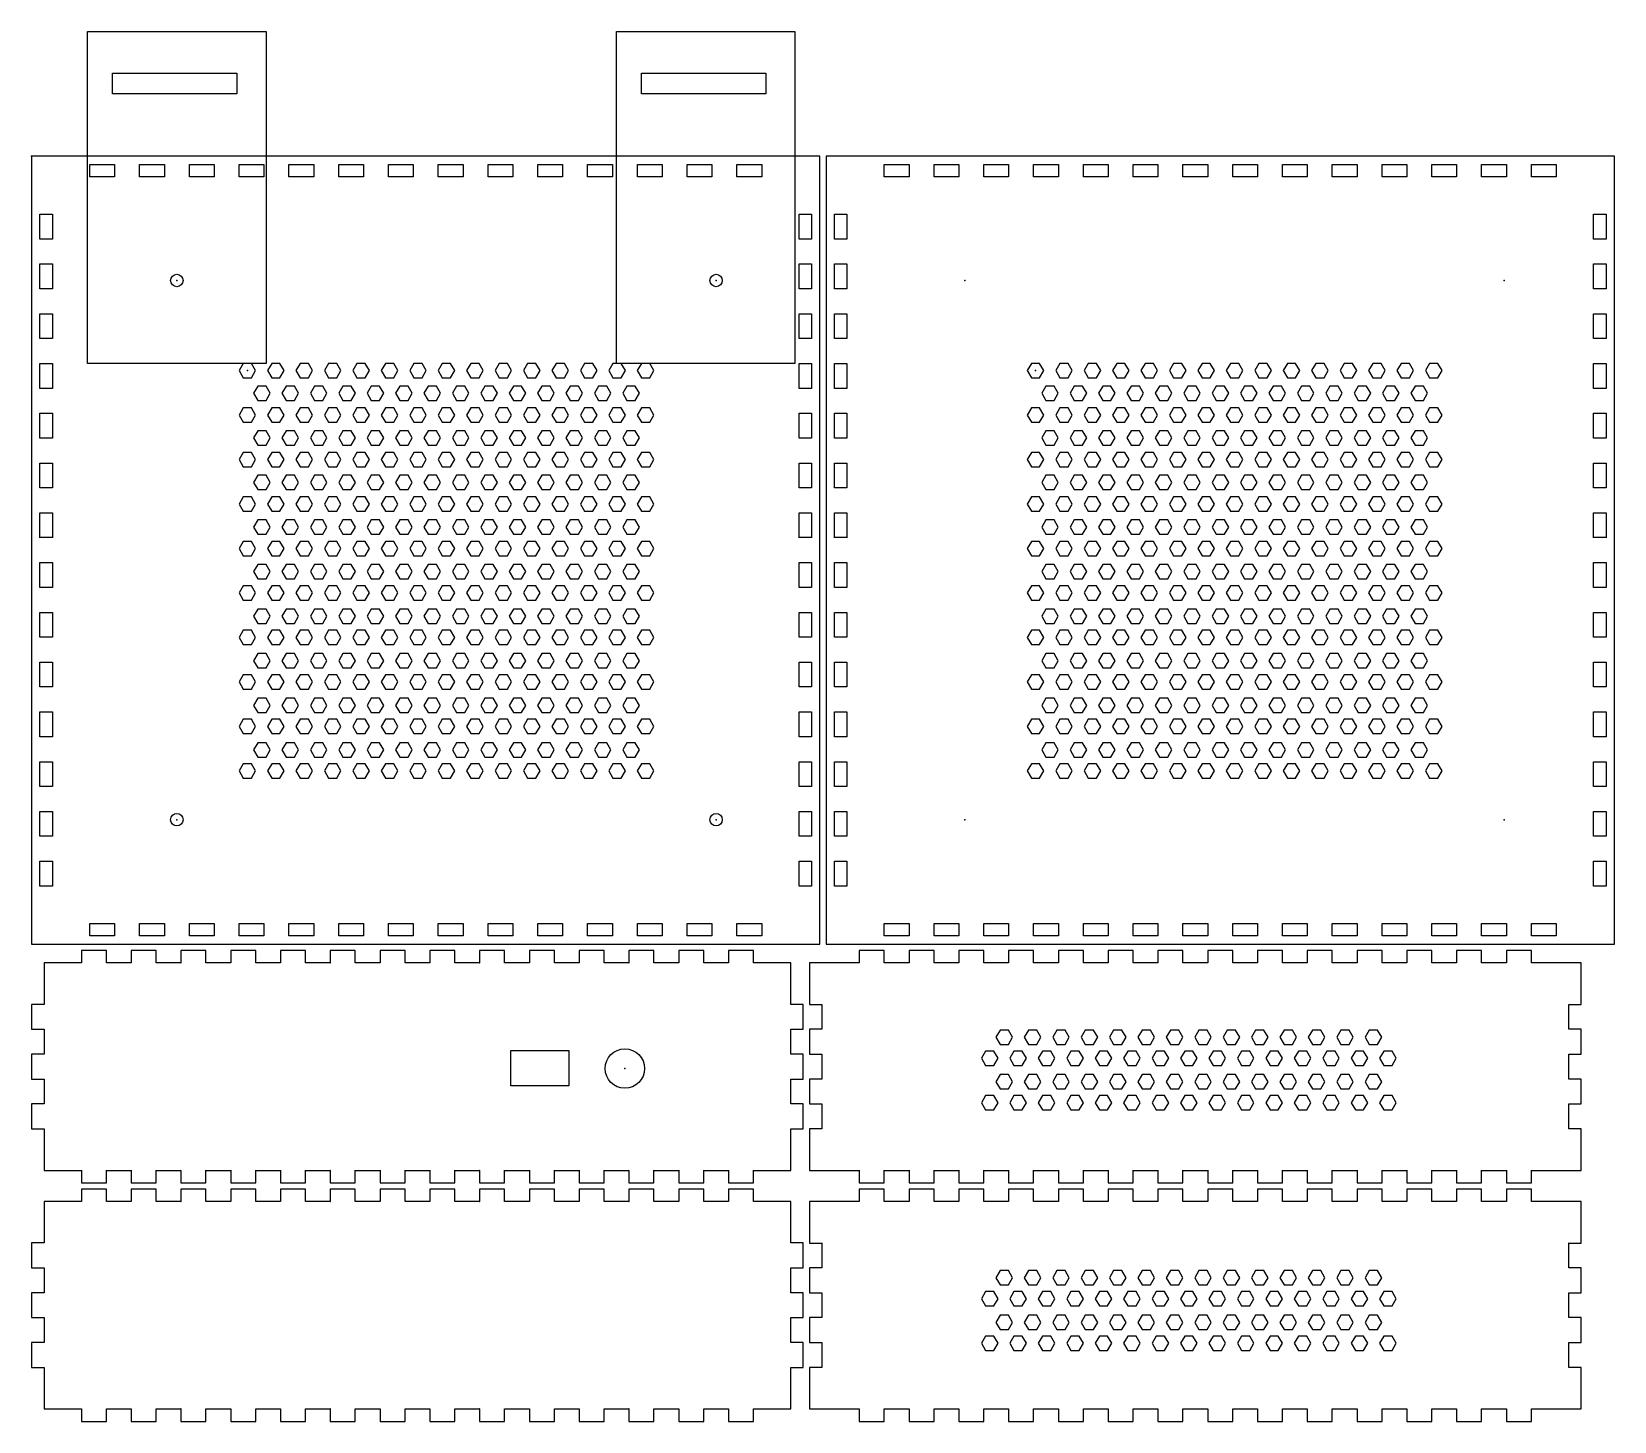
# Model space of a CAD drawing. Header units: millimetres. Extents: x 0 to 382, y -305 to 30.
import ezdxf

# ---------------------------------------------------------------- set-up
doc = ezdxf.new("R2010")
doc.units = ezdxf.units.MM
doc.header["$MEASUREMENT"] = 0
for name, color, linetype in [('boite_babycare v9_Sketch1', 7, 'Continuous'), ('boite_babycare v9_Sketch10', 7, 'Continuous'), ('boite_babycare v9_Sketch11', 7, 'Continuous'), ('boite_babycare v9_Sketch2', 7, 'Continuous'), ('boite_babycare v9_Sketch3', 7, 'Continuous'), ('boite_babycare v9_Sketch5', 7, 'Continuous'), ('boite_babycare v9_Sketch8', 7, 'Continuous')]:
    doc.layers.add(name, color=color, linetype=linetype)

msp = doc.modelspace()

# ---------------------------------------------------------------- linework, layer by layer
at = {"layer": 'boite_babycare v9_Sketch1'}
for p, q in [((190.01, 0), (0.01, 0)), ((381.53, 0), (191.53, 0)), ((0, -0.01), (0, -190.01)), ((14.02, -4.99), (14.02, -2.01)), ((14.02, -2.01), (17.01, -2.01)), ((17.01, -2.01), (20, -2.01)), ((20, -2.01), (20, -4.99)), ((26.02, -4.99), (26.02, -2.01)), ((26.02, -2.01), (29.01, -2.01)), ((29.01, -2.01), (32, -2.01)), ((32, -2.01), (32, -4.99)), ((38.02, -4.99), (38.02, -2.01)), ((38.02, -2.01), (41.01, -2.01)), ((41.01, -2.01), (44, -2.01)), ((44, -2.01), (44, -4.99)), ((50.02, -2.01), (53.01, -2.01)), ((50.02, -4.99), (50.02, -2.01)), ((53.01, -2.01), (56, -2.01)), ((56, -2.01), (56, -4.99)), ((62.02, -4.99), (62.02, -2.01)), ((62.02, -2.01), (65.01, -2.01)), ((65.01, -2.01), (68, -2.01)), ((68, -2.01), (68, -4.99)), ((74.02, -4.99), (74.02, -2.01)), ((74.02, -2.01), (77.01, -2.01)), ((77.01, -2.01), (80, -2.01)), ((80, -2.01), (80, -4.99)), ((86.02, -4.99), (86.02, -2.01)), ((86.02, -2.01), (89.01, -2.01)), ((89.01, -2.01), (92, -2.01)), ((92, -2.01), (92, -4.99)), ((98.02, -4.99), (98.02, -2.01)), ((98.02, -2.01), (101.01, -2.01)), ((101.01, -2.01), (104, -2.01)), ((104, -2.01), (104, -4.99)), ((110.02, -2.01), (113.01, -2.01)), ((110.02, -4.99), (110.02, -2.01)), ((113.01, -2.01), (116, -2.01)), ((116, -2.01), (116, -4.99)), ((122.02, -4.99), (122.02, -2.01)), ((122.02, -2.01), (125.01, -2.01)), ((125.01, -2.01), (128, -2.01)), ((128, -2.01), (128, -4.99)), ((134.02, -2.01), (137.01, -2.01)), ((134.02, -4.99), (134.02, -2.01)), ((137.01, -2.01), (140, -2.01)), ((140, -2.01), (140, -4.99)), ((146.02, -4.99), (146.02, -2.01)), ((146.02, -2.01), (149.01, -2.01)), ((149.01, -2.01), (152, -2.01)), ((152, -2.01), (152, -4.99)), ((158.02, -4.99), (158.02, -2.01)), ((158.02, -2.01), (161.01, -2.01)), ((161.01, -2.01), (164, -2.01)), ((164, -2.01), (164, -4.99)), ((170.02, -4.99), (170.02, -2.01)), ((170.02, -2.01), (173.01, -2.01)), ((173.01, -2.01), (176, -2.01)), ((176, -2.01), (176, -4.99)), ((190.02, -190.01), (190.02, -0.01)), ((191.52, -0.01), (191.52, -190.01)), ((205.54, -4.99), (205.54, -2.01)), ((205.54, -2.01), (208.53, -2.01)), ((208.53, -2.01), (211.52, -2.01)), ((211.52, -2.01), (211.52, -4.99)), ((217.54, -4.99), (217.54, -2.01)), ((217.54, -2.01), (220.53, -2.01)), ((220.53, -2.01), (223.52, -2.01)), ((223.52, -2.01), (223.52, -4.99)), ((229.54, -2.01), (232.53, -2.01)), ((229.54, -4.99), (229.54, -2.01)), ((232.53, -2.01), (235.52, -2.01)), ((235.52, -2.01), (235.52, -4.99)), ((241.54, -2.01), (244.53, -2.01)), ((241.54, -4.99), (241.54, -2.01)), ((244.53, -2.01), (247.52, -2.01)), ((247.52, -2.01), (247.52, -4.99)), ((253.54, -4.99), (253.54, -2.01)), ((253.54, -2.01), (256.53, -2.01)), ((256.53, -2.01), (259.52, -2.01)), ((259.52, -2.01), (259.52, -4.99)), ((265.54, -2.01), (268.53, -2.01)), ((265.54, -4.99), (265.54, -2.01)), ((268.53, -2.01), (271.52, -2.01)), ((271.52, -2.01), (271.52, -4.99)), ((277.54, -2.01), (280.53, -2.01)), ((277.54, -4.99), (277.54, -2.01)), ((280.53, -2.01), (283.52, -2.01)), ((283.52, -2.01), (283.52, -4.99)), ((289.54, -4.99), (289.54, -2.01)), ((289.54, -2.01), (292.53, -2.01)), ((292.53, -2.01), (295.52, -2.01)), ((295.52, -2.01), (295.52, -4.99)), ((301.54, -4.99), (301.54, -2.01)), ((301.54, -2.01), (304.53, -2.01)), ((304.53, -2.01), (307.52, -2.01)), ((307.52, -2.01), (307.52, -4.99)), ((313.54, -4.99), (313.54, -2.01)), ((313.54, -2.01), (316.53, -2.01)), ((316.53, -2.01), (319.52, -2.01)), ((319.52, -2.01), (319.52, -4.99)), ((325.54, -4.99), (325.54, -2.01)), ((325.54, -2.01), (328.53, -2.01)), ((328.53, -2.01), (331.52, -2.01)), ((331.52, -2.01), (331.52, -4.99)), ((337.54, -2.01), (340.53, -2.01)), ((337.54, -4.99), (337.54, -2.01)), ((340.53, -2.01), (343.52, -2.01)), ((343.52, -2.01), (343.52, -4.99)), ((349.54, -4.99), (349.54, -2.01)), ((349.54, -2.01), (352.53, -2.01)), ((352.53, -2.01), (355.52, -2.01)), ((355.52, -2.01), (355.52, -4.99)), ((361.54, -4.99), (361.54, -2.01)), ((361.54, -2.01), (364.53, -2.01)), ((364.53, -2.01), (367.52, -2.01)), ((367.52, -2.01), (367.52, -4.99)), ((381.54, -190.01), (381.54, -0.01)), ((20, -4.99), (14.02, -4.99)), ((32, -4.99), (26.02, -4.99)), ((44, -4.99), (38.02, -4.99)), ((56, -4.99), (50.02, -4.99)), ((68, -4.99), (62.02, -4.99)), ((80, -4.99), (74.02, -4.99)), ((92, -4.99), (86.02, -4.99)), ((104, -4.99), (98.02, -4.99)), ((116, -4.99), (110.02, -4.99)), ((128, -4.99), (122.02, -4.99)), ((140, -4.99), (134.02, -4.99)), ((152, -4.99), (146.02, -4.99)), ((164, -4.99), (158.02, -4.99)), ((176, -4.99), (170.02, -4.99)), ((211.52, -4.99), (205.54, -4.99)), ((223.52, -4.99), (217.54, -4.99)), ((235.52, -4.99), (229.54, -4.99)), ((247.52, -4.99), (241.54, -4.99)), ((259.52, -4.99), (253.54, -4.99)), ((271.52, -4.99), (265.54, -4.99)), ((283.52, -4.99), (277.54, -4.99)), ((295.52, -4.99), (289.54, -4.99)), ((307.52, -4.99), (301.54, -4.99)), ((319.52, -4.99), (313.54, -4.99)), ((331.52, -4.99), (325.54, -4.99)), ((343.52, -4.99), (337.54, -4.99)), ((355.52, -4.99), (349.54, -4.99)), ((367.52, -4.99), (361.54, -4.99)), ((2.01, -14.02), (4.99, -14.02)), ((2.01, -17.01), (2.01, -14.02)), ((4.99, -14.02), (4.99, -20)), ((185.03, -20), (185.03, -14.02)), ((185.03, -14.02), (188.01, -14.02)), ((188.01, -14.02), (188.01, -17.01)), ((193.53, -14.02), (196.51, -14.02)), ((193.53, -17.01), (193.53, -14.02)), ((196.51, -14.02), (196.51, -20)), ((376.55, -14.02), (379.53, -14.02)), ((376.55, -20), (376.55, -14.02)), ((379.53, -14.02), (379.53, -17.01)), ((2.01, -20), (2.01, -17.01)), ((188.01, -17.01), (188.01, -20)), ((193.53, -20), (193.53, -17.01)), ((379.53, -17.01), (379.53, -20)), ((4.99, -20), (2.01, -20)), ((188.01, -20), (185.03, -20)), ((196.51, -20), (193.53, -20)), ((379.53, -20), (376.55, -20)), ((2.01, -29.01), (2.01, -26.02)), ((2.01, -26.02), (4.99, -26.02)), ((4.99, -26.02), (4.99, -32)), ((185.03, -32), (185.03, -26.02)), ((185.03, -26.02), (188.01, -26.02)), ((188.01, -26.02), (188.01, -29.01)), ((193.53, -26.02), (196.51, -26.02)), ((193.53, -29.01), (193.53, -26.02)), ((196.51, -26.02), (196.51, -32)), ((376.55, -26.02), (379.53, -26.02)), ((376.55, -32), (376.55, -26.02)), ((379.53, -26.02), (379.53, -29.01)), ((2.01, -32), (2.01, -29.01)), ((188.01, -29.01), (188.01, -32)), ((193.53, -32), (193.53, -29.01)), ((379.53, -29.01), (379.53, -32)), ((4.99, -32), (2.01, -32)), ((188.01, -32), (185.03, -32)), ((196.51, -32), (193.53, -32)), ((379.53, -32), (376.55, -32)), ((2.01, -41.01), (2.01, -38.02)), ((2.01, -38.02), (4.99, -38.02)), ((4.99, -38.02), (4.99, -44)), ((185.03, -44), (185.03, -38.02)), ((185.03, -38.02), (188.01, -38.02)), ((188.01, -38.02), (188.01, -41.01)), ((193.53, -41.01), (193.53, -38.02)), ((193.53, -38.02), (196.51, -38.02)), ((196.51, -38.02), (196.51, -44)), ((376.55, -44), (376.55, -38.02)), ((376.55, -38.02), (379.53, -38.02)), ((379.53, -38.02), (379.53, -41.01)), ((2.01, -44), (2.01, -41.01)), ((188.01, -41.01), (188.01, -44)), ((193.53, -44), (193.53, -41.01)), ((379.53, -41.01), (379.53, -44)), ((4.99, -44), (2.01, -44)), ((188.01, -44), (185.03, -44)), ((196.51, -44), (193.53, -44)), ((379.53, -44), (376.55, -44)), ((2.01, -53.01), (2.01, -50.02)), ((2.01, -50.02), (4.99, -50.02)), ((2.01, -56), (2.01, -53.01)), ((4.99, -50.02), (4.99, -56)), ((185.03, -50.02), (188.01, -50.02)), ((185.03, -56), (185.03, -50.02)), ((188.01, -50.02), (188.01, -53.01)), ((188.01, -53.01), (188.01, -56)), ((193.53, -53.01), (193.53, -50.02)), ((193.53, -50.02), (196.51, -50.02)), ((193.53, -56), (193.53, -53.01)), ((196.51, -50.02), (196.51, -56)), ((376.55, -50.02), (379.53, -50.02)), ((376.55, -56), (376.55, -50.02)), ((379.53, -50.02), (379.53, -53.01)), ((379.53, -53.01), (379.53, -56)), ((4.99, -56), (2.01, -56)), ((188.01, -56), (185.03, -56)), ((196.51, -56), (193.53, -56)), ((379.53, -56), (376.55, -56)), ((2.01, -62.02), (4.99, -62.02)), ((2.01, -65.01), (2.01, -62.02)), ((4.99, -62.02), (4.99, -68)), ((185.03, -62.02), (188.01, -62.02)), ((185.03, -68), (185.03, -62.02)), ((188.01, -62.02), (188.01, -65.01)), ((193.53, -65.01), (193.53, -62.02)), ((193.53, -62.02), (196.51, -62.02)), ((196.51, -62.02), (196.51, -68)), ((376.55, -62.02), (379.53, -62.02)), ((376.55, -68), (376.55, -62.02)), ((379.53, -62.02), (379.53, -65.01)), ((2.01, -68), (2.01, -65.01)), ((4.99, -68), (2.01, -68)), ((188.01, -68), (185.03, -68)), ((188.01, -65.01), (188.01, -68)), ((193.53, -68), (193.53, -65.01)), ((196.51, -68), (193.53, -68)), ((379.53, -68), (376.55, -68)), ((379.53, -65.01), (379.53, -68)), ((2.01, -74.02), (4.99, -74.02)), ((2.01, -77.01), (2.01, -74.02)), ((4.99, -74.02), (4.99, -80)), ((185.03, -80), (185.03, -74.02)), ((185.03, -74.02), (188.01, -74.02)), ((188.01, -74.02), (188.01, -77.01)), ((193.53, -74.02), (196.51, -74.02)), ((193.53, -77.01), (193.53, -74.02)), ((196.51, -74.02), (196.51, -80)), ((376.55, -80), (376.55, -74.02)), ((376.55, -74.02), (379.53, -74.02)), ((379.53, -74.02), (379.53, -77.01)), ((2.01, -80), (2.01, -77.01)), ((4.99, -80), (2.01, -80)), ((188.01, -80), (185.03, -80)), ((188.01, -77.01), (188.01, -80)), ((193.53, -80), (193.53, -77.01)), ((196.51, -80), (193.53, -80)), ((379.53, -80), (376.55, -80)), ((379.53, -77.01), (379.53, -80)), ((2.01, -86.02), (4.99, -86.02)), ((2.01, -89.01), (2.01, -86.02)), ((4.99, -86.02), (4.99, -92)), ((185.03, -92), (185.03, -86.02)), ((185.03, -86.02), (188.01, -86.02)), ((188.01, -86.02), (188.01, -89.01)), ((193.53, -89.01), (193.53, -86.02)), ((193.53, -86.02), (196.51, -86.02)), ((196.51, -86.02), (196.51, -92)), ((376.55, -92), (376.55, -86.02)), ((376.55, -86.02), (379.53, -86.02)), ((379.53, -86.02), (379.53, -89.01)), ((2.01, -92), (2.01, -89.01)), ((188.01, -89.01), (188.01, -92)), ((193.53, -92), (193.53, -89.01)), ((379.53, -89.01), (379.53, -92)), ((4.99, -92), (2.01, -92)), ((188.01, -92), (185.03, -92)), ((196.51, -92), (193.53, -92)), ((379.53, -92), (376.55, -92)), ((2.01, -98.02), (4.99, -98.02)), ((2.01, -101.01), (2.01, -98.02)), ((4.99, -98.02), (4.99, -104)), ((185.03, -104), (185.03, -98.02)), ((185.03, -98.02), (188.01, -98.02)), ((188.01, -98.02), (188.01, -101.01)), ((193.53, -101.01), (193.53, -98.02)), ((193.53, -98.02), (196.51, -98.02)), ((196.51, -98.02), (196.51, -104)), ((376.55, -98.02), (379.53, -98.02)), ((376.55, -104), (376.55, -98.02)), ((379.53, -98.02), (379.53, -101.01)), ((2.01, -104), (2.01, -101.01)), ((188.01, -101.01), (188.01, -104)), ((193.53, -104), (193.53, -101.01)), ((379.53, -101.01), (379.53, -104)), ((4.99, -104), (2.01, -104)), ((188.01, -104), (185.03, -104)), ((196.51, -104), (193.53, -104)), ((379.53, -104), (376.55, -104)), ((2.01, -110.02), (4.99, -110.02)), ((2.01, -113.01), (2.01, -110.02)), ((4.99, -110.02), (4.99, -116)), ((185.03, -110.02), (188.01, -110.02)), ((185.03, -116), (185.03, -110.02)), ((188.01, -110.02), (188.01, -113.01)), ((193.53, -110.02), (196.51, -110.02)), ((193.53, -113.01), (193.53, -110.02)), ((196.51, -110.02), (196.51, -116)), ((376.55, -110.02), (379.53, -110.02)), ((376.55, -116), (376.55, -110.02)), ((379.53, -110.02), (379.53, -113.01)), ((2.01, -116), (2.01, -113.01)), ((188.01, -113.01), (188.01, -116)), ((193.53, -116), (193.53, -113.01)), ((379.53, -113.01), (379.53, -116)), ((4.99, -116), (2.01, -116)), ((188.01, -116), (185.03, -116)), ((196.51, -116), (193.53, -116)), ((379.53, -116), (376.55, -116)), ((2.01, -125.01), (2.01, -122.02)), ((2.01, -122.02), (4.99, -122.02)), ((4.99, -122.02), (4.99, -128)), ((185.03, -122.02), (188.01, -122.02)), ((185.03, -128), (185.03, -122.02)), ((188.01, -122.02), (188.01, -125.01)), ((193.53, -122.02), (196.51, -122.02)), ((193.53, -125.01), (193.53, -122.02)), ((196.51, -122.02), (196.51, -128)), ((376.55, -122.02), (379.53, -122.02)), ((376.55, -128), (376.55, -122.02)), ((379.53, -122.02), (379.53, -125.01)), ((2.01, -128), (2.01, -125.01)), ((188.01, -125.01), (188.01, -128)), ((193.53, -128), (193.53, -125.01)), ((379.53, -125.01), (379.53, -128)), ((4.99, -128), (2.01, -128)), ((188.01, -128), (185.03, -128)), ((196.51, -128), (193.53, -128)), ((379.53, -128), (376.55, -128)), ((2.01, -134.02), (4.99, -134.02)), ((2.01, -137.01), (2.01, -134.02)), ((2.01, -140), (2.01, -137.01)), ((4.99, -134.02), (4.99, -140)), ((185.03, -140), (185.03, -134.02)), ((185.03, -134.02), (188.01, -134.02)), ((188.01, -134.02), (188.01, -137.01)), ((188.01, -137.01), (188.01, -140)), ((193.53, -137.01), (193.53, -134.02)), ((193.53, -134.02), (196.51, -134.02)), ((193.53, -140), (193.53, -137.01)), ((196.51, -134.02), (196.51, -140)), ((376.55, -134.02), (379.53, -134.02)), ((376.55, -140), (376.55, -134.02)), ((379.53, -134.02), (379.53, -137.01)), ((379.53, -137.01), (379.53, -140)), ((4.99, -140), (2.01, -140)), ((188.01, -140), (185.03, -140)), ((196.51, -140), (193.53, -140)), ((379.53, -140), (376.55, -140)), ((2.01, -149.01), (2.01, -146.02)), ((2.01, -146.02), (4.99, -146.02)), ((4.99, -146.02), (4.99, -152)), ((185.03, -146.02), (188.01, -146.02)), ((185.03, -152), (185.03, -146.02)), ((188.01, -146.02), (188.01, -149.01)), ((193.53, -146.02), (196.51, -146.02)), ((193.53, -149.01), (193.53, -146.02)), ((196.51, -146.02), (196.51, -152)), ((376.55, -146.02), (379.53, -146.02)), ((376.55, -152), (376.55, -146.02)), ((379.53, -146.02), (379.53, -149.01)), ((2.01, -152), (2.01, -149.01)), ((4.99, -152), (2.01, -152)), ((188.01, -152), (185.03, -152)), ((188.01, -149.01), (188.01, -152)), ((193.53, -152), (193.53, -149.01)), ((196.51, -152), (193.53, -152)), ((379.53, -152), (376.55, -152)), ((379.53, -149.01), (379.53, -152)), ((2.01, -161.01), (2.01, -158.02)), ((2.01, -158.02), (4.99, -158.02)), ((4.99, -158.02), (4.99, -164)), ((185.03, -164), (185.03, -158.02)), ((185.03, -158.02), (188.01, -158.02)), ((188.01, -158.02), (188.01, -161.01)), ((193.53, -158.02), (196.51, -158.02)), ((193.53, -161.01), (193.53, -158.02)), ((196.51, -158.02), (196.51, -164)), ((376.55, -164), (376.55, -158.02)), ((376.55, -158.02), (379.53, -158.02)), ((379.53, -158.02), (379.53, -161.01)), ((2.01, -164), (2.01, -161.01)), ((4.99, -164), (2.01, -164)), ((188.01, -164), (185.03, -164)), ((188.01, -161.01), (188.01, -164)), ((193.53, -164), (193.53, -161.01)), ((196.51, -164), (193.53, -164)), ((379.53, -164), (376.55, -164)), ((379.53, -161.01), (379.53, -164)), ((2.01, -173.01), (2.01, -170.02)), ((2.01, -170.02), (4.99, -170.02)), ((4.99, -170.02), (4.99, -176)), ((185.03, -170.02), (188.01, -170.02)), ((185.03, -176), (185.03, -170.02)), ((188.01, -170.02), (188.01, -173.01)), ((193.53, -173.01), (193.53, -170.02)), ((193.53, -170.02), (196.51, -170.02)), ((196.51, -170.02), (196.51, -176)), ((376.55, -176), (376.55, -170.02)), ((376.55, -170.02), (379.53, -170.02)), ((379.53, -170.02), (379.53, -173.01)), ((2.01, -176), (2.01, -173.01)), ((188.01, -173.01), (188.01, -176)), ((193.53, -176), (193.53, -173.01)), ((379.53, -173.01), (379.53, -176)), ((4.99, -176), (2.01, -176)), ((188.01, -176), (185.03, -176)), ((196.51, -176), (193.53, -176)), ((379.53, -176), (376.55, -176)), ((14.02, -185.03), (20, -185.03)), ((14.02, -188.01), (14.02, -185.03)), ((20, -185.03), (20, -188.01)), ((26.02, -188.01), (26.02, -185.03)), ((26.02, -185.03), (32, -185.03)), ((32, -185.03), (32, -188.01)), ((38.02, -188.01), (38.02, -185.03)), ((38.02, -185.03), (44, -185.03)), ((44, -185.03), (44, -188.01)), ((50.02, -185.03), (56, -185.03)), ((50.02, -188.01), (50.02, -185.03)), ((56, -185.03), (56, -188.01)), ((62.02, -185.03), (68, -185.03)), ((62.02, -188.01), (62.02, -185.03)), ((68, -185.03), (68, -188.01)), ((74.02, -188.01), (74.02, -185.03)), ((74.02, -185.03), (80, -185.03)), ((80, -185.03), (80, -188.01)), ((86.02, -185.03), (92, -185.03)), ((86.02, -188.01), (86.02, -185.03)), ((92, -185.03), (92, -188.01)), ((98.02, -185.03), (104, -185.03)), ((98.02, -188.01), (98.02, -185.03)), ((104, -185.03), (104, -188.01)), ((110.02, -188.01), (110.02, -185.03)), ((110.02, -185.03), (116, -185.03)), ((116, -185.03), (116, -188.01)), ((122.02, -188.01), (122.02, -185.03)), ((122.02, -185.03), (128, -185.03)), ((128, -185.03), (128, -188.01)), ((134.02, -185.03), (140, -185.03)), ((134.02, -188.01), (134.02, -185.03)), ((140, -185.03), (140, -188.01)), ((146.02, -188.01), (146.02, -185.03)), ((146.02, -185.03), (152, -185.03)), ((152, -185.03), (152, -188.01)), ((158.02, -188.01), (158.02, -185.03)), ((158.02, -185.03), (164, -185.03)), ((164, -185.03), (164, -188.01)), ((170.02, -185.03), (176, -185.03)), ((170.02, -188.01), (170.02, -185.03)), ((176, -185.03), (176, -188.01)), ((205.54, -185.03), (211.52, -185.03)), ((205.54, -188.01), (205.54, -185.03)), ((211.52, -185.03), (211.52, -188.01)), ((217.54, -185.03), (223.52, -185.03)), ((217.54, -188.01), (217.54, -185.03)), ((223.52, -185.03), (223.52, -188.01)), ((229.54, -188.01), (229.54, -185.03)), ((229.54, -185.03), (235.52, -185.03)), ((235.52, -185.03), (235.52, -188.01)), ((241.54, -188.01), (241.54, -185.03)), ((241.54, -185.03), (247.52, -185.03)), ((247.52, -185.03), (247.52, -188.01)), ((253.54, -188.01), (253.54, -185.03)), ((253.54, -185.03), (259.52, -185.03)), ((259.52, -185.03), (259.52, -188.01)), ((265.54, -188.01), (265.54, -185.03)), ((265.54, -185.03), (271.52, -185.03)), ((271.52, -185.03), (271.52, -188.01)), ((277.54, -188.01), (277.54, -185.03)), ((277.54, -185.03), (283.52, -185.03)), ((283.52, -185.03), (283.52, -188.01)), ((289.54, -185.03), (295.52, -185.03)), ((289.54, -188.01), (289.54, -185.03)), ((295.52, -185.03), (295.52, -188.01)), ((301.54, -188.01), (301.54, -185.03)), ((301.54, -185.03), (307.52, -185.03)), ((307.52, -185.03), (307.52, -188.01)), ((313.54, -188.01), (313.54, -185.03)), ((313.54, -185.03), (319.52, -185.03)), ((319.52, -185.03), (319.52, -188.01)), ((325.54, -188.01), (325.54, -185.03)), ((325.54, -185.03), (331.52, -185.03)), ((331.52, -185.03), (331.52, -188.01)), ((337.54, -188.01), (337.54, -185.03)), ((337.54, -185.03), (343.52, -185.03)), ((343.52, -185.03), (343.52, -188.01)), ((349.54, -188.01), (349.54, -185.03)), ((349.54, -185.03), (355.52, -185.03)), ((355.52, -185.03), (355.52, -188.01)), ((361.54, -185.03), (367.52, -185.03)), ((361.54, -188.01), (361.54, -185.03)), ((367.52, -185.03), (367.52, -188.01)), ((0.01, -190.02), (190.01, -190.02)), ((17.01, -188.01), (14.02, -188.01)), ((20, -188.01), (17.01, -188.01)), ((29.01, -188.01), (26.02, -188.01)), ((32, -188.01), (29.01, -188.01)), ((41.01, -188.01), (38.02, -188.01)), ((44, -188.01), (41.01, -188.01)), ((53.01, -188.01), (50.02, -188.01)), ((56, -188.01), (53.01, -188.01)), ((65.01, -188.01), (62.02, -188.01)), ((68, -188.01), (65.01, -188.01)), ((77.01, -188.01), (74.02, -188.01)), ((80, -188.01), (77.01, -188.01)), ((89.01, -188.01), (86.02, -188.01)), ((92, -188.01), (89.01, -188.01)), ((101.01, -188.01), (98.02, -188.01)), ((104, -188.01), (101.01, -188.01)), ((113.01, -188.01), (110.02, -188.01)), ((116, -188.01), (113.01, -188.01)), ((125.01, -188.01), (122.02, -188.01)), ((128, -188.01), (125.01, -188.01)), ((137.01, -188.01), (134.02, -188.01)), ((140, -188.01), (137.01, -188.01)), ((149.01, -188.01), (146.02, -188.01)), ((152, -188.01), (149.01, -188.01)), ((161.01, -188.01), (158.02, -188.01)), ((164, -188.01), (161.01, -188.01)), ((173.01, -188.01), (170.02, -188.01)), ((176, -188.01), (173.01, -188.01)), ((191.53, -190.02), (381.53, -190.02)), ((208.53, -188.01), (205.54, -188.01)), ((211.52, -188.01), (208.53, -188.01)), ((220.53, -188.01), (217.54, -188.01)), ((223.52, -188.01), (220.53, -188.01)), ((232.53, -188.01), (229.54, -188.01)), ((235.52, -188.01), (232.53, -188.01)), ((244.53, -188.01), (241.54, -188.01)), ((247.52, -188.01), (244.53, -188.01)), ((256.53, -188.01), (253.54, -188.01)), ((259.52, -188.01), (256.53, -188.01)), ((268.53, -188.01), (265.54, -188.01)), ((271.52, -188.01), (268.53, -188.01)), ((280.53, -188.01), (277.54, -188.01)), ((283.52, -188.01), (280.53, -188.01)), ((292.53, -188.01), (289.54, -188.01)), ((295.52, -188.01), (292.53, -188.01)), ((304.53, -188.01), (301.54, -188.01)), ((307.52, -188.01), (304.53, -188.01)), ((316.53, -188.01), (313.54, -188.01)), ((319.52, -188.01), (316.53, -188.01)), ((328.53, -188.01), (325.54, -188.01)), ((331.52, -188.01), (328.53, -188.01)), ((340.53, -188.01), (337.54, -188.01)), ((343.52, -188.01), (340.53, -188.01)), ((352.53, -188.01), (349.54, -188.01)), ((355.52, -188.01), (352.53, -188.01)), ((364.53, -188.01), (361.54, -188.01)), ((367.52, -188.01), (364.53, -188.01)), ((3, -194.53), (3, -204.52)), ((12, -194.52), (3.01, -194.52)), ((12, -191.53), (12, -194.52)), ((18.01, -191.52), (12.01, -191.52)), ((18.02, -194.52), (18.02, -191.53)), ((24, -194.52), (18.02, -194.52)), ((24, -191.53), (24, -194.52)), ((30.01, -191.52), (24.01, -191.52)), ((30.02, -194.52), (30.02, -191.53)), ((36, -194.52), (30.02, -194.52)), ((36, -191.53), (36, -194.52)), ((42.01, -191.52), (36.01, -191.52)), ((42.02, -194.52), (42.02, -191.53)), ((48, -194.52), (42.02, -194.52)), ((48, -191.53), (48, -194.52)), ((54.01, -191.52), (48.01, -191.52)), ((54.02, -194.52), (54.02, -191.53)), ((60, -194.52), (54.02, -194.52)), ((60, -191.53), (60, -194.52)), ((66.01, -191.52), (60.01, -191.52)), ((66.02, -194.52), (66.02, -191.53)), ((72, -194.52), (66.02, -194.52)), ((72, -191.53), (72, -194.52)), ((78.01, -191.52), (72.01, -191.52)), ((78.02, -194.52), (78.02, -191.53)), ((84, -194.52), (78.02, -194.52)), ((84, -191.53), (84, -194.52)), ((90.01, -191.52), (84.01, -191.52)), ((90.02, -194.52), (90.02, -191.53)), ((96, -194.52), (90.02, -194.52)), ((96, -191.53), (96, -194.52)), ((102.01, -191.52), (96.01, -191.52)), ((102.02, -194.52), (102.02, -191.53)), ((108, -194.52), (102.02, -194.52)), ((108, -191.53), (108, -194.52)), ((114.01, -191.52), (108.01, -191.52)), ((114.02, -194.52), (114.02, -191.53)), ((120, -194.52), (114.02, -194.52)), ((120, -191.53), (120, -194.52)), ((126.01, -191.52), (120.01, -191.52)), ((126.02, -194.52), (126.02, -191.53)), ((132, -194.52), (126.02, -194.52)), ((132, -191.53), (132, -194.52)), ((138.01, -191.52), (132.01, -191.52)), ((138.02, -194.52), (138.02, -191.53)), ((144, -194.52), (138.02, -194.52)), ((144, -191.53), (144, -194.52)), ((150.01, -191.52), (144.01, -191.52)), ((150.02, -194.52), (150.02, -191.53)), ((156, -194.52), (150.02, -194.52)), ((156, -191.53), (156, -194.52)), ((162.01, -191.52), (156.01, -191.52)), ((162.02, -194.52), (162.02, -191.53)), ((168, -194.52), (162.02, -194.52)), ((168, -191.53), (168, -194.52)), ((174.01, -191.52), (168.01, -191.52)), ((174.02, -194.52), (174.02, -191.53)), ((183.01, -194.52), (174.02, -194.52)), ((183.02, -204.52), (183.02, -194.53)), ((187.52, -194.53), (187.52, -204.53)), ((190.53, -194.52), (187.53, -194.52)), ((199.52, -194.52), (190.53, -194.52)), ((199.52, -191.53), (199.52, -194.52)), ((205.53, -191.52), (199.53, -191.52)), ((205.54, -194.52), (205.54, -191.53)), ((211.52, -194.52), (205.54, -194.52)), ((211.52, -191.53), (211.52, -194.52)), ((217.53, -191.52), (211.53, -191.52)), ((217.54, -194.52), (217.54, -191.53)), ((223.52, -194.52), (217.54, -194.52)), ((223.52, -191.53), (223.52, -194.52)), ((229.53, -191.52), (223.53, -191.52)), ((229.54, -194.52), (229.54, -191.53)), ((235.52, -194.52), (229.54, -194.52)), ((235.52, -191.53), (235.52, -194.52)), ((241.53, -191.52), (235.53, -191.52)), ((241.54, -194.52), (241.54, -191.53)), ((247.52, -194.52), (241.54, -194.52)), ((247.52, -191.53), (247.52, -194.52)), ((253.53, -191.52), (247.53, -191.52)), ((253.54, -194.52), (253.54, -191.53)), ((259.52, -194.52), (253.54, -194.52)), ((259.52, -191.53), (259.52, -194.52)), ((265.53, -191.52), (259.53, -191.52)), ((265.54, -194.52), (265.54, -191.53)), ((271.52, -194.52), (265.54, -194.52)), ((271.52, -191.53), (271.52, -194.52)), ((277.53, -191.52), (271.53, -191.52)), ((277.54, -194.52), (277.54, -191.53)), ((283.52, -194.52), (277.54, -194.52)), ((283.52, -191.53), (283.52, -194.52)), ((289.53, -191.52), (283.53, -191.52)), ((289.54, -194.52), (289.54, -191.53)), ((295.52, -194.52), (289.54, -194.52)), ((295.52, -191.53), (295.52, -194.52)), ((301.53, -191.52), (295.53, -191.52)), ((301.54, -194.52), (301.54, -191.53)), ((307.52, -194.52), (301.54, -194.52)), ((307.52, -191.53), (307.52, -194.52)), ((313.53, -191.52), (307.53, -191.52)), ((313.54, -194.52), (313.54, -191.53)), ((319.52, -194.52), (313.54, -194.52)), ((319.52, -191.53), (319.52, -194.52)), ((325.53, -191.52), (319.53, -191.52)), ((325.54, -194.52), (325.54, -191.53)), ((331.52, -194.52), (325.54, -194.52)), ((331.52, -191.53), (331.52, -194.52)), ((337.53, -191.52), (331.53, -191.52)), ((337.54, -194.52), (337.54, -191.53)), ((343.52, -194.52), (337.54, -194.52)), ((343.52, -191.53), (343.52, -194.52)), ((349.53, -191.52), (343.53, -191.52)), ((349.54, -194.52), (349.54, -191.53)), ((355.52, -194.52), (349.54, -194.52)), ((355.52, -191.53), (355.52, -194.52)), ((361.53, -191.52), (355.53, -191.52)), ((361.54, -194.52), (361.54, -191.53)), ((370.53, -194.52), (361.54, -194.52)), ((373.53, -194.52), (370.53, -194.52)), ((373.54, -204.53), (373.54, -194.53)), ((0, -204.53), (0, -210.53)), ((3, -204.52), (0.01, -204.52)), ((186.01, -204.52), (183.02, -204.52)), ((186.02, -210.53), (186.02, -204.53)), ((187.53, -204.54), (190.52, -204.54)), ((190.52, -204.54), (190.52, -210.52)), ((370.54, -210.52), (370.54, -204.54)), ((370.54, -204.54), (373.53, -204.54)), ((0.01, -210.54), (3, -210.54)), ((3, -210.54), (3, -216.52)), ((183.02, -210.54), (186.01, -210.54)), ((183.02, -216.52), (183.02, -210.54)), ((187.52, -210.53), (187.52, -216.53)), ((190.52, -210.52), (187.53, -210.52)), ((373.53, -210.52), (370.54, -210.52)), ((373.54, -216.53), (373.54, -210.53)), ((0, -216.53), (0, -222.53)), ((3, -216.52), (0.01, -216.52)), ((186.01, -216.52), (183.02, -216.52)), ((186.02, -222.53), (186.02, -216.53)), ((187.53, -216.54), (190.52, -216.54)), ((190.52, -216.54), (190.52, -222.52)), ((370.54, -222.52), (370.54, -216.54)), ((370.54, -216.54), (373.53, -216.54)), ((0.01, -222.54), (3, -222.54)), ((3, -222.54), (3, -228.52)), ((183.02, -222.54), (186.01, -222.54)), ((183.02, -228.52), (183.02, -222.54)), ((187.52, -222.53), (187.52, -228.53)), ((190.52, -222.52), (187.53, -222.52)), ((373.53, -222.52), (370.54, -222.52)), ((373.54, -228.53), (373.54, -222.53)), ((0, -228.53), (0, -234.53)), ((3, -228.52), (0.01, -228.52)), ((186.01, -228.52), (183.02, -228.52)), ((186.02, -234.53), (186.02, -228.53)), ((187.53, -228.54), (190.52, -228.54)), ((190.52, -228.54), (190.52, -234.52)), ((370.54, -228.54), (373.53, -228.54)), ((370.54, -234.52), (370.54, -228.54)), ((0.01, -234.54), (3, -234.54)), ((3, -234.54), (3, -244.53)), ((183.02, -244.53), (183.02, -234.54)), ((183.02, -234.54), (186.01, -234.54)), ((187.52, -234.53), (187.52, -244.53)), ((190.52, -234.52), (187.53, -234.52)), ((373.53, -234.52), (370.54, -234.52)), ((373.54, -244.53), (373.54, -234.53)), ((3.01, -244.54), (12, -244.54)), ((12, -244.54), (12, -247.53)), ((12.01, -247.54), (18.01, -247.54)), ((18.02, -244.54), (24, -244.54)), ((18.02, -247.53), (18.02, -244.54)), ((24, -244.54), (24, -247.53)), ((24.01, -247.54), (30.01, -247.54)), ((30.02, -247.53), (30.02, -244.54)), ((30.02, -244.54), (36, -244.54)), ((36, -244.54), (36, -247.53)), ((36.01, -247.54), (42.01, -247.54)), ((42.02, -244.54), (48, -244.54)), ((42.02, -247.53), (42.02, -244.54)), ((48, -244.54), (48, -247.53)), ((48.01, -247.54), (54.01, -247.54)), ((54.02, -247.53), (54.02, -244.54)), ((54.02, -244.54), (60, -244.54)), ((60, -244.54), (60, -247.53)), ((60.01, -247.54), (66.01, -247.54)), ((66.02, -247.53), (66.02, -244.54)), ((66.02, -244.54), (72, -244.54)), ((72, -244.54), (72, -247.53)), ((72.01, -247.54), (78.01, -247.54)), ((78.02, -247.53), (78.02, -244.54)), ((78.02, -244.54), (84, -244.54)), ((84, -244.54), (84, -247.53)), ((84.01, -247.54), (90.01, -247.54)), ((90.02, -244.54), (96, -244.54)), ((90.02, -247.53), (90.02, -244.54)), ((96, -244.54), (96, -247.53)), ((96.01, -247.54), (102.01, -247.54)), ((102.02, -247.53), (102.02, -244.54)), ((102.02, -244.54), (108, -244.54)), ((108, -244.54), (108, -247.53)), ((108.01, -247.54), (114.01, -247.54)), ((114.02, -247.53), (114.02, -244.54)), ((114.02, -244.54), (120, -244.54)), ((120, -244.54), (120, -247.53)), ((120.01, -247.54), (126.01, -247.54)), ((126.02, -244.54), (132, -244.54)), ((126.02, -247.53), (126.02, -244.54)), ((132, -244.54), (132, -247.53)), ((132.01, -247.54), (138.01, -247.54)), ((138.02, -247.53), (138.02, -244.54)), ((138.02, -244.54), (144, -244.54)), ((144, -244.54), (144, -247.53)), ((144.01, -247.54), (150.01, -247.54)), ((150.02, -247.53), (150.02, -244.54)), ((150.02, -244.54), (156, -244.54)), ((156, -244.54), (156, -247.53)), ((156.01, -247.54), (162.01, -247.54)), ((162.02, -247.53), (162.02, -244.54)), ((162.02, -244.54), (168, -244.54)), ((168, -244.54), (168, -247.53)), ((168.01, -247.54), (174.01, -247.54)), ((174.02, -247.53), (174.02, -244.54)), ((174.02, -244.54), (183.01, -244.54)), ((187.53, -244.54), (190.53, -244.54)), ((190.53, -244.54), (199.52, -244.54)), ((199.52, -244.54), (199.52, -247.53)), ((199.53, -247.54), (205.53, -247.54)), ((205.54, -247.53), (205.54, -244.54)), ((205.54, -244.54), (211.52, -244.54)), ((211.52, -244.54), (211.52, -247.53)), ((211.53, -247.54), (217.53, -247.54)), ((217.54, -247.53), (217.54, -244.54)), ((217.54, -244.54), (223.52, -244.54)), ((223.52, -244.54), (223.52, -247.53)), ((223.53, -247.54), (229.53, -247.54)), ((229.54, -244.54), (235.52, -244.54)), ((229.54, -247.53), (229.54, -244.54)), ((235.52, -244.54), (235.52, -247.53)), ((235.53, -247.54), (241.53, -247.54)), ((241.54, -244.54), (247.52, -244.54)), ((241.54, -247.53), (241.54, -244.54)), ((247.52, -244.54), (247.52, -247.53)), ((247.53, -247.54), (253.53, -247.54)), ((253.54, -244.54), (259.52, -244.54)), ((253.54, -247.53), (253.54, -244.54)), ((259.52, -244.54), (259.52, -247.53)), ((259.53, -247.54), (265.53, -247.54)), ((265.54, -247.53), (265.54, -244.54)), ((265.54, -244.54), (271.52, -244.54)), ((271.52, -244.54), (271.52, -247.53)), ((271.53, -247.54), (277.53, -247.54)), ((277.54, -244.54), (283.52, -244.54)), ((277.54, -247.53), (277.54, -244.54)), ((283.52, -244.54), (283.52, -247.53)), ((283.53, -247.54), (289.53, -247.54)), ((289.54, -247.53), (289.54, -244.54)), ((289.54, -244.54), (295.52, -244.54)), ((295.52, -244.54), (295.52, -247.53)), ((295.53, -247.54), (301.53, -247.54)), ((301.54, -247.53), (301.54, -244.54)), ((301.54, -244.54), (307.52, -244.54)), ((307.52, -244.54), (307.52, -247.53)), ((307.53, -247.54), (313.53, -247.54)), ((313.54, -244.54), (319.52, -244.54)), ((313.54, -247.53), (313.54, -244.54)), ((319.52, -244.54), (319.52, -247.53)), ((319.53, -247.54), (325.53, -247.54)), ((325.54, -247.53), (325.54, -244.54)), ((325.54, -244.54), (331.52, -244.54)), ((331.52, -244.54), (331.52, -247.53)), ((331.53, -247.54), (337.53, -247.54)), ((337.54, -247.53), (337.54, -244.54)), ((337.54, -244.54), (343.52, -244.54)), ((343.52, -244.54), (343.52, -247.53)), ((343.53, -247.54), (349.53, -247.54)), ((349.54, -247.53), (349.54, -244.54)), ((349.54, -244.54), (355.52, -244.54)), ((355.52, -244.54), (355.52, -247.53)), ((355.53, -247.54), (361.53, -247.54)), ((361.54, -247.53), (361.54, -244.54)), ((361.54, -244.54), (370.53, -244.54)), ((370.53, -244.54), (373.53, -244.54)), ((12, -249.05), (12, -252.04)), ((18.01, -249.04), (12.01, -249.04)), ((18.02, -252.04), (18.02, -249.05)), ((24, -249.05), (24, -252.04)), ((30.01, -249.04), (24.01, -249.04)), ((30.02, -252.04), (30.02, -249.05)), ((36, -249.05), (36, -252.04)), ((42.01, -249.04), (36.01, -249.04)), ((42.02, -252.04), (42.02, -249.05)), ((48, -249.05), (48, -252.04)), ((54.01, -249.04), (48.01, -249.04)), ((54.02, -252.04), (54.02, -249.05)), ((60, -249.05), (60, -252.04)), ((66.01, -249.04), (60.01, -249.04)), ((66.02, -252.04), (66.02, -249.05)), ((72, -249.05), (72, -252.04)), ((78.01, -249.04), (72.01, -249.04)), ((78.02, -252.04), (78.02, -249.05)), ((84, -249.05), (84, -252.04)), ((90.01, -249.04), (84.01, -249.04)), ((90.02, -252.04), (90.02, -249.05)), ((96, -249.05), (96, -252.04)), ((102.01, -249.04), (96.01, -249.04)), ((102.02, -252.04), (102.02, -249.05)), ((108, -249.05), (108, -252.04)), ((114.01, -249.04), (108.01, -249.04)), ((114.02, -252.04), (114.02, -249.05)), ((120, -249.05), (120, -252.04)), ((126.01, -249.04), (120.01, -249.04)), ((126.02, -252.04), (126.02, -249.05)), ((132, -249.05), (132, -252.04)), ((138.01, -249.04), (132.01, -249.04)), ((138.02, -252.04), (138.02, -249.05)), ((144, -249.05), (144, -252.04)), ((150.01, -249.04), (144.01, -249.04)), ((150.02, -252.04), (150.02, -249.05)), ((156, -249.05), (156, -252.04)), ((162.01, -249.04), (156.01, -249.04)), ((162.02, -252.04), (162.02, -249.05)), ((168, -249.05), (168, -252.04)), ((174.01, -249.04), (168.01, -249.04)), ((174.02, -252.04), (174.02, -249.05)), ((199.52, -249.05), (199.52, -252.04)), ((205.53, -249.04), (199.53, -249.04)), ((205.54, -252.04), (205.54, -249.05)), ((211.52, -249.05), (211.52, -252.04)), ((217.53, -249.04), (211.53, -249.04)), ((217.54, -252.04), (217.54, -249.05)), ((223.52, -249.05), (223.52, -252.04)), ((229.53, -249.04), (223.53, -249.04)), ((229.54, -252.04), (229.54, -249.05)), ((235.52, -249.05), (235.52, -252.04)), ((241.53, -249.04), (235.53, -249.04)), ((241.54, -252.04), (241.54, -249.05)), ((247.52, -249.05), (247.52, -252.04)), ((253.53, -249.04), (247.53, -249.04)), ((253.54, -252.04), (253.54, -249.05)), ((259.52, -249.05), (259.52, -252.04)), ((265.53, -249.04), (259.53, -249.04)), ((265.54, -252.04), (265.54, -249.05)), ((271.52, -249.05), (271.52, -252.04)), ((277.53, -249.04), (271.53, -249.04)), ((277.54, -252.04), (277.54, -249.05)), ((283.52, -249.05), (283.52, -252.04)), ((289.53, -249.04), (283.53, -249.04)), ((289.54, -252.04), (289.54, -249.05)), ((295.52, -249.05), (295.52, -252.04)), ((301.53, -249.04), (295.53, -249.04)), ((301.54, -252.04), (301.54, -249.05)), ((307.52, -249.05), (307.52, -252.04)), ((313.53, -249.04), (307.53, -249.04)), ((313.54, -252.04), (313.54, -249.05)), ((319.52, -249.05), (319.52, -252.04)), ((325.53, -249.04), (319.53, -249.04)), ((325.54, -252.04), (325.54, -249.05)), ((331.52, -249.05), (331.52, -252.04)), ((337.53, -249.04), (331.53, -249.04)), ((337.54, -252.04), (337.54, -249.05)), ((343.52, -249.05), (343.52, -252.04)), ((349.53, -249.04), (343.53, -249.04)), ((349.54, -252.04), (349.54, -249.05)), ((355.52, -249.05), (355.52, -252.04)), ((361.53, -249.04), (355.53, -249.04)), ((361.54, -252.04), (361.54, -249.05)), ((3, -252.05), (3, -262.04)), ((12, -252.04), (3.01, -252.04)), ((24, -252.04), (18.02, -252.04)), ((36, -252.04), (30.02, -252.04)), ((48, -252.04), (42.02, -252.04)), ((60, -252.04), (54.02, -252.04)), ((72, -252.04), (66.02, -252.04)), ((84, -252.04), (78.02, -252.04)), ((96, -252.04), (90.02, -252.04)), ((108, -252.04), (102.02, -252.04)), ((120, -252.04), (114.02, -252.04)), ((132, -252.04), (126.02, -252.04)), ((144, -252.04), (138.02, -252.04)), ((156, -252.04), (150.02, -252.04)), ((168, -252.04), (162.02, -252.04)), ((183.01, -252.04), (174.02, -252.04)), ((183.02, -262.04), (183.02, -252.05)), ((187.52, -252.05), (187.52, -262.05)), ((190.53, -252.04), (187.53, -252.04)), ((199.52, -252.04), (190.53, -252.04)), ((211.52, -252.04), (205.54, -252.04)), ((223.52, -252.04), (217.54, -252.04)), ((235.52, -252.04), (229.54, -252.04)), ((247.52, -252.04), (241.54, -252.04)), ((259.52, -252.04), (253.54, -252.04)), ((271.52, -252.04), (265.54, -252.04)), ((283.52, -252.04), (277.54, -252.04)), ((295.52, -252.04), (289.54, -252.04)), ((307.52, -252.04), (301.54, -252.04)), ((319.52, -252.04), (313.54, -252.04)), ((331.52, -252.04), (325.54, -252.04)), ((343.52, -252.04), (337.54, -252.04)), ((355.52, -252.04), (349.54, -252.04)), ((370.53, -252.04), (361.54, -252.04)), ((373.53, -252.04), (370.53, -252.04)), ((373.54, -262.05), (373.54, -252.05)), ((0, -262.05), (0, -268.05)), ((3, -262.04), (0.01, -262.04)), ((186.01, -262.04), (183.02, -262.04)), ((186.02, -268.05), (186.02, -262.05)), ((187.53, -262.06), (190.52, -262.06)), ((190.52, -262.06), (190.52, -268.04)), ((370.54, -262.06), (373.53, -262.06)), ((370.54, -268.04), (370.54, -262.06)), ((0.01, -268.06), (3, -268.06)), ((3, -268.06), (3, -274.04)), ((183.02, -268.06), (186.01, -268.06)), ((183.02, -274.04), (183.02, -268.06)), ((187.52, -268.05), (187.52, -274.05)), ((190.52, -268.04), (187.53, -268.04)), ((373.53, -268.04), (370.54, -268.04)), ((373.54, -274.05), (373.54, -268.05)), ((0, -274.05), (0, -280.05)), ((3, -274.04), (0.01, -274.04)), ((186.01, -274.04), (183.02, -274.04)), ((186.02, -280.05), (186.02, -274.05)), ((187.53, -274.06), (190.52, -274.06)), ((190.52, -274.06), (190.52, -280.04)), ((370.54, -274.06), (373.53, -274.06)), ((370.54, -280.04), (370.54, -274.06)), ((0.01, -280.06), (3, -280.06)), ((3, -280.06), (3, -286.04)), ((183.02, -286.04), (183.02, -280.06)), ((183.02, -280.06), (186.01, -280.06)), ((187.52, -280.05), (187.52, -286.05)), ((190.52, -280.04), (187.53, -280.04)), ((373.53, -280.04), (370.54, -280.04)), ((373.54, -286.05), (373.54, -280.05)), ((0, -286.05), (0, -292.05)), ((3, -286.04), (0.01, -286.04)), ((186.01, -286.04), (183.02, -286.04)), ((186.02, -292.05), (186.02, -286.05)), ((187.53, -286.06), (190.52, -286.06)), ((190.52, -286.06), (190.52, -292.04)), ((370.54, -292.04), (370.54, -286.06)), ((370.54, -286.06), (373.53, -286.06)), ((0.01, -292.06), (3, -292.06)), ((3, -292.06), (3, -302.05)), ((183.02, -302.05), (183.02, -292.06)), ((183.02, -292.06), (186.01, -292.06)), ((187.52, -292.05), (187.52, -302.05)), ((190.52, -292.04), (187.53, -292.04)), ((373.53, -292.04), (370.54, -292.04)), ((373.54, -302.05), (373.54, -292.05)), ((3.01, -302.06), (12, -302.06)), ((12, -302.06), (12, -305.05)), ((12.01, -305.06), (18.01, -305.06)), ((18.02, -302.06), (24, -302.06)), ((18.02, -305.05), (18.02, -302.06)), ((24, -302.06), (24, -305.05)), ((24.01, -305.06), (30.01, -305.06)), ((30.02, -305.05), (30.02, -302.06)), ((30.02, -302.06), (36, -302.06)), ((36, -302.06), (36, -305.05)), ((36.01, -305.06), (42.01, -305.06)), ((42.02, -305.05), (42.02, -302.06)), ((42.02, -302.06), (48, -302.06)), ((48, -302.06), (48, -305.05)), ((48.01, -305.06), (54.01, -305.06)), ((54.02, -302.06), (60, -302.06)), ((54.02, -305.05), (54.02, -302.06)), ((60, -302.06), (60, -305.05)), ((60.01, -305.06), (66.01, -305.06)), ((66.02, -302.06), (72, -302.06)), ((66.02, -305.05), (66.02, -302.06)), ((72, -302.06), (72, -305.05)), ((72.01, -305.06), (78.01, -305.06)), ((78.02, -302.06), (84, -302.06)), ((78.02, -305.05), (78.02, -302.06)), ((84, -302.06), (84, -305.05)), ((84.01, -305.06), (90.01, -305.06)), ((90.02, -305.05), (90.02, -302.06)), ((90.02, -302.06), (96, -302.06)), ((96, -302.06), (96, -305.05)), ((96.01, -305.06), (102.01, -305.06)), ((102.02, -302.06), (108, -302.06)), ((102.02, -305.05), (102.02, -302.06)), ((108, -302.06), (108, -305.05)), ((108.01, -305.06), (114.01, -305.06)), ((114.02, -305.05), (114.02, -302.06)), ((114.02, -302.06), (120, -302.06)), ((120, -302.06), (120, -305.05)), ((120.01, -305.06), (126.01, -305.06)), ((126.02, -302.06), (132, -302.06)), ((126.02, -305.05), (126.02, -302.06)), ((132, -302.06), (132, -305.05)), ((132.01, -305.06), (138.01, -305.06)), ((138.02, -302.06), (144, -302.06)), ((138.02, -305.05), (138.02, -302.06)), ((144, -302.06), (144, -305.05)), ((144.01, -305.06), (150.01, -305.06)), ((150.02, -302.06), (156, -302.06)), ((150.02, -305.05), (150.02, -302.06)), ((156, -302.06), (156, -305.05)), ((156.01, -305.06), (162.01, -305.06)), ((162.02, -305.05), (162.02, -302.06)), ((162.02, -302.06), (168, -302.06)), ((168, -302.06), (168, -305.05)), ((168.01, -305.06), (174.01, -305.06)), ((174.02, -302.06), (183.01, -302.06)), ((174.02, -305.05), (174.02, -302.06)), ((187.53, -302.06), (190.53, -302.06)), ((190.53, -302.06), (199.52, -302.06)), ((199.52, -302.06), (199.52, -305.05)), ((199.53, -305.06), (205.53, -305.06)), ((205.54, -302.06), (211.52, -302.06)), ((205.54, -305.05), (205.54, -302.06)), ((211.52, -302.06), (211.52, -305.05)), ((211.53, -305.06), (217.53, -305.06)), ((217.54, -305.05), (217.54, -302.06)), ((217.54, -302.06), (223.52, -302.06)), ((223.52, -302.06), (223.52, -305.05)), ((223.53, -305.06), (229.53, -305.06)), ((229.54, -305.05), (229.54, -302.06)), ((229.54, -302.06), (235.52, -302.06)), ((235.52, -302.06), (235.52, -305.05)), ((235.53, -305.06), (241.53, -305.06)), ((241.54, -302.06), (247.52, -302.06)), ((241.54, -305.05), (241.54, -302.06)), ((247.52, -302.06), (247.52, -305.05)), ((247.53, -305.06), (253.53, -305.06)), ((253.54, -305.05), (253.54, -302.06)), ((253.54, -302.06), (259.52, -302.06)), ((259.52, -302.06), (259.52, -305.05)), ((259.53, -305.06), (265.53, -305.06)), ((265.54, -305.05), (265.54, -302.06)), ((265.54, -302.06), (271.52, -302.06)), ((271.52, -302.06), (271.52, -305.05)), ((271.53, -305.06), (277.53, -305.06)), ((277.54, -302.06), (283.52, -302.06)), ((277.54, -305.05), (277.54, -302.06)), ((283.52, -302.06), (283.52, -305.05)), ((283.53, -305.06), (289.53, -305.06)), ((289.54, -305.05), (289.54, -302.06)), ((289.54, -302.06), (295.52, -302.06)), ((295.52, -302.06), (295.52, -305.05)), ((295.53, -305.06), (301.53, -305.06)), ((301.54, -305.05), (301.54, -302.06)), ((301.54, -302.06), (307.52, -302.06)), ((307.52, -302.06), (307.52, -305.05)), ((307.53, -305.06), (313.53, -305.06)), ((313.54, -305.05), (313.54, -302.06)), ((313.54, -302.06), (319.52, -302.06)), ((319.52, -302.06), (319.52, -305.05)), ((319.53, -305.06), (325.53, -305.06)), ((325.54, -305.05), (325.54, -302.06)), ((325.54, -302.06), (331.52, -302.06)), ((331.52, -302.06), (331.52, -305.05)), ((331.53, -305.06), (337.53, -305.06)), ((337.54, -305.05), (337.54, -302.06)), ((337.54, -302.06), (343.52, -302.06)), ((343.52, -302.06), (343.52, -305.05)), ((343.53, -305.06), (349.53, -305.06)), ((349.54, -305.05), (349.54, -302.06)), ((349.54, -302.06), (355.52, -302.06)), ((355.52, -302.06), (355.52, -305.05)), ((355.53, -305.06), (361.53, -305.06)), ((361.54, -302.06), (370.53, -302.06)), ((361.54, -305.05), (361.54, -302.06)), ((370.53, -302.06), (373.53, -302.06))]:
    msp.add_line(p, q, dxfattribs=at)
for points in [[(0.01, 0), (0, 0), (0, 0), (0, -0.01)], [(190.02, -0.01), (190.02, 0), (190.02, 0), (190.01, 0)], [(191.53, 0), (191.52, 0), (191.52, 0), (191.52, -0.01)], [(381.54, -0.01), (381.54, 0), (381.54, 0), (381.53, 0)], [(14.02, -2.01), (14.02, -2), (14.01, -2.01), (14.02, -2.01)], [(20, -2.01), (20.01, -2.01), (20, -2), (20, -2.01)], [(26.02, -2.01), (26.02, -2), (26.01, -2.01), (26.02, -2.01)], [(32, -2.01), (32.01, -2.01), (32, -2), (32, -2.01)], [(38.02, -2.01), (38.02, -2), (38.01, -2.01), (38.02, -2.01)], [(44, -2.01), (44.01, -2.01), (44, -2), (44, -2.01)], [(50.02, -2.01), (50.02, -2), (50.01, -2.01), (50.02, -2.01)], [(56, -2.01), (56.01, -2.01), (56, -2), (56, -2.01)], [(62.02, -2.01), (62.02, -2), (62.01, -2.01), (62.02, -2.01)], [(68, -2.01), (68.01, -2.01), (68, -2), (68, -2.01)], [(74.02, -2.01), (74.02, -2), (74.01, -2.01), (74.02, -2.01)], [(80, -2.01), (80.01, -2.01), (80, -2), (80, -2.01)], [(86.02, -2.01), (86.02, -2), (86.01, -2.01), (86.02, -2.01)], [(92, -2.01), (92.01, -2.01), (92, -2), (92, -2.01)], [(98.02, -2.01), (98.02, -2), (98.01, -2.01), (98.02, -2.01)], [(104, -2.01), (104.01, -2.01), (104, -2), (104, -2.01)], [(110.02, -2.01), (110.02, -2), (110.01, -2.01), (110.02, -2.01)], [(116, -2.01), (116.01, -2.01), (116, -2), (116, -2.01)], [(122.02, -2.01), (122.02, -2), (122.01, -2.01), (122.02, -2.01)], [(128, -2.01), (128.01, -2.01), (128, -2), (128, -2.01)], [(134.02, -2.01), (134.02, -2), (134.01, -2.01), (134.02, -2.01)], [(140, -2.01), (140.01, -2.01), (140, -2), (140, -2.01)], [(146.02, -2.01), (146.02, -2), (146.01, -2.01), (146.02, -2.01)], [(152, -2.01), (152.01, -2.01), (152, -2), (152, -2.01)], [(158.02, -2.01), (158.02, -2), (158.01, -2.01), (158.02, -2.01)], [(164, -2.01), (164.01, -2.01), (164, -2), (164, -2.01)], [(170.02, -2.01), (170.02, -2), (170.01, -2.01), (170.02, -2.01)], [(176, -2.01), (176.01, -2.01), (176, -2), (176, -2.01)], [(205.54, -2.01), (205.54, -2), (205.53, -2.01), (205.54, -2.01)], [(211.52, -2.01), (211.53, -2.01), (211.52, -2), (211.52, -2.01)], [(217.54, -2.01), (217.54, -2), (217.53, -2.01), (217.54, -2.01)], [(223.52, -2.01), (223.53, -2.01), (223.52, -2), (223.52, -2.01)], [(229.54, -2.01), (229.54, -2), (229.53, -2.01), (229.54, -2.01)], [(235.52, -2.01), (235.53, -2.01), (235.52, -2), (235.52, -2.01)], [(241.54, -2.01), (241.54, -2), (241.53, -2.01), (241.54, -2.01)], [(247.52, -2.01), (247.53, -2.01), (247.52, -2), (247.52, -2.01)], [(253.54, -2.01), (253.54, -2), (253.53, -2.01), (253.54, -2.01)], [(259.52, -2.01), (259.53, -2.01), (259.52, -2), (259.52, -2.01)], [(265.54, -2.01), (265.54, -2), (265.53, -2.01), (265.54, -2.01)], [(271.52, -2.01), (271.53, -2.01), (271.52, -2), (271.52, -2.01)], [(277.54, -2.01), (277.54, -2), (277.53, -2.01), (277.54, -2.01)], [(283.52, -2.01), (283.53, -2.01), (283.52, -2), (283.52, -2.01)], [(289.54, -2.01), (289.54, -2), (289.53, -2.01), (289.54, -2.01)], [(295.52, -2.01), (295.53, -2.01), (295.52, -2), (295.52, -2.01)], [(301.54, -2.01), (301.54, -2), (301.53, -2.01), (301.54, -2.01)], [(307.52, -2.01), (307.53, -2.01), (307.52, -2), (307.52, -2.01)], [(313.54, -2.01), (313.54, -2), (313.53, -2.01), (313.54, -2.01)], [(319.52, -2.01), (319.53, -2.01), (319.52, -2), (319.52, -2.01)], [(325.54, -2.01), (325.54, -2), (325.53, -2.01), (325.54, -2.01)], [(331.52, -2.01), (331.53, -2.01), (331.52, -2), (331.52, -2.01)], [(337.54, -2.01), (337.54, -2), (337.53, -2.01), (337.54, -2.01)], [(343.52, -2.01), (343.53, -2.01), (343.52, -2), (343.52, -2.01)], [(349.54, -2.01), (349.54, -2), (349.53, -2.01), (349.54, -2.01)], [(355.52, -2.01), (355.53, -2.01), (355.52, -2), (355.52, -2.01)], [(361.54, -2.01), (361.54, -2), (361.53, -2.01), (361.54, -2.01)], [(367.52, -2.01), (367.53, -2.01), (367.52, -2), (367.52, -2.01)], [(14.02, -4.99), (14.01, -4.99), (14.02, -5), (14.02, -4.99)], [(20, -4.99), (20, -5), (20.01, -4.99), (20, -4.99)], [(26.02, -4.99), (26.01, -4.99), (26.02, -5), (26.02, -4.99)], [(32, -4.99), (32, -5), (32.01, -4.99), (32, -4.99)], [(38.02, -4.99), (38.01, -4.99), (38.02, -5), (38.02, -4.99)], [(44, -4.99), (44, -5), (44.01, -4.99), (44, -4.99)], [(50.02, -4.99), (50.01, -4.99), (50.02, -5), (50.02, -4.99)], [(56, -4.99), (56, -5), (56.01, -4.99), (56, -4.99)], [(62.02, -4.99), (62.01, -4.99), (62.02, -5), (62.02, -4.99)], [(68, -4.99), (68, -5), (68.01, -4.99), (68, -4.99)], [(74.02, -4.99), (74.01, -4.99), (74.02, -5), (74.02, -4.99)], [(80, -4.99), (80, -5), (80.01, -4.99), (80, -4.99)], [(86.02, -4.99), (86.01, -4.99), (86.02, -5), (86.02, -4.99)], [(92, -4.99), (92, -5), (92.01, -4.99), (92, -4.99)], [(98.02, -4.99), (98.01, -4.99), (98.02, -5), (98.02, -4.99)], [(104, -4.99), (104, -5), (104.01, -4.99), (104, -4.99)], [(110.02, -4.99), (110.01, -4.99), (110.02, -5), (110.02, -4.99)], [(116, -4.99), (116, -5), (116.01, -4.99), (116, -4.99)], [(122.02, -4.99), (122.01, -4.99), (122.02, -5), (122.02, -4.99)], [(128, -4.99), (128, -5), (128.01, -4.99), (128, -4.99)], [(134.02, -4.99), (134.01, -4.99), (134.02, -5), (134.02, -4.99)], [(140, -4.99), (140, -5), (140.01, -4.99), (140, -4.99)], [(146.02, -4.99), (146.01, -4.99), (146.02, -5), (146.02, -4.99)], [(152, -4.99), (152, -5), (152.01, -4.99), (152, -4.99)], [(158.02, -4.99), (158.01, -4.99), (158.02, -5), (158.02, -4.99)], [(164, -4.99), (164, -5), (164.01, -4.99), (164, -4.99)], [(170.02, -4.99), (170.01, -4.99), (170.02, -5), (170.02, -4.99)], [(176, -4.99), (176, -5), (176.01, -4.99), (176, -4.99)], [(205.54, -4.99), (205.53, -4.99), (205.54, -5), (205.54, -4.99)], [(211.52, -4.99), (211.52, -5), (211.53, -4.99), (211.52, -4.99)], [(217.54, -4.99), (217.53, -4.99), (217.54, -5), (217.54, -4.99)], [(223.52, -4.99), (223.52, -5), (223.53, -4.99), (223.52, -4.99)], [(229.54, -4.99), (229.53, -4.99), (229.54, -5), (229.54, -4.99)], [(235.52, -4.99), (235.52, -5), (235.53, -4.99), (235.52, -4.99)], [(241.54, -4.99), (241.53, -4.99), (241.54, -5), (241.54, -4.99)], [(247.52, -4.99), (247.52, -5), (247.53, -4.99), (247.52, -4.99)], [(253.54, -4.99), (253.53, -4.99), (253.54, -5), (253.54, -4.99)], [(259.52, -4.99), (259.52, -5), (259.53, -4.99), (259.52, -4.99)], [(265.54, -4.99), (265.53, -4.99), (265.54, -5), (265.54, -4.99)], [(271.52, -4.99), (271.52, -5), (271.53, -4.99), (271.52, -4.99)], [(277.54, -4.99), (277.53, -4.99), (277.54, -5), (277.54, -4.99)], [(283.52, -4.99), (283.52, -5), (283.53, -4.99), (283.52, -4.99)], [(289.54, -4.99), (289.53, -4.99), (289.54, -5), (289.54, -4.99)], [(295.52, -4.99), (295.52, -5), (295.53, -4.99), (295.52, -4.99)], [(301.54, -4.99), (301.53, -4.99), (301.54, -5), (301.54, -4.99)], [(307.52, -4.99), (307.52, -5), (307.53, -4.99), (307.52, -4.99)], [(313.54, -4.99), (313.53, -4.99), (313.54, -5), (313.54, -4.99)], [(319.52, -4.99), (319.52, -5), (319.53, -4.99), (319.52, -4.99)], [(325.54, -4.99), (325.53, -4.99), (325.54, -5), (325.54, -4.99)], [(331.52, -4.99), (331.52, -5), (331.53, -4.99), (331.52, -4.99)], [(337.54, -4.99), (337.53, -4.99), (337.54, -5), (337.54, -4.99)], [(343.52, -4.99), (343.52, -5), (343.53, -4.99), (343.52, -4.99)], [(349.54, -4.99), (349.53, -4.99), (349.54, -5), (349.54, -4.99)], [(355.52, -4.99), (355.52, -5), (355.53, -4.99), (355.52, -4.99)], [(361.54, -4.99), (361.53, -4.99), (361.54, -5), (361.54, -4.99)], [(367.52, -4.99), (367.52, -5), (367.53, -4.99), (367.52, -4.99)], [(2.01, -14.02), (2.01, -14.01), (2, -14.02), (2.01, -14.02)], [(4.99, -14.02), (5, -14.02), (4.99, -14.01), (4.99, -14.02)], [(185.03, -14.02), (185.03, -14.01), (185.02, -14.02), (185.03, -14.02)], [(188.01, -14.02), (188.02, -14.02), (188.01, -14.01), (188.01, -14.02)], [(193.53, -14.02), (193.53, -14.01), (193.52, -14.02), (193.53, -14.02)], [(196.51, -14.02), (196.52, -14.02), (196.51, -14.01), (196.51, -14.02)], [(376.55, -14.02), (376.55, -14.01), (376.54, -14.02), (376.55, -14.02)], [(379.53, -14.02), (379.54, -14.02), (379.53, -14.01), (379.53, -14.02)], [(2.01, -20), (2, -20), (2.01, -20.01), (2.01, -20)], [(4.99, -20), (4.99, -20.01), (5, -20), (4.99, -20)], [(185.03, -20), (185.02, -20), (185.03, -20.01), (185.03, -20)], [(188.01, -20), (188.01, -20.01), (188.02, -20), (188.01, -20)], [(193.53, -20), (193.52, -20), (193.53, -20.01), (193.53, -20)], [(196.51, -20), (196.51, -20.01), (196.52, -20), (196.51, -20)], [(376.55, -20), (376.54, -20), (376.55, -20.01), (376.55, -20)], [(379.53, -20), (379.53, -20.01), (379.54, -20), (379.53, -20)], [(2.01, -26.02), (2.01, -26.01), (2, -26.02), (2.01, -26.02)], [(4.99, -26.02), (5, -26.02), (4.99, -26.01), (4.99, -26.02)], [(185.03, -26.02), (185.03, -26.01), (185.02, -26.02), (185.03, -26.02)], [(188.01, -26.02), (188.02, -26.02), (188.01, -26.01), (188.01, -26.02)], [(193.53, -26.02), (193.53, -26.01), (193.52, -26.02), (193.53, -26.02)], [(196.51, -26.02), (196.52, -26.02), (196.51, -26.01), (196.51, -26.02)], [(376.55, -26.02), (376.55, -26.01), (376.54, -26.02), (376.55, -26.02)], [(379.53, -26.02), (379.54, -26.02), (379.53, -26.01), (379.53, -26.02)], [(2.01, -32), (2, -32), (2.01, -32.01), (2.01, -32)], [(4.99, -32), (4.99, -32.01), (5, -32), (4.99, -32)], [(185.03, -32), (185.02, -32), (185.03, -32.01), (185.03, -32)], [(188.01, -32), (188.01, -32.01), (188.02, -32), (188.01, -32)], [(193.53, -32), (193.52, -32), (193.53, -32.01), (193.53, -32)], [(196.51, -32), (196.51, -32.01), (196.52, -32), (196.51, -32)], [(376.55, -32), (376.54, -32), (376.55, -32.01), (376.55, -32)], [(379.53, -32), (379.53, -32.01), (379.54, -32), (379.53, -32)], [(2.01, -38.02), (2.01, -38.01), (2, -38.02), (2.01, -38.02)], [(4.99, -38.02), (5, -38.02), (4.99, -38.01), (4.99, -38.02)], [(185.03, -38.02), (185.03, -38.01), (185.02, -38.02), (185.03, -38.02)], [(188.01, -38.02), (188.02, -38.02), (188.01, -38.01), (188.01, -38.02)], [(193.53, -38.02), (193.53, -38.01), (193.52, -38.02), (193.53, -38.02)], [(196.51, -38.02), (196.52, -38.02), (196.51, -38.01), (196.51, -38.02)], [(376.55, -38.02), (376.55, -38.01), (376.54, -38.02), (376.55, -38.02)], [(379.53, -38.02), (379.54, -38.02), (379.53, -38.01), (379.53, -38.02)], [(2.01, -44), (2, -44), (2.01, -44.01), (2.01, -44)], [(4.99, -44), (4.99, -44.01), (5, -44), (4.99, -44)], [(185.03, -44), (185.02, -44), (185.03, -44.01), (185.03, -44)], [(188.01, -44), (188.01, -44.01), (188.02, -44), (188.01, -44)], [(193.53, -44), (193.52, -44), (193.53, -44.01), (193.53, -44)], [(196.51, -44), (196.51, -44.01), (196.52, -44), (196.51, -44)], [(376.55, -44), (376.54, -44), (376.55, -44.01), (376.55, -44)], [(379.53, -44), (379.53, -44.01), (379.54, -44), (379.53, -44)], [(2.01, -50.02), (2.01, -50.01), (2, -50.02), (2.01, -50.02)], [(4.99, -50.02), (5, -50.02), (4.99, -50.01), (4.99, -50.02)], [(185.03, -50.02), (185.03, -50.01), (185.02, -50.02), (185.03, -50.02)], [(188.01, -50.02), (188.02, -50.02), (188.01, -50.01), (188.01, -50.02)], [(193.53, -50.02), (193.53, -50.01), (193.52, -50.02), (193.53, -50.02)], [(196.51, -50.02), (196.52, -50.02), (196.51, -50.01), (196.51, -50.02)], [(376.55, -50.02), (376.55, -50.01), (376.54, -50.02), (376.55, -50.02)], [(379.53, -50.02), (379.54, -50.02), (379.53, -50.01), (379.53, -50.02)], [(2.01, -56), (2, -56), (2.01, -56.01), (2.01, -56)], [(4.99, -56), (4.99, -56.01), (5, -56), (4.99, -56)], [(185.03, -56), (185.02, -56), (185.03, -56.01), (185.03, -56)], [(188.01, -56), (188.01, -56.01), (188.02, -56), (188.01, -56)], [(193.53, -56), (193.52, -56), (193.53, -56.01), (193.53, -56)], [(196.51, -56), (196.51, -56.01), (196.52, -56), (196.51, -56)], [(376.55, -56), (376.54, -56), (376.55, -56.01), (376.55, -56)], [(379.53, -56), (379.53, -56.01), (379.54, -56), (379.53, -56)], [(2.01, -62.02), (2.01, -62.01), (2, -62.02), (2.01, -62.02)], [(4.99, -62.02), (5, -62.02), (4.99, -62.01), (4.99, -62.02)], [(185.03, -62.02), (185.03, -62.01), (185.02, -62.02), (185.03, -62.02)], [(188.01, -62.02), (188.02, -62.02), (188.01, -62.01), (188.01, -62.02)], [(193.53, -62.02), (193.53, -62.01), (193.52, -62.02), (193.53, -62.02)], [(196.51, -62.02), (196.52, -62.02), (196.51, -62.01), (196.51, -62.02)], [(376.55, -62.02), (376.55, -62.01), (376.54, -62.02), (376.55, -62.02)], [(379.53, -62.02), (379.54, -62.02), (379.53, -62.01), (379.53, -62.02)], [(2.01, -68), (2, -68), (2.01, -68.01), (2.01, -68)], [(4.99, -68), (4.99, -68.01), (5, -68), (4.99, -68)], [(185.03, -68), (185.02, -68), (185.03, -68.01), (185.03, -68)], [(188.01, -68), (188.01, -68.01), (188.02, -68), (188.01, -68)], [(193.53, -68), (193.52, -68), (193.53, -68.01), (193.53, -68)], [(196.51, -68), (196.51, -68.01), (196.52, -68), (196.51, -68)], [(376.55, -68), (376.54, -68), (376.55, -68.01), (376.55, -68)], [(379.53, -68), (379.53, -68.01), (379.54, -68), (379.53, -68)], [(2.01, -74.02), (2.01, -74.01), (2, -74.02), (2.01, -74.02)], [(4.99, -74.02), (5, -74.02), (4.99, -74.01), (4.99, -74.02)], [(185.03, -74.02), (185.03, -74.01), (185.02, -74.02), (185.03, -74.02)], [(188.01, -74.02), (188.02, -74.02), (188.01, -74.01), (188.01, -74.02)], [(193.53, -74.02), (193.53, -74.01), (193.52, -74.02), (193.53, -74.02)], [(196.51, -74.02), (196.52, -74.02), (196.51, -74.01), (196.51, -74.02)], [(376.55, -74.02), (376.55, -74.01), (376.54, -74.02), (376.55, -74.02)], [(379.53, -74.02), (379.54, -74.02), (379.53, -74.01), (379.53, -74.02)], [(2.01, -80), (2, -80), (2.01, -80.01), (2.01, -80)], [(4.99, -80), (4.99, -80.01), (5, -80), (4.99, -80)], [(185.03, -80), (185.02, -80), (185.03, -80.01), (185.03, -80)], [(188.01, -80), (188.01, -80.01), (188.02, -80), (188.01, -80)], [(193.53, -80), (193.52, -80), (193.53, -80.01), (193.53, -80)], [(196.51, -80), (196.51, -80.01), (196.52, -80), (196.51, -80)], [(376.55, -80), (376.54, -80), (376.55, -80.01), (376.55, -80)], [(379.53, -80), (379.53, -80.01), (379.54, -80), (379.53, -80)], [(2.01, -86.02), (2.01, -86.01), (2, -86.02), (2.01, -86.02)], [(4.99, -86.02), (5, -86.02), (4.99, -86.01), (4.99, -86.02)], [(185.03, -86.02), (185.03, -86.01), (185.02, -86.02), (185.03, -86.02)], [(188.01, -86.02), (188.02, -86.02), (188.01, -86.01), (188.01, -86.02)], [(193.53, -86.02), (193.53, -86.01), (193.52, -86.02), (193.53, -86.02)], [(196.51, -86.02), (196.52, -86.02), (196.51, -86.01), (196.51, -86.02)], [(376.55, -86.02), (376.55, -86.01), (376.54, -86.02), (376.55, -86.02)], [(379.53, -86.02), (379.54, -86.02), (379.53, -86.01), (379.53, -86.02)], [(2.01, -92), (2, -92), (2.01, -92.01), (2.01, -92)], [(4.99, -92), (4.99, -92.01), (5, -92), (4.99, -92)], [(185.03, -92), (185.02, -92), (185.03, -92.01), (185.03, -92)], [(188.01, -92), (188.01, -92.01), (188.02, -92), (188.01, -92)], [(193.53, -92), (193.52, -92), (193.53, -92.01), (193.53, -92)], [(196.51, -92), (196.51, -92.01), (196.52, -92), (196.51, -92)], [(376.55, -92), (376.54, -92), (376.55, -92.01), (376.55, -92)], [(379.53, -92), (379.53, -92.01), (379.54, -92), (379.53, -92)], [(2.01, -98.02), (2.01, -98.01), (2, -98.02), (2.01, -98.02)], [(4.99, -98.02), (5, -98.02), (4.99, -98.01), (4.99, -98.02)], [(185.03, -98.02), (185.03, -98.01), (185.02, -98.02), (185.03, -98.02)], [(188.01, -98.02), (188.02, -98.02), (188.01, -98.01), (188.01, -98.02)], [(193.53, -98.02), (193.53, -98.01), (193.52, -98.02), (193.53, -98.02)], [(196.51, -98.02), (196.52, -98.02), (196.51, -98.01), (196.51, -98.02)], [(376.55, -98.02), (376.55, -98.01), (376.54, -98.02), (376.55, -98.02)], [(379.53, -98.02), (379.54, -98.02), (379.53, -98.01), (379.53, -98.02)], [(2.01, -104), (2, -104), (2.01, -104.01), (2.01, -104)], [(4.99, -104), (4.99, -104.01), (5, -104), (4.99, -104)], [(185.03, -104), (185.02, -104), (185.03, -104.01), (185.03, -104)], [(188.01, -104), (188.01, -104.01), (188.02, -104), (188.01, -104)], [(193.53, -104), (193.52, -104), (193.53, -104.01), (193.53, -104)], [(196.51, -104), (196.51, -104.01), (196.52, -104), (196.51, -104)], [(376.55, -104), (376.54, -104), (376.55, -104.01), (376.55, -104)], [(379.53, -104), (379.53, -104.01), (379.54, -104), (379.53, -104)], [(2.01, -110.02), (2.01, -110.01), (2, -110.02), (2.01, -110.02)], [(4.99, -110.02), (5, -110.02), (4.99, -110.01), (4.99, -110.02)], [(185.03, -110.02), (185.03, -110.01), (185.02, -110.02), (185.03, -110.02)], [(188.01, -110.02), (188.02, -110.02), (188.01, -110.01), (188.01, -110.02)], [(193.53, -110.02), (193.53, -110.01), (193.52, -110.02), (193.53, -110.02)], [(196.51, -110.02), (196.52, -110.02), (196.51, -110.01), (196.51, -110.02)], [(376.55, -110.02), (376.55, -110.01), (376.54, -110.02), (376.55, -110.02)], [(379.53, -110.02), (379.54, -110.02), (379.53, -110.01), (379.53, -110.02)], [(2.01, -116), (2, -116), (2.01, -116.01), (2.01, -116)], [(4.99, -116), (4.99, -116.01), (5, -116), (4.99, -116)], [(185.03, -116), (185.02, -116), (185.03, -116.01), (185.03, -116)], [(188.01, -116), (188.01, -116.01), (188.02, -116), (188.01, -116)], [(193.53, -116), (193.52, -116), (193.53, -116.01), (193.53, -116)], [(196.51, -116), (196.51, -116.01), (196.52, -116), (196.51, -116)], [(376.55, -116), (376.54, -116), (376.55, -116.01), (376.55, -116)], [(379.53, -116), (379.53, -116.01), (379.54, -116), (379.53, -116)], [(2.01, -122.02), (2.01, -122.01), (2, -122.02), (2.01, -122.02)], [(4.99, -122.02), (5, -122.02), (4.99, -122.01), (4.99, -122.02)], [(185.03, -122.02), (185.03, -122.01), (185.02, -122.02), (185.03, -122.02)], [(188.01, -122.02), (188.02, -122.02), (188.01, -122.01), (188.01, -122.02)], [(193.53, -122.02), (193.53, -122.01), (193.52, -122.02), (193.53, -122.02)], [(196.51, -122.02), (196.52, -122.02), (196.51, -122.01), (196.51, -122.02)], [(376.55, -122.02), (376.55, -122.01), (376.54, -122.02), (376.55, -122.02)], [(379.53, -122.02), (379.54, -122.02), (379.53, -122.01), (379.53, -122.02)], [(2.01, -128), (2, -128), (2.01, -128.01), (2.01, -128)], [(4.99, -128), (4.99, -128.01), (5, -128), (4.99, -128)], [(185.03, -128), (185.02, -128), (185.03, -128.01), (185.03, -128)], [(188.01, -128), (188.01, -128.01), (188.02, -128), (188.01, -128)], [(193.53, -128), (193.52, -128), (193.53, -128.01), (193.53, -128)], [(196.51, -128), (196.51, -128.01), (196.52, -128), (196.51, -128)], [(376.55, -128), (376.54, -128), (376.55, -128.01), (376.55, -128)], [(379.53, -128), (379.53, -128.01), (379.54, -128), (379.53, -128)], [(2.01, -134.02), (2.01, -134.01), (2, -134.02), (2.01, -134.02)], [(4.99, -134.02), (5, -134.02), (4.99, -134.01), (4.99, -134.02)], [(185.03, -134.02), (185.03, -134.01), (185.02, -134.02), (185.03, -134.02)], [(188.01, -134.02), (188.02, -134.02), (188.01, -134.01), (188.01, -134.02)], [(193.53, -134.02), (193.53, -134.01), (193.52, -134.02), (193.53, -134.02)], [(196.51, -134.02), (196.52, -134.02), (196.51, -134.01), (196.51, -134.02)], [(376.55, -134.02), (376.55, -134.01), (376.54, -134.02), (376.55, -134.02)], [(379.53, -134.02), (379.54, -134.02), (379.53, -134.01), (379.53, -134.02)], [(2.01, -140), (2, -140), (2.01, -140.01), (2.01, -140)], [(4.99, -140), (4.99, -140.01), (5, -140), (4.99, -140)], [(185.03, -140), (185.02, -140), (185.03, -140.01), (185.03, -140)], [(188.01, -140), (188.01, -140.01), (188.02, -140), (188.01, -140)], [(193.53, -140), (193.52, -140), (193.53, -140.01), (193.53, -140)], [(196.51, -140), (196.51, -140.01), (196.52, -140), (196.51, -140)], [(376.55, -140), (376.54, -140), (376.55, -140.01), (376.55, -140)], [(379.53, -140), (379.53, -140.01), (379.54, -140), (379.53, -140)], [(2.01, -146.02), (2.01, -146.01), (2, -146.02), (2.01, -146.02)], [(4.99, -146.02), (5, -146.02), (4.99, -146.01), (4.99, -146.02)], [(185.03, -146.02), (185.03, -146.01), (185.02, -146.02), (185.03, -146.02)], [(188.01, -146.02), (188.02, -146.02), (188.01, -146.01), (188.01, -146.02)], [(193.53, -146.02), (193.53, -146.01), (193.52, -146.02), (193.53, -146.02)], [(196.51, -146.02), (196.52, -146.02), (196.51, -146.01), (196.51, -146.02)], [(376.55, -146.02), (376.55, -146.01), (376.54, -146.02), (376.55, -146.02)], [(379.53, -146.02), (379.54, -146.02), (379.53, -146.01), (379.53, -146.02)], [(2.01, -152), (2, -152), (2.01, -152.01), (2.01, -152)], [(4.99, -152), (4.99, -152.01), (5, -152), (4.99, -152)], [(185.03, -152), (185.02, -152), (185.03, -152.01), (185.03, -152)], [(188.01, -152), (188.01, -152.01), (188.02, -152), (188.01, -152)], [(193.53, -152), (193.52, -152), (193.53, -152.01), (193.53, -152)], [(196.51, -152), (196.51, -152.01), (196.52, -152), (196.51, -152)], [(376.55, -152), (376.54, -152), (376.55, -152.01), (376.55, -152)], [(379.53, -152), (379.53, -152.01), (379.54, -152), (379.53, -152)], [(2.01, -158.02), (2.01, -158.01), (2, -158.02), (2.01, -158.02)], [(4.99, -158.02), (5, -158.02), (4.99, -158.01), (4.99, -158.02)], [(185.03, -158.02), (185.03, -158.01), (185.02, -158.02), (185.03, -158.02)], [(188.01, -158.02), (188.02, -158.02), (188.01, -158.01), (188.01, -158.02)], [(193.53, -158.02), (193.53, -158.01), (193.52, -158.02), (193.53, -158.02)], [(196.51, -158.02), (196.52, -158.02), (196.51, -158.01), (196.51, -158.02)], [(376.55, -158.02), (376.55, -158.01), (376.54, -158.02), (376.55, -158.02)], [(379.53, -158.02), (379.54, -158.02), (379.53, -158.01), (379.53, -158.02)], [(2.01, -164), (2, -164), (2.01, -164.01), (2.01, -164)], [(4.99, -164), (4.99, -164.01), (5, -164), (4.99, -164)], [(185.03, -164), (185.02, -164), (185.03, -164.01), (185.03, -164)], [(188.01, -164), (188.01, -164.01), (188.02, -164), (188.01, -164)], [(193.53, -164), (193.52, -164), (193.53, -164.01), (193.53, -164)], [(196.51, -164), (196.51, -164.01), (196.52, -164), (196.51, -164)], [(376.55, -164), (376.54, -164), (376.55, -164.01), (376.55, -164)], [(379.53, -164), (379.53, -164.01), (379.54, -164), (379.53, -164)], [(2.01, -170.02), (2.01, -170.01), (2, -170.02), (2.01, -170.02)], [(4.99, -170.02), (5, -170.02), (4.99, -170.01), (4.99, -170.02)], [(185.03, -170.02), (185.03, -170.01), (185.02, -170.02), (185.03, -170.02)], [(188.01, -170.02), (188.02, -170.02), (188.01, -170.01), (188.01, -170.02)], [(193.53, -170.02), (193.53, -170.01), (193.52, -170.02), (193.53, -170.02)], [(196.51, -170.02), (196.52, -170.02), (196.51, -170.01), (196.51, -170.02)], [(376.55, -170.02), (376.55, -170.01), (376.54, -170.02), (376.55, -170.02)], [(379.53, -170.02), (379.54, -170.02), (379.53, -170.01), (379.53, -170.02)], [(2.01, -176), (2, -176), (2.01, -176.01), (2.01, -176)], [(4.99, -176), (4.99, -176.01), (5, -176), (4.99, -176)], [(185.03, -176), (185.02, -176), (185.03, -176.01), (185.03, -176)], [(188.01, -176), (188.01, -176.01), (188.02, -176), (188.01, -176)], [(193.53, -176), (193.52, -176), (193.53, -176.01), (193.53, -176)], [(196.51, -176), (196.51, -176.01), (196.52, -176), (196.51, -176)], [(376.55, -176), (376.54, -176), (376.55, -176.01), (376.55, -176)], [(379.53, -176), (379.53, -176.01), (379.54, -176), (379.53, -176)], [(14.02, -185.03), (14.02, -185.02), (14.01, -185.03), (14.02, -185.03)], [(20, -185.03), (20.01, -185.03), (20, -185.02), (20, -185.03)], [(26.02, -185.03), (26.02, -185.02), (26.01, -185.03), (26.02, -185.03)], [(32, -185.03), (32.01, -185.03), (32, -185.02), (32, -185.03)], [(38.02, -185.03), (38.02, -185.02), (38.01, -185.03), (38.02, -185.03)], [(44, -185.03), (44.01, -185.03), (44, -185.02), (44, -185.03)], [(50.02, -185.03), (50.02, -185.02), (50.01, -185.03), (50.02, -185.03)], [(56, -185.03), (56.01, -185.03), (56, -185.02), (56, -185.03)], [(62.02, -185.03), (62.02, -185.02), (62.01, -185.03), (62.02, -185.03)], [(68, -185.03), (68.01, -185.03), (68, -185.02), (68, -185.03)], [(74.02, -185.03), (74.02, -185.02), (74.01, -185.03), (74.02, -185.03)], [(80, -185.03), (80.01, -185.03), (80, -185.02), (80, -185.03)], [(86.02, -185.03), (86.02, -185.02), (86.01, -185.03), (86.02, -185.03)], [(92, -185.03), (92.01, -185.03), (92, -185.02), (92, -185.03)], [(98.02, -185.03), (98.02, -185.02), (98.01, -185.03), (98.02, -185.03)], [(104, -185.03), (104.01, -185.03), (104, -185.02), (104, -185.03)], [(110.02, -185.03), (110.02, -185.02), (110.01, -185.03), (110.02, -185.03)], [(116, -185.03), (116.01, -185.03), (116, -185.02), (116, -185.03)], [(122.02, -185.03), (122.02, -185.02), (122.01, -185.03), (122.02, -185.03)], [(128, -185.03), (128.01, -185.03), (128, -185.02), (128, -185.03)], [(134.02, -185.03), (134.02, -185.02), (134.01, -185.03), (134.02, -185.03)], [(140, -185.03), (140.01, -185.03), (140, -185.02), (140, -185.03)], [(146.02, -185.03), (146.02, -185.02), (146.01, -185.03), (146.02, -185.03)], [(152, -185.03), (152.01, -185.03), (152, -185.02), (152, -185.03)], [(158.02, -185.03), (158.02, -185.02), (158.01, -185.03), (158.02, -185.03)], [(164, -185.03), (164.01, -185.03), (164, -185.02), (164, -185.03)], [(170.02, -185.03), (170.02, -185.02), (170.01, -185.03), (170.02, -185.03)], [(176, -185.03), (176.01, -185.03), (176, -185.02), (176, -185.03)], [(205.54, -185.03), (205.54, -185.02), (205.53, -185.03), (205.54, -185.03)], [(211.52, -185.03), (211.53, -185.03), (211.52, -185.02), (211.52, -185.03)], [(217.54, -185.03), (217.54, -185.02), (217.53, -185.03), (217.54, -185.03)], [(223.52, -185.03), (223.53, -185.03), (223.52, -185.02), (223.52, -185.03)], [(229.54, -185.03), (229.54, -185.02), (229.53, -185.03), (229.54, -185.03)], [(235.52, -185.03), (235.53, -185.03), (235.52, -185.02), (235.52, -185.03)], [(241.54, -185.03), (241.54, -185.02), (241.53, -185.03), (241.54, -185.03)], [(247.52, -185.03), (247.53, -185.03), (247.52, -185.02), (247.52, -185.03)], [(253.54, -185.03), (253.54, -185.02), (253.53, -185.03), (253.54, -185.03)], [(259.52, -185.03), (259.53, -185.03), (259.52, -185.02), (259.52, -185.03)], [(265.54, -185.03), (265.54, -185.02), (265.53, -185.03), (265.54, -185.03)], [(271.52, -185.03), (271.53, -185.03), (271.52, -185.02), (271.52, -185.03)], [(277.54, -185.03), (277.54, -185.02), (277.53, -185.03), (277.54, -185.03)], [(283.52, -185.03), (283.53, -185.03), (283.52, -185.02), (283.52, -185.03)], [(289.54, -185.03), (289.54, -185.02), (289.53, -185.03), (289.54, -185.03)], [(295.52, -185.03), (295.53, -185.03), (295.52, -185.02), (295.52, -185.03)], [(301.54, -185.03), (301.54, -185.02), (301.53, -185.03), (301.54, -185.03)], [(307.52, -185.03), (307.53, -185.03), (307.52, -185.02), (307.52, -185.03)], [(313.54, -185.03), (313.54, -185.02), (313.53, -185.03), (313.54, -185.03)], [(319.52, -185.03), (319.53, -185.03), (319.52, -185.02), (319.52, -185.03)], [(325.54, -185.03), (325.54, -185.02), (325.53, -185.03), (325.54, -185.03)], [(331.52, -185.03), (331.53, -185.03), (331.52, -185.02), (331.52, -185.03)], [(337.54, -185.03), (337.54, -185.02), (337.53, -185.03), (337.54, -185.03)], [(343.52, -185.03), (343.53, -185.03), (343.52, -185.02), (343.52, -185.03)], [(349.54, -185.03), (349.54, -185.02), (349.53, -185.03), (349.54, -185.03)], [(355.52, -185.03), (355.53, -185.03), (355.52, -185.02), (355.52, -185.03)], [(361.54, -185.03), (361.54, -185.02), (361.53, -185.03), (361.54, -185.03)], [(367.52, -185.03), (367.53, -185.03), (367.52, -185.02), (367.52, -185.03)], [(0, -190.01), (0, -190.02), (0, -190.02), (0.01, -190.02)], [(14.02, -188.01), (14.01, -188.01), (14.02, -188.02), (14.02, -188.01)], [(20, -188.01), (20, -188.02), (20.01, -188.01), (20, -188.01)], [(26.02, -188.01), (26.01, -188.01), (26.02, -188.02), (26.02, -188.01)], [(32, -188.01), (32, -188.02), (32.01, -188.01), (32, -188.01)], [(38.02, -188.01), (38.01, -188.01), (38.02, -188.02), (38.02, -188.01)], [(44, -188.01), (44, -188.02), (44.01, -188.01), (44, -188.01)], [(50.02, -188.01), (50.01, -188.01), (50.02, -188.02), (50.02, -188.01)], [(56, -188.01), (56, -188.02), (56.01, -188.01), (56, -188.01)], [(62.02, -188.01), (62.01, -188.01), (62.02, -188.02), (62.02, -188.01)], [(68, -188.01), (68, -188.02), (68.01, -188.01), (68, -188.01)], [(74.02, -188.01), (74.01, -188.01), (74.02, -188.02), (74.02, -188.01)], [(80, -188.01), (80, -188.02), (80.01, -188.01), (80, -188.01)], [(86.02, -188.01), (86.01, -188.01), (86.02, -188.02), (86.02, -188.01)], [(92, -188.01), (92, -188.02), (92.01, -188.01), (92, -188.01)], [(98.02, -188.01), (98.01, -188.01), (98.02, -188.02), (98.02, -188.01)], [(104, -188.01), (104, -188.02), (104.01, -188.01), (104, -188.01)], [(110.02, -188.01), (110.01, -188.01), (110.02, -188.02), (110.02, -188.01)], [(116, -188.01), (116, -188.02), (116.01, -188.01), (116, -188.01)], [(122.02, -188.01), (122.01, -188.01), (122.02, -188.02), (122.02, -188.01)], [(128, -188.01), (128, -188.02), (128.01, -188.01), (128, -188.01)], [(134.02, -188.01), (134.01, -188.01), (134.02, -188.02), (134.02, -188.01)], [(140, -188.01), (140, -188.02), (140.01, -188.01), (140, -188.01)], [(146.02, -188.01), (146.01, -188.01), (146.02, -188.02), (146.02, -188.01)], [(152, -188.01), (152, -188.02), (152.01, -188.01), (152, -188.01)], [(158.02, -188.01), (158.01, -188.01), (158.02, -188.02), (158.02, -188.01)], [(164, -188.01), (164, -188.02), (164.01, -188.01), (164, -188.01)], [(170.02, -188.01), (170.01, -188.01), (170.02, -188.02), (170.02, -188.01)], [(176, -188.01), (176, -188.02), (176.01, -188.01), (176, -188.01)], [(190.01, -190.02), (190.02, -190.02), (190.02, -190.02), (190.02, -190.01)], [(191.52, -190.01), (191.52, -190.02), (191.52, -190.02), (191.53, -190.02)], [(205.54, -188.01), (205.53, -188.01), (205.54, -188.02), (205.54, -188.01)], [(211.52, -188.01), (211.52, -188.02), (211.53, -188.01), (211.52, -188.01)], [(217.54, -188.01), (217.53, -188.01), (217.54, -188.02), (217.54, -188.01)], [(223.52, -188.01), (223.52, -188.02), (223.53, -188.01), (223.52, -188.01)], [(229.54, -188.01), (229.53, -188.01), (229.54, -188.02), (229.54, -188.01)], [(235.52, -188.01), (235.52, -188.02), (235.53, -188.01), (235.52, -188.01)], [(241.54, -188.01), (241.53, -188.01), (241.54, -188.02), (241.54, -188.01)], [(247.52, -188.01), (247.52, -188.02), (247.53, -188.01), (247.52, -188.01)], [(253.54, -188.01), (253.53, -188.01), (253.54, -188.02), (253.54, -188.01)], [(259.52, -188.01), (259.52, -188.02), (259.53, -188.01), (259.52, -188.01)], [(265.54, -188.01), (265.53, -188.01), (265.54, -188.02), (265.54, -188.01)], [(271.52, -188.01), (271.52, -188.02), (271.53, -188.01), (271.52, -188.01)], [(277.54, -188.01), (277.53, -188.01), (277.54, -188.02), (277.54, -188.01)], [(283.52, -188.01), (283.52, -188.02), (283.53, -188.01), (283.52, -188.01)], [(289.54, -188.01), (289.53, -188.01), (289.54, -188.02), (289.54, -188.01)], [(295.52, -188.01), (295.52, -188.02), (295.53, -188.01), (295.52, -188.01)], [(301.54, -188.01), (301.53, -188.01), (301.54, -188.02), (301.54, -188.01)], [(307.52, -188.01), (307.52, -188.02), (307.53, -188.01), (307.52, -188.01)], [(313.54, -188.01), (313.53, -188.01), (313.54, -188.02), (313.54, -188.01)], [(319.52, -188.01), (319.52, -188.02), (319.53, -188.01), (319.52, -188.01)], [(325.54, -188.01), (325.53, -188.01), (325.54, -188.02), (325.54, -188.01)], [(331.52, -188.01), (331.52, -188.02), (331.53, -188.01), (331.52, -188.01)], [(337.54, -188.01), (337.53, -188.01), (337.54, -188.02), (337.54, -188.01)], [(343.52, -188.01), (343.52, -188.02), (343.53, -188.01), (343.52, -188.01)], [(349.54, -188.01), (349.53, -188.01), (349.54, -188.02), (349.54, -188.01)], [(355.52, -188.01), (355.52, -188.02), (355.53, -188.01), (355.52, -188.01)], [(361.54, -188.01), (361.53, -188.01), (361.54, -188.02), (361.54, -188.01)], [(367.52, -188.01), (367.52, -188.02), (367.53, -188.01), (367.52, -188.01)], [(381.53, -190.02), (381.54, -190.02), (381.54, -190.02), (381.54, -190.01)], [(3.01, -194.52), (3, -194.52), (3, -194.52), (3, -194.53)], [(12.01, -191.52), (12, -191.52), (12, -191.52), (12, -191.53)], [(12, -194.52), (12, -194.53), (12.01, -194.52), (12, -194.52)], [(18.02, -191.53), (18.02, -191.52), (18.02, -191.52), (18.01, -191.52)], [(18.02, -194.52), (18.01, -194.52), (18.02, -194.53), (18.02, -194.52)], [(24.01, -191.52), (24, -191.52), (24, -191.52), (24, -191.53)], [(24, -194.52), (24, -194.53), (24.01, -194.52), (24, -194.52)], [(30.02, -191.53), (30.02, -191.52), (30.02, -191.52), (30.01, -191.52)], [(30.02, -194.52), (30.01, -194.52), (30.02, -194.53), (30.02, -194.52)], [(36.01, -191.52), (36, -191.52), (36, -191.52), (36, -191.53)], [(36, -194.52), (36, -194.53), (36.01, -194.52), (36, -194.52)], [(42.02, -191.53), (42.02, -191.52), (42.02, -191.52), (42.01, -191.52)], [(42.02, -194.52), (42.01, -194.52), (42.02, -194.53), (42.02, -194.52)], [(48.01, -191.52), (48, -191.52), (48, -191.52), (48, -191.53)], [(48, -194.52), (48, -194.53), (48.01, -194.52), (48, -194.52)], [(54.02, -191.53), (54.02, -191.52), (54.02, -191.52), (54.01, -191.52)], [(54.02, -194.52), (54.01, -194.52), (54.02, -194.53), (54.02, -194.52)], [(60.01, -191.52), (60, -191.52), (60, -191.52), (60, -191.53)], [(60, -194.52), (60, -194.53), (60.01, -194.52), (60, -194.52)], [(66.02, -191.53), (66.02, -191.52), (66.02, -191.52), (66.01, -191.52)], [(66.02, -194.52), (66.01, -194.52), (66.02, -194.53), (66.02, -194.52)], [(72.01, -191.52), (72, -191.52), (72, -191.52), (72, -191.53)], [(72, -194.52), (72, -194.53), (72.01, -194.52), (72, -194.52)], [(78.02, -191.53), (78.02, -191.52), (78.02, -191.52), (78.01, -191.52)], [(78.02, -194.52), (78.01, -194.52), (78.02, -194.53), (78.02, -194.52)], [(84.01, -191.52), (84, -191.52), (84, -191.52), (84, -191.53)], [(84, -194.52), (84, -194.53), (84.01, -194.52), (84, -194.52)], [(90.02, -191.53), (90.02, -191.52), (90.02, -191.52), (90.01, -191.52)], [(90.02, -194.52), (90.01, -194.52), (90.02, -194.53), (90.02, -194.52)], [(96.01, -191.52), (96, -191.52), (96, -191.52), (96, -191.53)], [(96, -194.52), (96, -194.53), (96.01, -194.52), (96, -194.52)], [(102.02, -191.53), (102.02, -191.52), (102.02, -191.52), (102.01, -191.52)], [(102.02, -194.52), (102.01, -194.52), (102.02, -194.53), (102.02, -194.52)], [(108.01, -191.52), (108, -191.52), (108, -191.52), (108, -191.53)], [(108, -194.52), (108, -194.53), (108.01, -194.52), (108, -194.52)], [(114.02, -191.53), (114.02, -191.52), (114.02, -191.52), (114.01, -191.52)], [(114.02, -194.52), (114.01, -194.52), (114.02, -194.53), (114.02, -194.52)], [(120.01, -191.52), (120, -191.52), (120, -191.52), (120, -191.53)], [(120, -194.52), (120, -194.53), (120.01, -194.52), (120, -194.52)], [(126.02, -191.53), (126.02, -191.52), (126.02, -191.52), (126.01, -191.52)], [(126.02, -194.52), (126.01, -194.52), (126.02, -194.53), (126.02, -194.52)], [(132.01, -191.52), (132, -191.52), (132, -191.52), (132, -191.53)], [(132, -194.52), (132, -194.53), (132.01, -194.52), (132, -194.52)], [(138.02, -191.53), (138.02, -191.52), (138.02, -191.52), (138.01, -191.52)], [(138.02, -194.52), (138.01, -194.52), (138.02, -194.53), (138.02, -194.52)], [(144.01, -191.52), (144, -191.52), (144, -191.52), (144, -191.53)], [(144, -194.52), (144, -194.53), (144.01, -194.52), (144, -194.52)], [(150.02, -191.53), (150.02, -191.52), (150.02, -191.52), (150.01, -191.52)], [(150.02, -194.52), (150.01, -194.52), (150.02, -194.53), (150.02, -194.52)], [(156.01, -191.52), (156, -191.52), (156, -191.52), (156, -191.53)], [(156, -194.52), (156, -194.53), (156.01, -194.52), (156, -194.52)], [(162.02, -191.53), (162.02, -191.52), (162.02, -191.52), (162.01, -191.52)], [(162.02, -194.52), (162.01, -194.52), (162.02, -194.53), (162.02, -194.52)], [(168.01, -191.52), (168, -191.52), (168, -191.52), (168, -191.53)], [(168, -194.52), (168, -194.53), (168.01, -194.52), (168, -194.52)], [(174.02, -191.53), (174.02, -191.52), (174.02, -191.52), (174.01, -191.52)], [(174.02, -194.52), (174.01, -194.52), (174.02, -194.53), (174.02, -194.52)], [(183.02, -194.53), (183.02, -194.52), (183.02, -194.52), (183.01, -194.52)], [(187.53, -194.52), (187.52, -194.52), (187.52, -194.52), (187.52, -194.53)], [(199.53, -191.52), (199.52, -191.52), (199.52, -191.52), (199.52, -191.53)], [(199.52, -194.52), (199.52, -194.53), (199.53, -194.52), (199.52, -194.52)], [(205.54, -191.53), (205.54, -191.52), (205.54, -191.52), (205.53, -191.52)], [(205.54, -194.52), (205.53, -194.52), (205.54, -194.53), (205.54, -194.52)], [(211.53, -191.52), (211.52, -191.52), (211.52, -191.52), (211.52, -191.53)], [(211.52, -194.52), (211.52, -194.53), (211.53, -194.52), (211.52, -194.52)], [(217.54, -191.53), (217.54, -191.52), (217.54, -191.52), (217.53, -191.52)], [(217.54, -194.52), (217.53, -194.52), (217.54, -194.53), (217.54, -194.52)], [(223.53, -191.52), (223.52, -191.52), (223.52, -191.52), (223.52, -191.53)], [(223.52, -194.52), (223.52, -194.53), (223.53, -194.52), (223.52, -194.52)], [(229.54, -191.53), (229.54, -191.52), (229.54, -191.52), (229.53, -191.52)], [(229.54, -194.52), (229.53, -194.52), (229.54, -194.53), (229.54, -194.52)], [(235.53, -191.52), (235.52, -191.52), (235.52, -191.52), (235.52, -191.53)], [(235.52, -194.52), (235.52, -194.53), (235.53, -194.52), (235.52, -194.52)], [(241.54, -191.53), (241.54, -191.52), (241.54, -191.52), (241.53, -191.52)], [(241.54, -194.52), (241.53, -194.52), (241.54, -194.53), (241.54, -194.52)], [(247.53, -191.52), (247.52, -191.52), (247.52, -191.52), (247.52, -191.53)], [(247.52, -194.52), (247.52, -194.53), (247.53, -194.52), (247.52, -194.52)], [(253.54, -191.53), (253.54, -191.52), (253.54, -191.52), (253.53, -191.52)], [(253.54, -194.52), (253.53, -194.52), (253.54, -194.53), (253.54, -194.52)], [(259.53, -191.52), (259.52, -191.52), (259.52, -191.52), (259.52, -191.53)], [(259.52, -194.52), (259.52, -194.53), (259.53, -194.52), (259.52, -194.52)], [(265.54, -191.53), (265.54, -191.52), (265.54, -191.52), (265.53, -191.52)], [(265.54, -194.52), (265.53, -194.52), (265.54, -194.53), (265.54, -194.52)], [(271.53, -191.52), (271.52, -191.52), (271.52, -191.52), (271.52, -191.53)], [(271.52, -194.52), (271.52, -194.53), (271.53, -194.52), (271.52, -194.52)], [(277.54, -191.53), (277.54, -191.52), (277.54, -191.52), (277.53, -191.52)], [(277.54, -194.52), (277.53, -194.52), (277.54, -194.53), (277.54, -194.52)], [(283.53, -191.52), (283.52, -191.52), (283.52, -191.52), (283.52, -191.53)], [(283.52, -194.52), (283.52, -194.53), (283.53, -194.52), (283.52, -194.52)], [(289.54, -191.53), (289.54, -191.52), (289.54, -191.52), (289.53, -191.52)], [(289.54, -194.52), (289.53, -194.52), (289.54, -194.53), (289.54, -194.52)], [(295.53, -191.52), (295.52, -191.52), (295.52, -191.52), (295.52, -191.53)], [(295.52, -194.52), (295.52, -194.53), (295.53, -194.52), (295.52, -194.52)], [(301.54, -191.53), (301.54, -191.52), (301.54, -191.52), (301.53, -191.52)], [(301.54, -194.52), (301.53, -194.52), (301.54, -194.53), (301.54, -194.52)], [(307.53, -191.52), (307.52, -191.52), (307.52, -191.52), (307.52, -191.53)], [(307.52, -194.52), (307.52, -194.53), (307.53, -194.52), (307.52, -194.52)], [(313.54, -191.53), (313.54, -191.52), (313.54, -191.52), (313.53, -191.52)], [(313.54, -194.52), (313.53, -194.52), (313.54, -194.53), (313.54, -194.52)], [(319.53, -191.52), (319.52, -191.52), (319.52, -191.52), (319.52, -191.53)], [(319.52, -194.52), (319.52, -194.53), (319.53, -194.52), (319.52, -194.52)], [(325.54, -191.53), (325.54, -191.52), (325.54, -191.52), (325.53, -191.52)], [(325.54, -194.52), (325.53, -194.52), (325.54, -194.53), (325.54, -194.52)], [(331.53, -191.52), (331.52, -191.52), (331.52, -191.52), (331.52, -191.53)], [(331.52, -194.52), (331.52, -194.53), (331.53, -194.52), (331.52, -194.52)], [(337.54, -191.53), (337.54, -191.52), (337.54, -191.52), (337.53, -191.52)], [(337.54, -194.52), (337.53, -194.52), (337.54, -194.53), (337.54, -194.52)], [(343.53, -191.52), (343.52, -191.52), (343.52, -191.52), (343.52, -191.53)], [(343.52, -194.52), (343.52, -194.53), (343.53, -194.52), (343.52, -194.52)], [(349.54, -191.53), (349.54, -191.52), (349.54, -191.52), (349.53, -191.52)], [(349.54, -194.52), (349.53, -194.52), (349.54, -194.53), (349.54, -194.52)], [(355.53, -191.52), (355.52, -191.52), (355.52, -191.52), (355.52, -191.53)], [(355.52, -194.52), (355.52, -194.53), (355.53, -194.52), (355.52, -194.52)], [(361.54, -191.53), (361.54, -191.52), (361.54, -191.52), (361.53, -191.52)], [(361.54, -194.52), (361.53, -194.52), (361.54, -194.53), (361.54, -194.52)], [(373.54, -194.53), (373.54, -194.52), (373.54, -194.52), (373.53, -194.52)], [(0.01, -204.52), (0, -204.52), (0, -204.52), (0, -204.53)], [(3, -204.52), (3, -204.53), (3.01, -204.52), (3, -204.52)], [(183.02, -204.52), (183.01, -204.52), (183.02, -204.53), (183.02, -204.52)], [(186.02, -204.53), (186.02, -204.52), (186.02, -204.52), (186.01, -204.52)], [(187.52, -204.53), (187.52, -204.54), (187.52, -204.54), (187.53, -204.54)], [(190.52, -204.54), (190.53, -204.54), (190.52, -204.53), (190.52, -204.54)], [(370.54, -204.54), (370.54, -204.53), (370.53, -204.54), (370.54, -204.54)], [(373.53, -204.54), (373.54, -204.54), (373.54, -204.54), (373.54, -204.53)], [(0, -210.53), (0, -210.54), (0, -210.54), (0.01, -210.54)], [(3, -210.54), (3.01, -210.54), (3, -210.53), (3, -210.54)], [(183.02, -210.54), (183.02, -210.53), (183.01, -210.54), (183.02, -210.54)], [(186.01, -210.54), (186.02, -210.54), (186.02, -210.54), (186.02, -210.53)], [(187.53, -210.52), (187.52, -210.52), (187.52, -210.52), (187.52, -210.53)], [(190.52, -210.52), (190.52, -210.53), (190.53, -210.52), (190.52, -210.52)], [(370.54, -210.52), (370.53, -210.52), (370.54, -210.53), (370.54, -210.52)], [(373.54, -210.53), (373.54, -210.52), (373.54, -210.52), (373.53, -210.52)], [(0.01, -216.52), (0, -216.52), (0, -216.52), (0, -216.53)], [(3, -216.52), (3, -216.53), (3.01, -216.52), (3, -216.52)], [(183.02, -216.52), (183.01, -216.52), (183.02, -216.53), (183.02, -216.52)], [(186.02, -216.53), (186.02, -216.52), (186.02, -216.52), (186.01, -216.52)], [(187.52, -216.53), (187.52, -216.54), (187.52, -216.54), (187.53, -216.54)], [(190.52, -216.54), (190.53, -216.54), (190.52, -216.53), (190.52, -216.54)], [(370.54, -216.54), (370.54, -216.53), (370.53, -216.54), (370.54, -216.54)], [(373.53, -216.54), (373.54, -216.54), (373.54, -216.54), (373.54, -216.53)], [(0, -222.53), (0, -222.54), (0, -222.54), (0.01, -222.54)], [(3, -222.54), (3.01, -222.54), (3, -222.53), (3, -222.54)], [(183.02, -222.54), (183.02, -222.53), (183.01, -222.54), (183.02, -222.54)], [(186.01, -222.54), (186.02, -222.54), (186.02, -222.54), (186.02, -222.53)], [(187.53, -222.52), (187.52, -222.52), (187.52, -222.52), (187.52, -222.53)], [(190.52, -222.52), (190.52, -222.53), (190.53, -222.52), (190.52, -222.52)], [(370.54, -222.52), (370.53, -222.52), (370.54, -222.53), (370.54, -222.52)], [(373.54, -222.53), (373.54, -222.52), (373.54, -222.52), (373.53, -222.52)], [(0.01, -228.52), (0, -228.52), (0, -228.52), (0, -228.53)], [(3, -228.52), (3, -228.53), (3.01, -228.52), (3, -228.52)], [(183.02, -228.52), (183.01, -228.52), (183.02, -228.53), (183.02, -228.52)], [(186.02, -228.53), (186.02, -228.52), (186.02, -228.52), (186.01, -228.52)], [(187.52, -228.53), (187.52, -228.54), (187.52, -228.54), (187.53, -228.54)], [(190.52, -228.54), (190.53, -228.54), (190.52, -228.53), (190.52, -228.54)], [(370.54, -228.54), (370.54, -228.53), (370.53, -228.54), (370.54, -228.54)], [(373.53, -228.54), (373.54, -228.54), (373.54, -228.54), (373.54, -228.53)], [(0, -234.53), (0, -234.54), (0, -234.54), (0.01, -234.54)], [(3, -234.54), (3.01, -234.54), (3, -234.53), (3, -234.54)], [(183.02, -234.54), (183.02, -234.53), (183.01, -234.54), (183.02, -234.54)], [(186.01, -234.54), (186.02, -234.54), (186.02, -234.54), (186.02, -234.53)], [(187.53, -234.52), (187.52, -234.52), (187.52, -234.52), (187.52, -234.53)], [(190.52, -234.52), (190.52, -234.53), (190.53, -234.52), (190.52, -234.52)], [(370.54, -234.52), (370.53, -234.52), (370.54, -234.53), (370.54, -234.52)], [(373.54, -234.53), (373.54, -234.52), (373.54, -234.52), (373.53, -234.52)], [(3, -244.53), (3, -244.54), (3, -244.54), (3.01, -244.54)], [(12, -244.54), (12.01, -244.54), (12, -244.53), (12, -244.54)], [(12, -247.53), (12, -247.54), (12, -247.54), (12.01, -247.54)], [(18.01, -247.54), (18.02, -247.54), (18.02, -247.54), (18.02, -247.53)], [(18.02, -244.54), (18.02, -244.53), (18.01, -244.54), (18.02, -244.54)], [(24, -244.54), (24.01, -244.54), (24, -244.53), (24, -244.54)], [(24, -247.53), (24, -247.54), (24, -247.54), (24.01, -247.54)], [(30.01, -247.54), (30.02, -247.54), (30.02, -247.54), (30.02, -247.53)], [(30.02, -244.54), (30.02, -244.53), (30.01, -244.54), (30.02, -244.54)], [(36, -244.54), (36.01, -244.54), (36, -244.53), (36, -244.54)], [(36, -247.53), (36, -247.54), (36, -247.54), (36.01, -247.54)], [(42.01, -247.54), (42.02, -247.54), (42.02, -247.54), (42.02, -247.53)], [(42.02, -244.54), (42.02, -244.53), (42.01, -244.54), (42.02, -244.54)], [(48, -244.54), (48.01, -244.54), (48, -244.53), (48, -244.54)], [(48, -247.53), (48, -247.54), (48, -247.54), (48.01, -247.54)], [(54.01, -247.54), (54.02, -247.54), (54.02, -247.54), (54.02, -247.53)], [(54.02, -244.54), (54.02, -244.53), (54.01, -244.54), (54.02, -244.54)], [(60, -244.54), (60.01, -244.54), (60, -244.53), (60, -244.54)], [(60, -247.53), (60, -247.54), (60, -247.54), (60.01, -247.54)], [(66.01, -247.54), (66.02, -247.54), (66.02, -247.54), (66.02, -247.53)], [(66.02, -244.54), (66.02, -244.53), (66.01, -244.54), (66.02, -244.54)], [(72, -244.54), (72.01, -244.54), (72, -244.53), (72, -244.54)], [(72, -247.53), (72, -247.54), (72, -247.54), (72.01, -247.54)], [(78.01, -247.54), (78.02, -247.54), (78.02, -247.54), (78.02, -247.53)], [(78.02, -244.54), (78.02, -244.53), (78.01, -244.54), (78.02, -244.54)], [(84, -244.54), (84.01, -244.54), (84, -244.53), (84, -244.54)], [(84, -247.53), (84, -247.54), (84, -247.54), (84.01, -247.54)], [(90.01, -247.54), (90.02, -247.54), (90.02, -247.54), (90.02, -247.53)], [(90.02, -244.54), (90.02, -244.53), (90.01, -244.54), (90.02, -244.54)], [(96, -244.54), (96.01, -244.54), (96, -244.53), (96, -244.54)], [(96, -247.53), (96, -247.54), (96, -247.54), (96.01, -247.54)], [(102.01, -247.54), (102.02, -247.54), (102.02, -247.54), (102.02, -247.53)], [(102.02, -244.54), (102.02, -244.53), (102.01, -244.54), (102.02, -244.54)], [(108, -244.54), (108.01, -244.54), (108, -244.53), (108, -244.54)], [(108, -247.53), (108, -247.54), (108, -247.54), (108.01, -247.54)], [(114.01, -247.54), (114.02, -247.54), (114.02, -247.54), (114.02, -247.53)], [(114.02, -244.54), (114.02, -244.53), (114.01, -244.54), (114.02, -244.54)], [(120, -244.54), (120.01, -244.54), (120, -244.53), (120, -244.54)], [(120, -247.53), (120, -247.54), (120, -247.54), (120.01, -247.54)], [(126.01, -247.54), (126.02, -247.54), (126.02, -247.54), (126.02, -247.53)], [(126.02, -244.54), (126.02, -244.53), (126.01, -244.54), (126.02, -244.54)], [(132, -244.54), (132.01, -244.54), (132, -244.53), (132, -244.54)], [(132, -247.53), (132, -247.54), (132, -247.54), (132.01, -247.54)], [(138.01, -247.54), (138.02, -247.54), (138.02, -247.54), (138.02, -247.53)], [(138.02, -244.54), (138.02, -244.53), (138.01, -244.54), (138.02, -244.54)], [(144, -244.54), (144.01, -244.54), (144, -244.53), (144, -244.54)], [(144, -247.53), (144, -247.54), (144, -247.54), (144.01, -247.54)], [(150.01, -247.54), (150.02, -247.54), (150.02, -247.54), (150.02, -247.53)], [(150.02, -244.54), (150.02, -244.53), (150.01, -244.54), (150.02, -244.54)], [(156, -244.54), (156.01, -244.54), (156, -244.53), (156, -244.54)], [(156, -247.53), (156, -247.54), (156, -247.54), (156.01, -247.54)], [(162.01, -247.54), (162.02, -247.54), (162.02, -247.54), (162.02, -247.53)], [(162.02, -244.54), (162.02, -244.53), (162.01, -244.54), (162.02, -244.54)], [(168, -244.54), (168.01, -244.54), (168, -244.53), (168, -244.54)], [(168, -247.53), (168, -247.54), (168, -247.54), (168.01, -247.54)], [(174.01, -247.54), (174.02, -247.54), (174.02, -247.54), (174.02, -247.53)], [(174.02, -244.54), (174.02, -244.53), (174.01, -244.54), (174.02, -244.54)], [(183.01, -244.54), (183.02, -244.54), (183.02, -244.54), (183.02, -244.53)], [(187.52, -244.53), (187.52, -244.54), (187.52, -244.54), (187.53, -244.54)], [(199.52, -244.54), (199.53, -244.54), (199.52, -244.53), (199.52, -244.54)], [(199.52, -247.53), (199.52, -247.54), (199.52, -247.54), (199.53, -247.54)], [(205.53, -247.54), (205.54, -247.54), (205.54, -247.54), (205.54, -247.53)], [(205.54, -244.54), (205.54, -244.53), (205.53, -244.54), (205.54, -244.54)], [(211.52, -244.54), (211.53, -244.54), (211.52, -244.53), (211.52, -244.54)], [(211.52, -247.53), (211.52, -247.54), (211.52, -247.54), (211.53, -247.54)], [(217.53, -247.54), (217.54, -247.54), (217.54, -247.54), (217.54, -247.53)], [(217.54, -244.54), (217.54, -244.53), (217.53, -244.54), (217.54, -244.54)], [(223.52, -244.54), (223.53, -244.54), (223.52, -244.53), (223.52, -244.54)], [(223.52, -247.53), (223.52, -247.54), (223.52, -247.54), (223.53, -247.54)], [(229.53, -247.54), (229.54, -247.54), (229.54, -247.54), (229.54, -247.53)], [(229.54, -244.54), (229.54, -244.53), (229.53, -244.54), (229.54, -244.54)], [(235.52, -244.54), (235.53, -244.54), (235.52, -244.53), (235.52, -244.54)], [(235.52, -247.53), (235.52, -247.54), (235.52, -247.54), (235.53, -247.54)], [(241.53, -247.54), (241.54, -247.54), (241.54, -247.54), (241.54, -247.53)], [(241.54, -244.54), (241.54, -244.53), (241.53, -244.54), (241.54, -244.54)], [(247.52, -244.54), (247.53, -244.54), (247.52, -244.53), (247.52, -244.54)], [(247.52, -247.53), (247.52, -247.54), (247.52, -247.54), (247.53, -247.54)], [(253.53, -247.54), (253.54, -247.54), (253.54, -247.54), (253.54, -247.53)], [(253.54, -244.54), (253.54, -244.53), (253.53, -244.54), (253.54, -244.54)], [(259.52, -244.54), (259.53, -244.54), (259.52, -244.53), (259.52, -244.54)], [(259.52, -247.53), (259.52, -247.54), (259.52, -247.54), (259.53, -247.54)], [(265.53, -247.54), (265.54, -247.54), (265.54, -247.54), (265.54, -247.53)], [(265.54, -244.54), (265.54, -244.53), (265.53, -244.54), (265.54, -244.54)], [(271.52, -244.54), (271.53, -244.54), (271.52, -244.53), (271.52, -244.54)], [(271.52, -247.53), (271.52, -247.54), (271.52, -247.54), (271.53, -247.54)], [(277.53, -247.54), (277.54, -247.54), (277.54, -247.54), (277.54, -247.53)], [(277.54, -244.54), (277.54, -244.53), (277.53, -244.54), (277.54, -244.54)], [(283.52, -244.54), (283.53, -244.54), (283.52, -244.53), (283.52, -244.54)], [(283.52, -247.53), (283.52, -247.54), (283.52, -247.54), (283.53, -247.54)], [(289.53, -247.54), (289.54, -247.54), (289.54, -247.54), (289.54, -247.53)], [(289.54, -244.54), (289.54, -244.53), (289.53, -244.54), (289.54, -244.54)], [(295.52, -244.54), (295.53, -244.54), (295.52, -244.53), (295.52, -244.54)], [(295.52, -247.53), (295.52, -247.54), (295.52, -247.54), (295.53, -247.54)], [(301.53, -247.54), (301.54, -247.54), (301.54, -247.54), (301.54, -247.53)], [(301.54, -244.54), (301.54, -244.53), (301.53, -244.54), (301.54, -244.54)], [(307.52, -244.54), (307.53, -244.54), (307.52, -244.53), (307.52, -244.54)], [(307.52, -247.53), (307.52, -247.54), (307.52, -247.54), (307.53, -247.54)], [(313.53, -247.54), (313.54, -247.54), (313.54, -247.54), (313.54, -247.53)], [(313.54, -244.54), (313.54, -244.53), (313.53, -244.54), (313.54, -244.54)], [(319.52, -244.54), (319.53, -244.54), (319.52, -244.53), (319.52, -244.54)], [(319.52, -247.53), (319.52, -247.54), (319.52, -247.54), (319.53, -247.54)], [(325.53, -247.54), (325.54, -247.54), (325.54, -247.54), (325.54, -247.53)], [(325.54, -244.54), (325.54, -244.53), (325.53, -244.54), (325.54, -244.54)], [(331.52, -244.54), (331.53, -244.54), (331.52, -244.53), (331.52, -244.54)], [(331.52, -247.53), (331.52, -247.54), (331.52, -247.54), (331.53, -247.54)], [(337.53, -247.54), (337.54, -247.54), (337.54, -247.54), (337.54, -247.53)], [(337.54, -244.54), (337.54, -244.53), (337.53, -244.54), (337.54, -244.54)], [(343.52, -244.54), (343.53, -244.54), (343.52, -244.53), (343.52, -244.54)], [(343.52, -247.53), (343.52, -247.54), (343.52, -247.54), (343.53, -247.54)], [(349.53, -247.54), (349.54, -247.54), (349.54, -247.54), (349.54, -247.53)], [(349.54, -244.54), (349.54, -244.53), (349.53, -244.54), (349.54, -244.54)], [(355.52, -244.54), (355.53, -244.54), (355.52, -244.53), (355.52, -244.54)], [(355.52, -247.53), (355.52, -247.54), (355.52, -247.54), (355.53, -247.54)], [(361.53, -247.54), (361.54, -247.54), (361.54, -247.54), (361.54, -247.53)], [(361.54, -244.54), (361.54, -244.53), (361.53, -244.54), (361.54, -244.54)], [(373.53, -244.54), (373.54, -244.54), (373.54, -244.54), (373.54, -244.53)], [(12.01, -249.04), (12, -249.04), (12, -249.04), (12, -249.05)], [(18.02, -249.05), (18.02, -249.04), (18.02, -249.04), (18.01, -249.04)], [(24.01, -249.04), (24, -249.04), (24, -249.04), (24, -249.05)], [(30.02, -249.05), (30.02, -249.04), (30.02, -249.04), (30.01, -249.04)], [(36.01, -249.04), (36, -249.04), (36, -249.04), (36, -249.05)], [(42.02, -249.05), (42.02, -249.04), (42.02, -249.04), (42.01, -249.04)], [(48.01, -249.04), (48, -249.04), (48, -249.04), (48, -249.05)], [(54.02, -249.05), (54.02, -249.04), (54.02, -249.04), (54.01, -249.04)], [(60.01, -249.04), (60, -249.04), (60, -249.04), (60, -249.05)], [(66.02, -249.05), (66.02, -249.04), (66.02, -249.04), (66.01, -249.04)], [(72.01, -249.04), (72, -249.04), (72, -249.04), (72, -249.05)], [(78.02, -249.05), (78.02, -249.04), (78.02, -249.04), (78.01, -249.04)], [(84.01, -249.04), (84, -249.04), (84, -249.04), (84, -249.05)], [(90.02, -249.05), (90.02, -249.04), (90.02, -249.04), (90.01, -249.04)], [(96.01, -249.04), (96, -249.04), (96, -249.04), (96, -249.05)], [(102.02, -249.05), (102.02, -249.04), (102.02, -249.04), (102.01, -249.04)], [(108.01, -249.04), (108, -249.04), (108, -249.04), (108, -249.05)], [(114.02, -249.05), (114.02, -249.04), (114.02, -249.04), (114.01, -249.04)], [(120.01, -249.04), (120, -249.04), (120, -249.04), (120, -249.05)], [(126.02, -249.05), (126.02, -249.04), (126.02, -249.04), (126.01, -249.04)], [(132.01, -249.04), (132, -249.04), (132, -249.04), (132, -249.05)], [(138.02, -249.05), (138.02, -249.04), (138.02, -249.04), (138.01, -249.04)], [(144.01, -249.04), (144, -249.04), (144, -249.04), (144, -249.05)], [(150.02, -249.05), (150.02, -249.04), (150.02, -249.04), (150.01, -249.04)], [(156.01, -249.04), (156, -249.04), (156, -249.04), (156, -249.05)], [(162.02, -249.05), (162.02, -249.04), (162.02, -249.04), (162.01, -249.04)], [(168.01, -249.04), (168, -249.04), (168, -249.04), (168, -249.05)], [(174.02, -249.05), (174.02, -249.04), (174.02, -249.04), (174.01, -249.04)], [(199.53, -249.04), (199.52, -249.04), (199.52, -249.04), (199.52, -249.05)], [(205.54, -249.05), (205.54, -249.04), (205.54, -249.04), (205.53, -249.04)], [(211.53, -249.04), (211.52, -249.04), (211.52, -249.04), (211.52, -249.05)], [(217.54, -249.05), (217.54, -249.04), (217.54, -249.04), (217.53, -249.04)], [(223.53, -249.04), (223.52, -249.04), (223.52, -249.04), (223.52, -249.05)], [(229.54, -249.05), (229.54, -249.04), (229.54, -249.04), (229.53, -249.04)], [(235.53, -249.04), (235.52, -249.04), (235.52, -249.04), (235.52, -249.05)], [(241.54, -249.05), (241.54, -249.04), (241.54, -249.04), (241.53, -249.04)], [(247.53, -249.04), (247.52, -249.04), (247.52, -249.04), (247.52, -249.05)], [(253.54, -249.05), (253.54, -249.04), (253.54, -249.04), (253.53, -249.04)], [(259.53, -249.04), (259.52, -249.04), (259.52, -249.04), (259.52, -249.05)], [(265.54, -249.05), (265.54, -249.04), (265.54, -249.04), (265.53, -249.04)], [(271.53, -249.04), (271.52, -249.04), (271.52, -249.04), (271.52, -249.05)], [(277.54, -249.05), (277.54, -249.04), (277.54, -249.04), (277.53, -249.04)], [(283.53, -249.04), (283.52, -249.04), (283.52, -249.04), (283.52, -249.05)], [(289.54, -249.05), (289.54, -249.04), (289.54, -249.04), (289.53, -249.04)], [(295.53, -249.04), (295.52, -249.04), (295.52, -249.04), (295.52, -249.05)], [(301.54, -249.05), (301.54, -249.04), (301.54, -249.04), (301.53, -249.04)], [(307.53, -249.04), (307.52, -249.04), (307.52, -249.04), (307.52, -249.05)], [(313.54, -249.05), (313.54, -249.04), (313.54, -249.04), (313.53, -249.04)], [(319.53, -249.04), (319.52, -249.04), (319.52, -249.04), (319.52, -249.05)], [(325.54, -249.05), (325.54, -249.04), (325.54, -249.04), (325.53, -249.04)], [(331.53, -249.04), (331.52, -249.04), (331.52, -249.04), (331.52, -249.05)], [(337.54, -249.05), (337.54, -249.04), (337.54, -249.04), (337.53, -249.04)], [(343.53, -249.04), (343.52, -249.04), (343.52, -249.04), (343.52, -249.05)], [(349.54, -249.05), (349.54, -249.04), (349.54, -249.04), (349.53, -249.04)], [(355.53, -249.04), (355.52, -249.04), (355.52, -249.04), (355.52, -249.05)], [(361.54, -249.05), (361.54, -249.04), (361.54, -249.04), (361.53, -249.04)], [(3.01, -252.04), (3, -252.04), (3, -252.04), (3, -252.05)], [(12, -252.04), (12, -252.05), (12.01, -252.04), (12, -252.04)], [(18.02, -252.04), (18.01, -252.04), (18.02, -252.05), (18.02, -252.04)], [(24, -252.04), (24, -252.05), (24.01, -252.04), (24, -252.04)], [(30.02, -252.04), (30.01, -252.04), (30.02, -252.05), (30.02, -252.04)], [(36, -252.04), (36, -252.05), (36.01, -252.04), (36, -252.04)], [(42.02, -252.04), (42.01, -252.04), (42.02, -252.05), (42.02, -252.04)], [(48, -252.04), (48, -252.05), (48.01, -252.04), (48, -252.04)], [(54.02, -252.04), (54.01, -252.04), (54.02, -252.05), (54.02, -252.04)], [(60, -252.04), (60, -252.05), (60.01, -252.04), (60, -252.04)], [(66.02, -252.04), (66.01, -252.04), (66.02, -252.05), (66.02, -252.04)], [(72, -252.04), (72, -252.05), (72.01, -252.04), (72, -252.04)], [(78.02, -252.04), (78.01, -252.04), (78.02, -252.05), (78.02, -252.04)], [(84, -252.04), (84, -252.05), (84.01, -252.04), (84, -252.04)], [(90.02, -252.04), (90.01, -252.04), (90.02, -252.05), (90.02, -252.04)], [(96, -252.04), (96, -252.05), (96.01, -252.04), (96, -252.04)], [(102.02, -252.04), (102.01, -252.04), (102.02, -252.05), (102.02, -252.04)], [(108, -252.04), (108, -252.05), (108.01, -252.04), (108, -252.04)], [(114.02, -252.04), (114.01, -252.04), (114.02, -252.05), (114.02, -252.04)], [(120, -252.04), (120, -252.05), (120.01, -252.04), (120, -252.04)], [(126.02, -252.04), (126.01, -252.04), (126.02, -252.05), (126.02, -252.04)], [(132, -252.04), (132, -252.05), (132.01, -252.04), (132, -252.04)], [(138.02, -252.04), (138.01, -252.04), (138.02, -252.05), (138.02, -252.04)], [(144, -252.04), (144, -252.05), (144.01, -252.04), (144, -252.04)], [(150.02, -252.04), (150.01, -252.04), (150.02, -252.05), (150.02, -252.04)], [(156, -252.04), (156, -252.05), (156.01, -252.04), (156, -252.04)], [(162.02, -252.04), (162.01, -252.04), (162.02, -252.05), (162.02, -252.04)], [(168, -252.04), (168, -252.05), (168.01, -252.04), (168, -252.04)], [(174.02, -252.04), (174.01, -252.04), (174.02, -252.05), (174.02, -252.04)], [(183.02, -252.05), (183.02, -252.04), (183.02, -252.04), (183.01, -252.04)], [(187.53, -252.04), (187.52, -252.04), (187.52, -252.04), (187.52, -252.05)], [(199.52, -252.04), (199.52, -252.05), (199.53, -252.04), (199.52, -252.04)], [(205.54, -252.04), (205.53, -252.04), (205.54, -252.05), (205.54, -252.04)], [(211.52, -252.04), (211.52, -252.05), (211.53, -252.04), (211.52, -252.04)], [(217.54, -252.04), (217.53, -252.04), (217.54, -252.05), (217.54, -252.04)], [(223.52, -252.04), (223.52, -252.05), (223.53, -252.04), (223.52, -252.04)], [(229.54, -252.04), (229.53, -252.04), (229.54, -252.05), (229.54, -252.04)], [(235.52, -252.04), (235.52, -252.05), (235.53, -252.04), (235.52, -252.04)], [(241.54, -252.04), (241.53, -252.04), (241.54, -252.05), (241.54, -252.04)], [(247.52, -252.04), (247.52, -252.05), (247.53, -252.04), (247.52, -252.04)], [(253.54, -252.04), (253.53, -252.04), (253.54, -252.05), (253.54, -252.04)], [(259.52, -252.04), (259.52, -252.05), (259.53, -252.04), (259.52, -252.04)], [(265.54, -252.04), (265.53, -252.04), (265.54, -252.05), (265.54, -252.04)], [(271.52, -252.04), (271.52, -252.05), (271.53, -252.04), (271.52, -252.04)], [(277.54, -252.04), (277.53, -252.04), (277.54, -252.05), (277.54, -252.04)], [(283.52, -252.04), (283.52, -252.05), (283.53, -252.04), (283.52, -252.04)], [(289.54, -252.04), (289.53, -252.04), (289.54, -252.05), (289.54, -252.04)], [(295.52, -252.04), (295.52, -252.05), (295.53, -252.04), (295.52, -252.04)], [(301.54, -252.04), (301.53, -252.04), (301.54, -252.05), (301.54, -252.04)], [(307.52, -252.04), (307.52, -252.05), (307.53, -252.04), (307.52, -252.04)], [(313.54, -252.04), (313.53, -252.04), (313.54, -252.05), (313.54, -252.04)], [(319.52, -252.04), (319.52, -252.05), (319.53, -252.04), (319.52, -252.04)], [(325.54, -252.04), (325.53, -252.04), (325.54, -252.05), (325.54, -252.04)], [(331.52, -252.04), (331.52, -252.05), (331.53, -252.04), (331.52, -252.04)], [(337.54, -252.04), (337.53, -252.04), (337.54, -252.05), (337.54, -252.04)], [(343.52, -252.04), (343.52, -252.05), (343.53, -252.04), (343.52, -252.04)], [(349.54, -252.04), (349.53, -252.04), (349.54, -252.05), (349.54, -252.04)], [(355.52, -252.04), (355.52, -252.05), (355.53, -252.04), (355.52, -252.04)], [(361.54, -252.04), (361.53, -252.04), (361.54, -252.05), (361.54, -252.04)], [(373.54, -252.05), (373.54, -252.04), (373.54, -252.04), (373.53, -252.04)], [(0.01, -262.04), (0, -262.04), (0, -262.04), (0, -262.05)], [(3, -262.04), (3, -262.05), (3.01, -262.04), (3, -262.04)], [(183.02, -262.04), (183.01, -262.04), (183.02, -262.05), (183.02, -262.04)], [(186.02, -262.05), (186.02, -262.04), (186.02, -262.04), (186.01, -262.04)], [(187.52, -262.05), (187.52, -262.06), (187.52, -262.06), (187.53, -262.06)], [(190.52, -262.06), (190.53, -262.06), (190.52, -262.05), (190.52, -262.06)], [(370.54, -262.06), (370.54, -262.05), (370.53, -262.06), (370.54, -262.06)], [(373.53, -262.06), (373.54, -262.06), (373.54, -262.06), (373.54, -262.05)], [(0, -268.05), (0, -268.06), (0, -268.06), (0.01, -268.06)], [(3, -268.06), (3.01, -268.06), (3, -268.05), (3, -268.06)], [(183.02, -268.06), (183.02, -268.05), (183.01, -268.06), (183.02, -268.06)], [(186.01, -268.06), (186.02, -268.06), (186.02, -268.06), (186.02, -268.05)], [(187.53, -268.04), (187.52, -268.04), (187.52, -268.04), (187.52, -268.05)], [(190.52, -268.04), (190.52, -268.05), (190.53, -268.04), (190.52, -268.04)], [(370.54, -268.04), (370.53, -268.04), (370.54, -268.05), (370.54, -268.04)], [(373.54, -268.05), (373.54, -268.04), (373.54, -268.04), (373.53, -268.04)], [(0.01, -274.04), (0, -274.04), (0, -274.04), (0, -274.05)], [(3, -274.04), (3, -274.05), (3.01, -274.04), (3, -274.04)], [(183.02, -274.04), (183.01, -274.04), (183.02, -274.05), (183.02, -274.04)], [(186.02, -274.05), (186.02, -274.04), (186.02, -274.04), (186.01, -274.04)], [(187.52, -274.05), (187.52, -274.06), (187.52, -274.06), (187.53, -274.06)], [(190.52, -274.06), (190.53, -274.06), (190.52, -274.05), (190.52, -274.06)], [(370.54, -274.06), (370.54, -274.05), (370.53, -274.06), (370.54, -274.06)], [(373.53, -274.06), (373.54, -274.06), (373.54, -274.06), (373.54, -274.05)], [(0, -280.05), (0, -280.06), (0, -280.06), (0.01, -280.06)], [(3, -280.06), (3.01, -280.06), (3, -280.05), (3, -280.06)], [(183.02, -280.06), (183.02, -280.05), (183.01, -280.06), (183.02, -280.06)], [(186.01, -280.06), (186.02, -280.06), (186.02, -280.06), (186.02, -280.05)], [(187.53, -280.04), (187.52, -280.04), (187.52, -280.04), (187.52, -280.05)], [(190.52, -280.04), (190.52, -280.05), (190.53, -280.04), (190.52, -280.04)], [(370.54, -280.04), (370.53, -280.04), (370.54, -280.05), (370.54, -280.04)], [(373.54, -280.05), (373.54, -280.04), (373.54, -280.04), (373.53, -280.04)], [(0.01, -286.04), (0, -286.04), (0, -286.04), (0, -286.05)], [(3, -286.04), (3, -286.05), (3.01, -286.04), (3, -286.04)], [(183.02, -286.04), (183.01, -286.04), (183.02, -286.05), (183.02, -286.04)], [(186.02, -286.05), (186.02, -286.04), (186.02, -286.04), (186.01, -286.04)], [(187.52, -286.05), (187.52, -286.06), (187.52, -286.06), (187.53, -286.06)], [(190.52, -286.06), (190.53, -286.06), (190.52, -286.05), (190.52, -286.06)], [(370.54, -286.06), (370.54, -286.05), (370.53, -286.06), (370.54, -286.06)], [(373.53, -286.06), (373.54, -286.06), (373.54, -286.06), (373.54, -286.05)], [(0, -292.05), (0, -292.06), (0, -292.06), (0.01, -292.06)], [(3, -292.06), (3.01, -292.06), (3, -292.05), (3, -292.06)], [(183.02, -292.06), (183.02, -292.05), (183.01, -292.06), (183.02, -292.06)], [(186.01, -292.06), (186.02, -292.06), (186.02, -292.06), (186.02, -292.05)], [(187.53, -292.04), (187.52, -292.04), (187.52, -292.04), (187.52, -292.05)], [(190.52, -292.04), (190.52, -292.05), (190.53, -292.04), (190.52, -292.04)], [(370.54, -292.04), (370.53, -292.04), (370.54, -292.05), (370.54, -292.04)], [(373.54, -292.05), (373.54, -292.04), (373.54, -292.04), (373.53, -292.04)], [(3, -302.05), (3, -302.06), (3, -302.06), (3.01, -302.06)], [(12, -302.06), (12.01, -302.06), (12, -302.05), (12, -302.06)], [(12, -305.05), (12, -305.06), (12, -305.06), (12.01, -305.06)], [(18.01, -305.06), (18.02, -305.06), (18.02, -305.06), (18.02, -305.05)], [(18.02, -302.06), (18.02, -302.05), (18.01, -302.06), (18.02, -302.06)], [(24, -302.06), (24.01, -302.06), (24, -302.05), (24, -302.06)], [(24, -305.05), (24, -305.06), (24, -305.06), (24.01, -305.06)], [(30.01, -305.06), (30.02, -305.06), (30.02, -305.06), (30.02, -305.05)], [(30.02, -302.06), (30.02, -302.05), (30.01, -302.06), (30.02, -302.06)], [(36, -302.06), (36.01, -302.06), (36, -302.05), (36, -302.06)], [(36, -305.05), (36, -305.06), (36, -305.06), (36.01, -305.06)], [(42.01, -305.06), (42.02, -305.06), (42.02, -305.06), (42.02, -305.05)], [(42.02, -302.06), (42.02, -302.05), (42.01, -302.06), (42.02, -302.06)], [(48, -302.06), (48.01, -302.06), (48, -302.05), (48, -302.06)], [(48, -305.05), (48, -305.06), (48, -305.06), (48.01, -305.06)], [(54.01, -305.06), (54.02, -305.06), (54.02, -305.06), (54.02, -305.05)], [(54.02, -302.06), (54.02, -302.05), (54.01, -302.06), (54.02, -302.06)], [(60, -302.06), (60.01, -302.06), (60, -302.05), (60, -302.06)], [(60, -305.05), (60, -305.06), (60, -305.06), (60.01, -305.06)], [(66.01, -305.06), (66.02, -305.06), (66.02, -305.06), (66.02, -305.05)], [(66.02, -302.06), (66.02, -302.05), (66.01, -302.06), (66.02, -302.06)], [(72, -302.06), (72.01, -302.06), (72, -302.05), (72, -302.06)], [(72, -305.05), (72, -305.06), (72, -305.06), (72.01, -305.06)], [(78.01, -305.06), (78.02, -305.06), (78.02, -305.06), (78.02, -305.05)], [(78.02, -302.06), (78.02, -302.05), (78.01, -302.06), (78.02, -302.06)], [(84, -302.06), (84.01, -302.06), (84, -302.05), (84, -302.06)], [(84, -305.05), (84, -305.06), (84, -305.06), (84.01, -305.06)], [(90.01, -305.06), (90.02, -305.06), (90.02, -305.06), (90.02, -305.05)], [(90.02, -302.06), (90.02, -302.05), (90.01, -302.06), (90.02, -302.06)], [(96, -302.06), (96.01, -302.06), (96, -302.05), (96, -302.06)], [(96, -305.05), (96, -305.06), (96, -305.06), (96.01, -305.06)], [(102.01, -305.06), (102.02, -305.06), (102.02, -305.06), (102.02, -305.05)], [(102.02, -302.06), (102.02, -302.05), (102.01, -302.06), (102.02, -302.06)], [(108, -302.06), (108.01, -302.06), (108, -302.05), (108, -302.06)], [(108, -305.05), (108, -305.06), (108, -305.06), (108.01, -305.06)], [(114.01, -305.06), (114.02, -305.06), (114.02, -305.06), (114.02, -305.05)], [(114.02, -302.06), (114.02, -302.05), (114.01, -302.06), (114.02, -302.06)], [(120, -302.06), (120.01, -302.06), (120, -302.05), (120, -302.06)], [(120, -305.05), (120, -305.06), (120, -305.06), (120.01, -305.06)], [(126.01, -305.06), (126.02, -305.06), (126.02, -305.06), (126.02, -305.05)], [(126.02, -302.06), (126.02, -302.05), (126.01, -302.06), (126.02, -302.06)], [(132, -302.06), (132.01, -302.06), (132, -302.05), (132, -302.06)], [(132, -305.05), (132, -305.06), (132, -305.06), (132.01, -305.06)], [(138.01, -305.06), (138.02, -305.06), (138.02, -305.06), (138.02, -305.05)], [(138.02, -302.06), (138.02, -302.05), (138.01, -302.06), (138.02, -302.06)], [(144, -302.06), (144.01, -302.06), (144, -302.05), (144, -302.06)], [(144, -305.05), (144, -305.06), (144, -305.06), (144.01, -305.06)], [(150.01, -305.06), (150.02, -305.06), (150.02, -305.06), (150.02, -305.05)], [(150.02, -302.06), (150.02, -302.05), (150.01, -302.06), (150.02, -302.06)], [(156, -302.06), (156.01, -302.06), (156, -302.05), (156, -302.06)], [(156, -305.05), (156, -305.06), (156, -305.06), (156.01, -305.06)], [(162.01, -305.06), (162.02, -305.06), (162.02, -305.06), (162.02, -305.05)], [(162.02, -302.06), (162.02, -302.05), (162.01, -302.06), (162.02, -302.06)], [(168, -302.06), (168.01, -302.06), (168, -302.05), (168, -302.06)], [(168, -305.05), (168, -305.06), (168, -305.06), (168.01, -305.06)], [(174.01, -305.06), (174.02, -305.06), (174.02, -305.06), (174.02, -305.05)], [(174.02, -302.06), (174.02, -302.05), (174.01, -302.06), (174.02, -302.06)], [(183.01, -302.06), (183.02, -302.06), (183.02, -302.06), (183.02, -302.05)], [(187.52, -302.05), (187.52, -302.06), (187.52, -302.06), (187.53, -302.06)], [(199.52, -302.06), (199.53, -302.06), (199.52, -302.05), (199.52, -302.06)], [(199.52, -305.05), (199.52, -305.06), (199.52, -305.06), (199.53, -305.06)], [(205.53, -305.06), (205.54, -305.06), (205.54, -305.06), (205.54, -305.05)], [(205.54, -302.06), (205.54, -302.05), (205.53, -302.06), (205.54, -302.06)], [(211.52, -302.06), (211.53, -302.06), (211.52, -302.05), (211.52, -302.06)], [(211.52, -305.05), (211.52, -305.06), (211.52, -305.06), (211.53, -305.06)], [(217.53, -305.06), (217.54, -305.06), (217.54, -305.06), (217.54, -305.05)], [(217.54, -302.06), (217.54, -302.05), (217.53, -302.06), (217.54, -302.06)], [(223.52, -302.06), (223.53, -302.06), (223.52, -302.05), (223.52, -302.06)], [(223.52, -305.05), (223.52, -305.06), (223.52, -305.06), (223.53, -305.06)], [(229.53, -305.06), (229.54, -305.06), (229.54, -305.06), (229.54, -305.05)], [(229.54, -302.06), (229.54, -302.05), (229.53, -302.06), (229.54, -302.06)], [(235.52, -302.06), (235.53, -302.06), (235.52, -302.05), (235.52, -302.06)], [(235.52, -305.05), (235.52, -305.06), (235.52, -305.06), (235.53, -305.06)], [(241.53, -305.06), (241.54, -305.06), (241.54, -305.06), (241.54, -305.05)], [(241.54, -302.06), (241.54, -302.05), (241.53, -302.06), (241.54, -302.06)], [(247.52, -302.06), (247.53, -302.06), (247.52, -302.05), (247.52, -302.06)], [(247.52, -305.05), (247.52, -305.06), (247.52, -305.06), (247.53, -305.06)], [(253.53, -305.06), (253.54, -305.06), (253.54, -305.06), (253.54, -305.05)], [(253.54, -302.06), (253.54, -302.05), (253.53, -302.06), (253.54, -302.06)], [(259.52, -302.06), (259.53, -302.06), (259.52, -302.05), (259.52, -302.06)], [(259.52, -305.05), (259.52, -305.06), (259.52, -305.06), (259.53, -305.06)], [(265.53, -305.06), (265.54, -305.06), (265.54, -305.06), (265.54, -305.05)], [(265.54, -302.06), (265.54, -302.05), (265.53, -302.06), (265.54, -302.06)], [(271.52, -302.06), (271.53, -302.06), (271.52, -302.05), (271.52, -302.06)], [(271.52, -305.05), (271.52, -305.06), (271.52, -305.06), (271.53, -305.06)], [(277.53, -305.06), (277.54, -305.06), (277.54, -305.06), (277.54, -305.05)], [(277.54, -302.06), (277.54, -302.05), (277.53, -302.06), (277.54, -302.06)], [(283.52, -302.06), (283.53, -302.06), (283.52, -302.05), (283.52, -302.06)], [(283.52, -305.05), (283.52, -305.06), (283.52, -305.06), (283.53, -305.06)], [(289.53, -305.06), (289.54, -305.06), (289.54, -305.06), (289.54, -305.05)], [(289.54, -302.06), (289.54, -302.05), (289.53, -302.06), (289.54, -302.06)], [(295.52, -302.06), (295.53, -302.06), (295.52, -302.05), (295.52, -302.06)], [(295.52, -305.05), (295.52, -305.06), (295.52, -305.06), (295.53, -305.06)], [(301.53, -305.06), (301.54, -305.06), (301.54, -305.06), (301.54, -305.05)], [(301.54, -302.06), (301.54, -302.05), (301.53, -302.06), (301.54, -302.06)], [(307.52, -302.06), (307.53, -302.06), (307.52, -302.05), (307.52, -302.06)], [(307.52, -305.05), (307.52, -305.06), (307.52, -305.06), (307.53, -305.06)], [(313.53, -305.06), (313.54, -305.06), (313.54, -305.06), (313.54, -305.05)], [(313.54, -302.06), (313.54, -302.05), (313.53, -302.06), (313.54, -302.06)], [(319.52, -302.06), (319.53, -302.06), (319.52, -302.05), (319.52, -302.06)], [(319.52, -305.05), (319.52, -305.06), (319.52, -305.06), (319.53, -305.06)], [(325.53, -305.06), (325.54, -305.06), (325.54, -305.06), (325.54, -305.05)], [(325.54, -302.06), (325.54, -302.05), (325.53, -302.06), (325.54, -302.06)], [(331.52, -302.06), (331.53, -302.06), (331.52, -302.05), (331.52, -302.06)], [(331.52, -305.05), (331.52, -305.06), (331.52, -305.06), (331.53, -305.06)], [(337.53, -305.06), (337.54, -305.06), (337.54, -305.06), (337.54, -305.05)], [(337.54, -302.06), (337.54, -302.05), (337.53, -302.06), (337.54, -302.06)], [(343.52, -302.06), (343.53, -302.06), (343.52, -302.05), (343.52, -302.06)], [(343.52, -305.05), (343.52, -305.06), (343.52, -305.06), (343.53, -305.06)], [(349.53, -305.06), (349.54, -305.06), (349.54, -305.06), (349.54, -305.05)], [(349.54, -302.06), (349.54, -302.05), (349.53, -302.06), (349.54, -302.06)], [(355.52, -302.06), (355.53, -302.06), (355.52, -302.05), (355.52, -302.06)], [(355.52, -305.05), (355.52, -305.06), (355.52, -305.06), (355.53, -305.06)], [(361.53, -305.06), (361.54, -305.06), (361.54, -305.06), (361.54, -305.05)], [(361.54, -302.06), (361.54, -302.05), (361.53, -302.06), (361.54, -302.06)], [(373.53, -302.06), (373.54, -302.06), (373.54, -302.06), (373.54, -302.05)]]:
    msp.add_open_spline(points, degree=3, dxfattribs=at)
msp.add_point((0, 0), dxfattribs=at)
at = {"layer": 'boite_babycare v9_Sketch10'}
for p, q in [((3, -194.53), (3, -204.52)), ((12, -194.52), (3.01, -194.52)), ((12, -191.53), (12, -194.52)), ((18.01, -191.52), (12.01, -191.52)), ((18.02, -194.52), (18.02, -191.53)), ((24, -194.52), (18.02, -194.52)), ((24, -191.53), (24, -194.52)), ((30.01, -191.52), (24.01, -191.52)), ((30.02, -194.52), (30.02, -191.53)), ((36, -194.52), (30.02, -194.52)), ((36, -191.53), (36, -194.52)), ((42.01, -191.52), (36.01, -191.52)), ((42.02, -194.52), (42.02, -191.53)), ((48, -194.52), (42.02, -194.52)), ((48, -191.53), (48, -194.52)), ((54.01, -191.52), (48.01, -191.52)), ((54.02, -194.52), (54.02, -191.53)), ((60, -194.52), (54.02, -194.52)), ((60, -191.53), (60, -194.52)), ((66.01, -191.52), (60.01, -191.52)), ((66.02, -194.52), (66.02, -191.53)), ((72, -194.52), (66.02, -194.52)), ((72, -191.53), (72, -194.52)), ((78.01, -191.52), (72.01, -191.52)), ((78.02, -194.52), (78.02, -191.53)), ((84, -194.52), (78.02, -194.52)), ((84, -191.53), (84, -194.52)), ((90.01, -191.52), (84.01, -191.52)), ((90.02, -194.52), (90.02, -191.53)), ((96, -194.52), (90.02, -194.52)), ((96, -191.53), (96, -194.52)), ((102.01, -191.52), (96.01, -191.52)), ((102.02, -194.52), (102.02, -191.53)), ((108, -194.52), (102.02, -194.52)), ((108, -191.53), (108, -194.52)), ((114.01, -191.52), (108.01, -191.52)), ((114.02, -194.52), (114.02, -191.53)), ((120, -194.52), (114.02, -194.52)), ((120, -191.53), (120, -194.52)), ((126.01, -191.52), (120.01, -191.52)), ((126.02, -194.52), (126.02, -191.53)), ((132, -194.52), (126.02, -194.52)), ((132, -191.53), (132, -194.52)), ((138.01, -191.52), (132.01, -191.52)), ((138.02, -194.52), (138.02, -191.53)), ((144, -194.52), (138.02, -194.52)), ((144, -191.53), (144, -194.52)), ((150.01, -191.52), (144.01, -191.52)), ((150.02, -194.52), (150.02, -191.53)), ((156, -194.52), (150.02, -194.52)), ((156, -191.53), (156, -194.52)), ((162.01, -191.52), (156.01, -191.52)), ((162.02, -194.52), (162.02, -191.53)), ((168, -194.52), (162.02, -194.52)), ((168, -191.53), (168, -194.52)), ((174.01, -191.52), (168.01, -191.52)), ((174.02, -194.52), (174.02, -191.53)), ((183.01, -194.52), (174.02, -194.52)), ((183.02, -204.52), (183.02, -194.53)), ((0, -204.53), (0, -210.53)), ((3, -204.52), (0.01, -204.52)), ((186.01, -204.52), (183.02, -204.52)), ((186.02, -210.53), (186.02, -204.53)), ((0.01, -210.54), (3, -210.54)), ((3, -210.54), (3, -216.52)), ((183.02, -210.54), (186.01, -210.54)), ((183.02, -216.52), (183.02, -210.54)), ((0, -216.53), (0, -222.53)), ((3, -216.52), (0.01, -216.52)), ((115.5, -224.18), (115.5, -215.68)), ((115.5, -215.68), (129.5, -215.68)), ((129.5, -215.68), (129.5, -224.18)), ((186.01, -216.52), (183.02, -216.52)), ((186.02, -222.53), (186.02, -216.53)), ((0.01, -222.54), (3, -222.54)), ((3, -222.54), (3, -228.52)), ((129.5, -224.18), (115.5, -224.18)), ((183.02, -222.54), (186.01, -222.54)), ((183.02, -228.52), (183.02, -222.54)), ((0, -228.53), (0, -234.53)), ((3, -228.52), (0.01, -228.52)), ((186.01, -228.52), (183.02, -228.52)), ((186.02, -234.53), (186.02, -228.53)), ((0.01, -234.54), (3, -234.54)), ((3, -234.54), (3, -244.53)), ((183.02, -234.54), (186.01, -234.54)), ((183.02, -244.53), (183.02, -234.54)), ((3.01, -244.54), (12, -244.54)), ((12, -244.54), (12, -247.53)), ((12.01, -247.54), (18.01, -247.54)), ((18.02, -247.53), (18.02, -244.54)), ((18.02, -244.54), (24, -244.54)), ((24, -244.54), (24, -247.53)), ((24.01, -247.54), (30.01, -247.54)), ((30.02, -247.53), (30.02, -244.54)), ((30.02, -244.54), (36, -244.54)), ((36, -244.54), (36, -247.53)), ((36.01, -247.54), (42.01, -247.54)), ((42.02, -244.54), (48, -244.54)), ((42.02, -247.53), (42.02, -244.54)), ((48, -244.54), (48, -247.53)), ((48.01, -247.54), (54.01, -247.54)), ((54.02, -244.54), (60, -244.54)), ((54.02, -247.53), (54.02, -244.54)), ((60, -244.54), (60, -247.53)), ((60.01, -247.54), (66.01, -247.54)), ((66.02, -244.54), (72, -244.54)), ((66.02, -247.53), (66.02, -244.54)), ((72, -244.54), (72, -247.53)), ((72.01, -247.54), (78.01, -247.54)), ((78.02, -247.53), (78.02, -244.54)), ((78.02, -244.54), (84, -244.54)), ((84, -244.54), (84, -247.53)), ((84.01, -247.54), (90.01, -247.54)), ((90.02, -247.53), (90.02, -244.54)), ((90.02, -244.54), (96, -244.54)), ((96, -244.54), (96, -247.53)), ((96.01, -247.54), (102.01, -247.54)), ((102.02, -247.53), (102.02, -244.54)), ((102.02, -244.54), (108, -244.54)), ((108, -244.54), (108, -247.53)), ((108.01, -247.54), (114.01, -247.54)), ((114.02, -247.53), (114.02, -244.54)), ((114.02, -244.54), (120, -244.54)), ((120, -244.54), (120, -247.53)), ((120.01, -247.54), (126.01, -247.54)), ((126.02, -247.53), (126.02, -244.54)), ((126.02, -244.54), (132, -244.54)), ((132, -244.54), (132, -247.53)), ((132.01, -247.54), (138.01, -247.54)), ((138.02, -244.54), (144, -244.54)), ((138.02, -247.53), (138.02, -244.54)), ((144, -244.54), (144, -247.53)), ((144.01, -247.54), (150.01, -247.54)), ((150.02, -244.54), (156, -244.54)), ((150.02, -247.53), (150.02, -244.54)), ((156, -244.54), (156, -247.53)), ((156.01, -247.54), (162.01, -247.54)), ((162.02, -247.53), (162.02, -244.54)), ((162.02, -244.54), (168, -244.54)), ((168, -244.54), (168, -247.53)), ((168.01, -247.54), (174.01, -247.54)), ((174.02, -247.53), (174.02, -244.54)), ((174.02, -244.54), (183.01, -244.54))]:
    msp.add_line(p, q, dxfattribs=at)
msp.add_circle((143.02, -220.01), 4.75, dxfattribs=at)
for points in [[(3.01, -194.52), (3, -194.52), (3, -194.52), (3, -194.53)], [(12.01, -191.52), (12, -191.52), (12, -191.52), (12, -191.53)], [(12, -194.52), (12, -194.53), (12, -194.53), (12, -194.52)], [(18.02, -191.53), (18.02, -191.52), (18.02, -191.52), (18.01, -191.52)], [(18.02, -194.52), (18.02, -194.52), (18.02, -194.52), (18.02, -194.52)], [(24.01, -191.52), (24, -191.52), (24, -191.52), (24, -191.53)], [(24, -194.52), (24, -194.53), (24, -194.53), (24, -194.52)], [(30.02, -191.53), (30.02, -191.52), (30.02, -191.52), (30.01, -191.52)], [(30.02, -194.52), (30.01, -194.52), (30.01, -194.52), (30.02, -194.52)], [(36.01, -191.52), (36, -191.52), (36, -191.52), (36, -191.53)], [(36, -194.52), (36, -194.53), (36, -194.53), (36, -194.52)], [(42.02, -191.53), (42.02, -191.52), (42.02, -191.52), (42.01, -191.52)], [(42.02, -194.52), (42.01, -194.52), (42.01, -194.52), (42.02, -194.52)], [(48.01, -191.52), (48, -191.52), (48, -191.52), (48, -191.53)], [(48, -194.52), (48, -194.53), (48, -194.53), (48, -194.52)], [(54.02, -191.53), (54.02, -191.52), (54.02, -191.52), (54.01, -191.52)], [(54.02, -194.52), (54.01, -194.52), (54.01, -194.52), (54.02, -194.52)], [(60.01, -191.52), (60, -191.52), (60, -191.52), (60, -191.53)], [(60, -194.52), (60, -194.53), (60, -194.53), (60, -194.52)], [(66.02, -191.53), (66.02, -191.52), (66.02, -191.52), (66.01, -191.52)], [(66.02, -194.52), (66.01, -194.52), (66.01, -194.52), (66.02, -194.52)], [(72.01, -191.52), (72, -191.52), (72, -191.52), (72, -191.53)], [(72, -194.52), (72, -194.53), (72, -194.53), (72, -194.52)], [(78.02, -191.53), (78.02, -191.52), (78.02, -191.52), (78.01, -191.52)], [(78.02, -194.52), (78.01, -194.52), (78.01, -194.52), (78.02, -194.52)], [(84.01, -191.52), (84, -191.52), (84, -191.52), (84, -191.53)], [(84, -194.52), (84, -194.53), (84, -194.53), (84, -194.52)], [(90.02, -191.53), (90.02, -191.52), (90.02, -191.52), (90.01, -191.52)], [(90.02, -194.52), (90.01, -194.52), (90.01, -194.52), (90.02, -194.52)], [(96.01, -191.52), (96, -191.52), (96, -191.52), (96, -191.53)], [(96, -194.52), (96, -194.53), (96, -194.53), (96, -194.52)], [(102.02, -191.53), (102.02, -191.52), (102.02, -191.52), (102.01, -191.52)], [(102.02, -194.52), (102.01, -194.52), (102.01, -194.52), (102.02, -194.52)], [(108.01, -191.52), (108, -191.52), (108, -191.52), (108, -191.53)], [(108, -194.52), (108, -194.53), (108, -194.53), (108, -194.52)], [(114.02, -191.53), (114.02, -191.52), (114.02, -191.52), (114.01, -191.52)], [(114.02, -194.52), (114.01, -194.52), (114.01, -194.52), (114.02, -194.52)], [(120.01, -191.52), (120, -191.52), (120, -191.52), (120, -191.53)], [(120, -194.52), (120, -194.53), (120, -194.53), (120, -194.52)], [(126.02, -191.53), (126.02, -191.52), (126.02, -191.52), (126.01, -191.52)], [(126.02, -194.52), (126.01, -194.52), (126.01, -194.52), (126.02, -194.52)], [(132.01, -191.52), (132, -191.52), (132, -191.52), (132, -191.53)], [(132, -194.52), (132, -194.53), (132, -194.53), (132, -194.52)], [(138.02, -191.53), (138.02, -191.52), (138.02, -191.52), (138.01, -191.52)], [(138.02, -194.52), (138.01, -194.52), (138.01, -194.52), (138.02, -194.52)], [(144.01, -191.52), (144, -191.52), (144, -191.52), (144, -191.53)], [(144, -194.52), (144, -194.53), (144, -194.53), (144, -194.52)], [(150.02, -191.53), (150.02, -191.52), (150.02, -191.52), (150.01, -191.52)], [(150.02, -194.52), (150.01, -194.52), (150.01, -194.52), (150.02, -194.52)], [(156.01, -191.52), (156, -191.52), (156, -191.52), (156, -191.53)], [(156, -194.52), (156, -194.53), (156, -194.53), (156, -194.52)], [(162.02, -191.53), (162.02, -191.52), (162.02, -191.52), (162.01, -191.52)], [(162.02, -194.52), (162.01, -194.52), (162.01, -194.52), (162.02, -194.52)], [(168.01, -191.52), (168, -191.52), (168, -191.52), (168, -191.53)], [(168, -194.52), (168, -194.53), (168, -194.53), (168, -194.52)], [(174.02, -191.53), (174.02, -191.52), (174.02, -191.52), (174.01, -191.52)], [(174.02, -194.52), (174.01, -194.52), (174.01, -194.52), (174.02, -194.52)], [(183.02, -194.53), (183.02, -194.52), (183.02, -194.52), (183.01, -194.52)], [(0.01, -204.52), (0, -204.52), (0, -204.52), (0, -204.53)], [(3, -204.52), (3, -204.53), (3, -204.53), (3, -204.52)], [(183.02, -204.52), (183.01, -204.52), (183.01, -204.52), (183.02, -204.52)], [(186.02, -204.53), (186.02, -204.52), (186.02, -204.52), (186.01, -204.52)], [(0, -210.53), (0, -210.54), (0, -210.54), (0.01, -210.54)], [(3, -210.54), (3.01, -210.54), (3.01, -210.54), (3, -210.54)], [(183.02, -210.54), (183.02, -210.53), (183.02, -210.53), (183.02, -210.54)], [(186.01, -210.54), (186.02, -210.54), (186.02, -210.54), (186.02, -210.53)], [(0.01, -216.52), (0, -216.52), (0, -216.52), (0, -216.53)], [(3, -216.52), (3, -216.53), (3, -216.53), (3, -216.52)], [(183.02, -216.52), (183.01, -216.52), (183.01, -216.52), (183.02, -216.52)], [(186.02, -216.53), (186.02, -216.52), (186.02, -216.52), (186.01, -216.52)], [(0, -222.53), (0, -222.54), (0, -222.54), (0.01, -222.54)], [(3, -222.54), (3.01, -222.54), (3.01, -222.54), (3, -222.54)], [(183.02, -222.54), (183.02, -222.53), (183.02, -222.53), (183.02, -222.54)], [(186.01, -222.54), (186.02, -222.54), (186.02, -222.54), (186.02, -222.53)], [(0.01, -228.52), (0, -228.52), (0, -228.52), (0, -228.53)], [(3, -228.52), (3, -228.53), (3, -228.53), (3, -228.52)], [(183.02, -228.52), (183.01, -228.52), (183.01, -228.52), (183.02, -228.52)], [(186.02, -228.53), (186.02, -228.52), (186.02, -228.52), (186.01, -228.52)], [(0, -234.53), (0, -234.54), (0, -234.54), (0.01, -234.54)], [(3, -234.54), (3.01, -234.54), (3.01, -234.54), (3, -234.54)], [(183.02, -234.54), (183.02, -234.53), (183.02, -234.53), (183.02, -234.54)], [(186.01, -234.54), (186.02, -234.54), (186.02, -234.54), (186.02, -234.53)], [(3, -244.53), (3, -244.54), (3, -244.54), (3.01, -244.54)], [(12, -244.54), (12.01, -244.54), (12.01, -244.54), (12, -244.54)], [(12, -247.53), (12, -247.54), (12, -247.54), (12.01, -247.54)], [(18.01, -247.54), (18.02, -247.54), (18.02, -247.54), (18.02, -247.53)], [(18.02, -244.54), (18.02, -244.53), (18.02, -244.53), (18.02, -244.54)], [(24, -244.54), (24, -244.54), (24, -244.54), (24, -244.54)], [(24, -247.53), (24, -247.54), (24, -247.54), (24.01, -247.54)], [(30.01, -247.54), (30.02, -247.54), (30.02, -247.54), (30.02, -247.53)], [(30.02, -244.54), (30.02, -244.53), (30.02, -244.53), (30.02, -244.54)], [(36, -244.54), (36, -244.54), (36, -244.54), (36, -244.54)], [(36, -247.53), (36, -247.54), (36, -247.54), (36.01, -247.54)], [(42.01, -247.54), (42.02, -247.54), (42.02, -247.54), (42.02, -247.53)], [(42.02, -244.54), (42.02, -244.53), (42.02, -244.53), (42.02, -244.54)], [(48, -244.54), (48, -244.54), (48, -244.54), (48, -244.54)], [(48, -247.53), (48, -247.54), (48, -247.54), (48.01, -247.54)], [(54.01, -247.54), (54.02, -247.54), (54.02, -247.54), (54.02, -247.53)], [(54.02, -244.54), (54.02, -244.53), (54.02, -244.53), (54.02, -244.54)], [(60, -244.54), (60.01, -244.54), (60.01, -244.54), (60, -244.54)], [(60, -247.53), (60, -247.54), (60, -247.54), (60.01, -247.54)], [(66.01, -247.54), (66.02, -247.54), (66.02, -247.54), (66.02, -247.53)], [(66.02, -244.54), (66.02, -244.53), (66.02, -244.53), (66.02, -244.54)], [(72, -244.54), (72.01, -244.54), (72.01, -244.54), (72, -244.54)], [(72, -247.53), (72, -247.54), (72, -247.54), (72.01, -247.54)], [(78.01, -247.54), (78.02, -247.54), (78.02, -247.54), (78.02, -247.53)], [(78.02, -244.54), (78.02, -244.53), (78.02, -244.53), (78.02, -244.54)], [(84, -244.54), (84.01, -244.54), (84.01, -244.54), (84, -244.54)], [(84, -247.53), (84, -247.54), (84, -247.54), (84.01, -247.54)], [(90.01, -247.54), (90.02, -247.54), (90.02, -247.54), (90.02, -247.53)], [(90.02, -244.54), (90.02, -244.53), (90.02, -244.53), (90.02, -244.54)], [(96, -244.54), (96.01, -244.54), (96.01, -244.54), (96, -244.54)], [(96, -247.53), (96, -247.54), (96, -247.54), (96.01, -247.54)], [(102.01, -247.54), (102.02, -247.54), (102.02, -247.54), (102.02, -247.53)], [(102.02, -244.54), (102.02, -244.53), (102.02, -244.53), (102.02, -244.54)], [(108, -244.54), (108.01, -244.54), (108.01, -244.54), (108, -244.54)], [(108, -247.53), (108, -247.54), (108, -247.54), (108.01, -247.54)], [(114.01, -247.54), (114.02, -247.54), (114.02, -247.54), (114.02, -247.53)], [(114.02, -244.54), (114.02, -244.53), (114.02, -244.53), (114.02, -244.54)], [(120, -244.54), (120, -244.54), (120, -244.54), (120, -244.54)], [(120, -247.53), (120, -247.54), (120, -247.54), (120.01, -247.54)], [(126.01, -247.54), (126.02, -247.54), (126.02, -247.54), (126.02, -247.53)], [(126.02, -244.54), (126.02, -244.53), (126.02, -244.53), (126.02, -244.54)], [(132, -244.54), (132, -244.54), (132, -244.54), (132, -244.54)], [(132, -247.53), (132, -247.54), (132, -247.54), (132.01, -247.54)], [(138.01, -247.54), (138.02, -247.54), (138.02, -247.54), (138.02, -247.53)], [(138.02, -244.54), (138.02, -244.53), (138.02, -244.53), (138.02, -244.54)], [(144, -244.54), (144, -244.54), (144, -244.54), (144, -244.54)], [(144, -247.53), (144, -247.54), (144, -247.54), (144.01, -247.54)], [(150.01, -247.54), (150.02, -247.54), (150.02, -247.54), (150.02, -247.53)], [(150.02, -244.54), (150.02, -244.53), (150.02, -244.53), (150.02, -244.54)], [(156, -244.54), (156, -244.54), (156, -244.54), (156, -244.54)], [(156, -247.53), (156, -247.54), (156, -247.54), (156.01, -247.54)], [(162.01, -247.54), (162.02, -247.54), (162.02, -247.54), (162.02, -247.53)], [(162.02, -244.54), (162.02, -244.53), (162.02, -244.53), (162.02, -244.54)], [(168, -244.54), (168, -244.54), (168, -244.54), (168, -244.54)], [(168, -247.53), (168, -247.54), (168, -247.54), (168.01, -247.54)], [(174.01, -247.54), (174.02, -247.54), (174.02, -247.54), (174.02, -247.53)], [(174.02, -244.54), (174.02, -244.53), (174.02, -244.53), (174.02, -244.54)], [(183.01, -244.54), (183.02, -244.54), (183.02, -244.54), (183.02, -244.53)]]:
    msp.add_open_spline(points, degree=3, dxfattribs=at)
msp.add_point((0, 0), dxfattribs=at)
at = {"layer": 'boite_babycare v9_Sketch11'}
for p, q in [((190.01, 0), (0.01, 0)), ((0, -0.01), (0, -190.01)), ((14.02, -2.01), (20, -2.01)), ((14.02, -4.99), (14.02, -2.01)), ((20, -2.01), (20, -4.99)), ((26.02, -4.99), (26.02, -2.01)), ((26.02, -2.01), (32, -2.01)), ((32, -2.01), (32, -4.99)), ((38.02, -4.99), (38.02, -2.01)), ((38.02, -2.01), (44, -2.01)), ((44, -2.01), (44, -4.99)), ((50.02, -2.01), (56, -2.01)), ((50.02, -4.99), (50.02, -2.01)), ((56, -2.01), (56, -4.99)), ((62.02, -2.01), (68, -2.01)), ((62.02, -4.99), (62.02, -2.01)), ((68, -2.01), (68, -4.99)), ((74.02, -4.99), (74.02, -2.01)), ((74.02, -2.01), (80, -2.01)), ((80, -2.01), (80, -4.99)), ((86.02, -2.01), (92, -2.01)), ((86.02, -4.99), (86.02, -2.01)), ((92, -2.01), (92, -4.99)), ((98.02, -4.99), (98.02, -2.01)), ((98.02, -2.01), (104, -2.01)), ((104, -2.01), (104, -4.99)), ((110.02, -4.99), (110.02, -2.01)), ((110.02, -2.01), (116, -2.01)), ((116, -2.01), (116, -4.99)), ((122.02, -2.01), (128, -2.01)), ((122.02, -4.99), (122.02, -2.01)), ((128, -2.01), (128, -4.99)), ((134.02, -2.01), (140, -2.01)), ((134.02, -4.99), (134.02, -2.01)), ((140, -2.01), (140, -4.99)), ((146.02, -4.99), (146.02, -2.01)), ((146.02, -2.01), (152, -2.01)), ((152, -2.01), (152, -4.99)), ((158.02, -4.99), (158.02, -2.01)), ((158.02, -2.01), (164, -2.01)), ((164, -2.01), (164, -4.99)), ((170.02, -4.99), (170.02, -2.01)), ((170.02, -2.01), (176, -2.01)), ((176, -2.01), (176, -4.99)), ((190.02, -190.01), (190.02, -0.01)), ((20, -4.99), (14.02, -4.99)), ((32, -4.99), (26.02, -4.99)), ((44, -4.99), (38.02, -4.99)), ((56, -4.99), (50.02, -4.99)), ((68, -4.99), (62.02, -4.99)), ((80, -4.99), (74.02, -4.99)), ((92, -4.99), (86.02, -4.99)), ((104, -4.99), (98.02, -4.99)), ((116, -4.99), (110.02, -4.99)), ((128, -4.99), (122.02, -4.99)), ((140, -4.99), (134.02, -4.99)), ((152, -4.99), (146.02, -4.99)), ((164, -4.99), (158.02, -4.99)), ((176, -4.99), (170.02, -4.99)), ((2.01, -20), (2.01, -14.02)), ((2.01, -14.02), (4.99, -14.02)), ((4.99, -14.02), (4.99, -20)), ((185.03, -20), (185.03, -14.02)), ((185.03, -14.02), (188.01, -14.02)), ((188.01, -14.02), (188.01, -20)), ((4.99, -20), (2.01, -20)), ((188.01, -20), (185.03, -20)), ((2.01, -26.02), (4.99, -26.02)), ((2.01, -32), (2.01, -26.02)), ((4.99, -26.02), (4.99, -32)), ((185.03, -32), (185.03, -26.02)), ((185.03, -26.02), (188.01, -26.02)), ((188.01, -26.02), (188.01, -32)), ((4.99, -32), (2.01, -32)), ((188.01, -32), (185.03, -32)), ((2.01, -44), (2.01, -38.02)), ((2.01, -38.02), (4.99, -38.02)), ((4.99, -38.02), (4.99, -44)), ((185.03, -38.02), (188.01, -38.02)), ((185.03, -44), (185.03, -38.02)), ((188.01, -38.02), (188.01, -44)), ((4.99, -44), (2.01, -44)), ((188.01, -44), (185.03, -44)), ((2.01, -50.02), (4.99, -50.02)), ((2.01, -56), (2.01, -50.02)), ((4.99, -50.02), (4.99, -56)), ((51, -50), (50, -51.73)), ((50, -51.73), (51, -53.46)), ((53, -50), (51, -50)), ((54, -51.73), (53, -50)), ((53, -53.46), (54, -51.73)), ((57.86, -50), (56.86, -51.73)), ((57.86, -50), (56.86, -51.73)), ((56.86, -51.73), (57.86, -53.46)), ((56.86, -51.73), (57.86, -53.46)), ((59.86, -50), (57.86, -50)), ((59.86, -50), (57.86, -50)), ((60.86, -51.73), (59.86, -50)), ((60.86, -51.73), (59.86, -50)), ((59.86, -53.46), (60.86, -51.73)), ((59.86, -53.46), (60.86, -51.73)), ((64.71, -50), (63.71, -51.73)), ((64.71, -50), (63.71, -51.73)), ((63.71, -51.73), (64.71, -53.46)), ((63.71, -51.73), (64.71, -53.46)), ((66.71, -50), (64.71, -50)), ((66.71, -50), (64.71, -50)), ((67.71, -51.73), (66.71, -50)), ((67.71, -51.73), (66.71, -50)), ((66.71, -53.46), (67.71, -51.73)), ((66.71, -53.46), (67.71, -51.73)), ((71.57, -50), (70.57, -51.73)), ((71.57, -50), (70.57, -51.73)), ((70.57, -51.73), (71.57, -53.46)), ((70.57, -51.73), (71.57, -53.46)), ((73.57, -50), (71.57, -50)), ((73.57, -50), (71.57, -50)), ((74.57, -51.73), (73.57, -50)), ((74.57, -51.73), (73.57, -50)), ((73.57, -53.46), (74.57, -51.73)), ((73.57, -53.46), (74.57, -51.73)), ((78.43, -50), (77.43, -51.73)), ((78.43, -50), (77.43, -51.73)), ((77.43, -51.73), (78.43, -53.46)), ((77.43, -51.73), (78.43, -53.46)), ((80.43, -50), (78.43, -50)), ((80.43, -50), (78.43, -50)), ((81.43, -51.73), (80.43, -50)), ((81.43, -51.73), (80.43, -50)), ((80.43, -53.46), (81.43, -51.73)), ((80.43, -53.46), (81.43, -51.73)), ((85.29, -50), (84.29, -51.73)), ((85.29, -50), (84.29, -51.73)), ((84.29, -51.73), (85.29, -53.46)), ((84.29, -51.73), (85.29, -53.46)), ((87.29, -50), (85.29, -50)), ((87.29, -50), (85.29, -50)), ((88.29, -51.73), (87.29, -50)), ((88.29, -51.73), (87.29, -50)), ((87.29, -53.46), (88.29, -51.73)), ((87.29, -53.46), (88.29, -51.73)), ((92.14, -50), (91.14, -51.73)), ((92.14, -50), (91.14, -51.73)), ((91.14, -51.73), (92.14, -53.46)), ((91.14, -51.73), (92.14, -53.46)), ((94.14, -50), (92.14, -50)), ((94.14, -50), (92.14, -50)), ((95.14, -51.73), (94.14, -50)), ((95.14, -51.73), (94.14, -50)), ((94.14, -53.46), (95.14, -51.73)), ((94.14, -53.46), (95.14, -51.73)), ((99, -50), (98, -51.73)), ((99, -50), (98, -51.73)), ((98, -51.73), (99, -53.46)), ((98, -51.73), (99, -53.46)), ((101, -50), (99, -50)), ((101, -50), (99, -50)), ((102, -51.73), (101, -50)), ((102, -51.73), (101, -50)), ((101, -53.46), (102, -51.73)), ((101, -53.46), (102, -51.73)), ((105.86, -50), (104.86, -51.73)), ((105.86, -50), (104.86, -51.73)), ((104.86, -51.73), (105.86, -53.46)), ((104.86, -51.73), (105.86, -53.46)), ((107.86, -50), (105.86, -50)), ((107.86, -50), (105.86, -50)), ((108.86, -51.73), (107.86, -50)), ((108.86, -51.73), (107.86, -50)), ((107.86, -53.46), (108.86, -51.73)), ((107.86, -53.46), (108.86, -51.73)), ((112.71, -50), (111.71, -51.73)), ((112.71, -50), (111.71, -51.73)), ((111.71, -51.73), (112.71, -53.46)), ((111.71, -51.73), (112.71, -53.46)), ((114.71, -50), (112.71, -50)), ((114.71, -50), (112.71, -50)), ((115.71, -51.73), (114.71, -50)), ((115.71, -51.73), (114.71, -50)), ((114.71, -53.46), (115.71, -51.73)), ((114.71, -53.46), (115.71, -51.73)), ((119.57, -50), (118.57, -51.73)), ((119.57, -50), (118.57, -51.73)), ((118.57, -51.73), (119.57, -53.46)), ((118.57, -51.73), (119.57, -53.46)), ((121.57, -50), (119.57, -50)), ((121.57, -50), (119.57, -50)), ((122.57, -51.73), (121.57, -50)), ((122.57, -51.73), (121.57, -50)), ((121.57, -53.46), (122.57, -51.73)), ((121.57, -53.46), (122.57, -51.73)), ((126.43, -50), (125.43, -51.73)), ((126.43, -50), (125.43, -51.73)), ((125.43, -51.73), (126.43, -53.46)), ((125.43, -51.73), (126.43, -53.46)), ((128.43, -50), (126.43, -50)), ((128.43, -50), (126.43, -50)), ((129.43, -51.73), (128.43, -50)), ((129.43, -51.73), (128.43, -50)), ((128.43, -53.46), (129.43, -51.73)), ((128.43, -53.46), (129.43, -51.73)), ((133.29, -50), (132.29, -51.73)), ((133.29, -50), (132.29, -51.73)), ((132.29, -51.73), (133.29, -53.46)), ((132.29, -51.73), (133.29, -53.46)), ((135.29, -50), (133.29, -50)), ((135.29, -50), (133.29, -50)), ((136.29, -51.73), (135.29, -50)), ((136.29, -51.73), (135.29, -50)), ((135.29, -53.46), (136.29, -51.73)), ((135.29, -53.46), (136.29, -51.73)), ((140.14, -50), (139.14, -51.73)), ((140.14, -50), (139.14, -51.73)), ((139.14, -51.73), (140.14, -53.46)), ((139.14, -51.73), (140.14, -53.46)), ((142.14, -50), (140.14, -50)), ((142.14, -50), (140.14, -50)), ((143.14, -51.73), (142.14, -50)), ((143.14, -51.73), (142.14, -50)), ((142.14, -53.46), (143.14, -51.73)), ((142.14, -53.46), (143.14, -51.73)), ((147, -50), (146, -51.73)), ((147, -50), (146, -51.73)), ((146, -51.73), (147, -53.46)), ((146, -51.73), (147, -53.46)), ((149, -50), (147, -50)), ((149, -50), (147, -50)), ((150, -51.73), (149, -50)), ((150, -51.73), (149, -50)), ((149, -53.46), (150, -51.73)), ((149, -53.46), (150, -51.73)), ((185.03, -56), (185.03, -50.02)), ((185.03, -50.02), (188.01, -50.02)), ((188.01, -50.02), (188.01, -56)), ((241, -50), (240, -51.73)), ((240, -51.73), (241, -53.46)), ((243, -50), (241, -50)), ((244, -51.73), (243, -50)), ((243, -53.46), (244, -51.73)), ((247.86, -50), (246.86, -51.73)), ((247.86, -50), (246.86, -51.73)), ((246.86, -51.73), (247.86, -53.46)), ((246.86, -51.73), (247.86, -53.46)), ((249.86, -50), (247.86, -50)), ((249.86, -50), (247.86, -50)), ((250.86, -51.73), (249.86, -50)), ((250.86, -51.73), (249.86, -50)), ((249.86, -53.46), (250.86, -51.73)), ((249.86, -53.46), (250.86, -51.73)), ((254.71, -50), (253.71, -51.73)), ((254.71, -50), (253.71, -51.73)), ((253.71, -51.73), (254.71, -53.46)), ((253.71, -51.73), (254.71, -53.46)), ((256.71, -50), (254.71, -50)), ((256.71, -50), (254.71, -50)), ((257.71, -51.73), (256.71, -50)), ((257.71, -51.73), (256.71, -50)), ((256.71, -53.46), (257.71, -51.73)), ((256.71, -53.46), (257.71, -51.73)), ((261.57, -50), (260.57, -51.73)), ((261.57, -50), (260.57, -51.73)), ((260.57, -51.73), (261.57, -53.46)), ((260.57, -51.73), (261.57, -53.46)), ((263.57, -50), (261.57, -50)), ((263.57, -50), (261.57, -50)), ((264.57, -51.73), (263.57, -50)), ((264.57, -51.73), (263.57, -50)), ((263.57, -53.46), (264.57, -51.73)), ((263.57, -53.46), (264.57, -51.73)), ((268.43, -50), (267.43, -51.73)), ((268.43, -50), (267.43, -51.73)), ((267.43, -51.73), (268.43, -53.46)), ((267.43, -51.73), (268.43, -53.46)), ((270.43, -50), (268.43, -50)), ((270.43, -50), (268.43, -50)), ((271.43, -51.73), (270.43, -50)), ((271.43, -51.73), (270.43, -50)), ((270.43, -53.46), (271.43, -51.73)), ((270.43, -53.46), (271.43, -51.73)), ((275.29, -50), (274.29, -51.73)), ((275.29, -50), (274.29, -51.73)), ((274.29, -51.73), (275.29, -53.46)), ((274.29, -51.73), (275.29, -53.46)), ((277.29, -50), (275.29, -50)), ((277.29, -50), (275.29, -50)), ((278.29, -51.73), (277.29, -50)), ((278.29, -51.73), (277.29, -50)), ((277.29, -53.46), (278.29, -51.73)), ((277.29, -53.46), (278.29, -51.73)), ((282.14, -50), (281.14, -51.73)), ((282.14, -50), (281.14, -51.73)), ((281.14, -51.73), (282.14, -53.46)), ((281.14, -51.73), (282.14, -53.46)), ((284.14, -50), (282.14, -50)), ((284.14, -50), (282.14, -50)), ((285.14, -51.73), (284.14, -50)), ((285.14, -51.73), (284.14, -50)), ((284.14, -53.46), (285.14, -51.73)), ((284.14, -53.46), (285.14, -51.73)), ((289, -50), (288, -51.73)), ((289, -50), (288, -51.73)), ((288, -51.73), (289, -53.46)), ((288, -51.73), (289, -53.46)), ((291, -50), (289, -50)), ((291, -50), (289, -50)), ((292, -51.73), (291, -50)), ((292, -51.73), (291, -50)), ((291, -53.46), (292, -51.73)), ((291, -53.46), (292, -51.73)), ((295.86, -50), (294.86, -51.73)), ((295.86, -50), (294.86, -51.73)), ((294.86, -51.73), (295.86, -53.46)), ((294.86, -51.73), (295.86, -53.46)), ((297.86, -50), (295.86, -50)), ((297.86, -50), (295.86, -50)), ((298.86, -51.73), (297.86, -50)), ((298.86, -51.73), (297.86, -50)), ((297.86, -53.46), (298.86, -51.73)), ((297.86, -53.46), (298.86, -51.73)), ((302.71, -50), (301.71, -51.73)), ((302.71, -50), (301.71, -51.73)), ((301.71, -51.73), (302.71, -53.46)), ((301.71, -51.73), (302.71, -53.46)), ((304.71, -50), (302.71, -50)), ((304.71, -50), (302.71, -50)), ((305.71, -51.73), (304.71, -50)), ((305.71, -51.73), (304.71, -50)), ((304.71, -53.46), (305.71, -51.73)), ((304.71, -53.46), (305.71, -51.73)), ((309.57, -50), (308.57, -51.73)), ((309.57, -50), (308.57, -51.73)), ((308.57, -51.73), (309.57, -53.46)), ((308.57, -51.73), (309.57, -53.46)), ((311.57, -50), (309.57, -50)), ((311.57, -50), (309.57, -50)), ((312.57, -51.73), (311.57, -50)), ((312.57, -51.73), (311.57, -50)), ((311.57, -53.46), (312.57, -51.73)), ((311.57, -53.46), (312.57, -51.73)), ((316.43, -50), (315.43, -51.73)), ((316.43, -50), (315.43, -51.73)), ((315.43, -51.73), (316.43, -53.46)), ((315.43, -51.73), (316.43, -53.46)), ((318.43, -50), (316.43, -50)), ((318.43, -50), (316.43, -50)), ((319.43, -51.73), (318.43, -50)), ((319.43, -51.73), (318.43, -50)), ((318.43, -53.46), (319.43, -51.73)), ((318.43, -53.46), (319.43, -51.73)), ((323.29, -50), (322.29, -51.73)), ((323.29, -50), (322.29, -51.73)), ((322.29, -51.73), (323.29, -53.46)), ((322.29, -51.73), (323.29, -53.46)), ((325.29, -50), (323.29, -50)), ((325.29, -50), (323.29, -50)), ((326.29, -51.73), (325.29, -50)), ((326.29, -51.73), (325.29, -50)), ((325.29, -53.46), (326.29, -51.73)), ((325.29, -53.46), (326.29, -51.73)), ((330.14, -50), (329.14, -51.73)), ((330.14, -50), (329.14, -51.73)), ((329.14, -51.73), (330.14, -53.46)), ((329.14, -51.73), (330.14, -53.46)), ((332.14, -50), (330.14, -50)), ((332.14, -50), (330.14, -50)), ((333.14, -51.73), (332.14, -50)), ((333.14, -51.73), (332.14, -50)), ((332.14, -53.46), (333.14, -51.73)), ((332.14, -53.46), (333.14, -51.73)), ((337, -50), (336, -51.73)), ((337, -50), (336, -51.73)), ((336, -51.73), (337, -53.46)), ((336, -51.73), (337, -53.46)), ((339, -50), (337, -50)), ((339, -50), (337, -50)), ((340, -51.73), (339, -50)), ((340, -51.73), (339, -50)), ((339, -53.46), (340, -51.73)), ((339, -53.46), (340, -51.73)), ((4.99, -56), (2.01, -56)), ((51, -53.46), (53, -53.46)), ((54.5, -55.46), (53.5, -57.19)), ((53.5, -57.19), (54.5, -58.92)), ((56.5, -55.46), (54.5, -55.46)), ((57.5, -57.19), (56.5, -55.46)), ((56.5, -58.92), (57.5, -57.19)), ((57.86, -53.46), (59.86, -53.46)), ((57.86, -53.46), (59.86, -53.46)), ((61.35, -55.46), (60.35, -57.19)), ((61.35, -55.46), (60.35, -57.19)), ((60.35, -57.19), (61.35, -58.92)), ((60.35, -57.19), (61.35, -58.92)), ((63.35, -55.46), (61.35, -55.46)), ((63.35, -55.46), (61.35, -55.46)), ((64.35, -57.19), (63.35, -55.46)), ((64.35, -57.19), (63.35, -55.46)), ((63.35, -58.92), (64.35, -57.19)), ((63.35, -58.92), (64.35, -57.19)), ((64.71, -53.46), (66.71, -53.46)), ((64.71, -53.46), (66.71, -53.46)), ((68.19, -55.46), (67.19, -57.19)), ((68.19, -55.46), (67.19, -57.19)), ((67.19, -57.19), (68.19, -58.92)), ((67.19, -57.19), (68.19, -58.92)), ((70.19, -55.46), (68.19, -55.46)), ((70.19, -55.46), (68.19, -55.46)), ((71.19, -57.19), (70.19, -55.46)), ((71.19, -57.19), (70.19, -55.46)), ((70.19, -58.92), (71.19, -57.19)), ((70.19, -58.92), (71.19, -57.19)), ((71.57, -53.46), (73.57, -53.46)), ((71.57, -53.46), (73.57, -53.46)), ((75.04, -55.46), (74.04, -57.19)), ((75.04, -55.46), (74.04, -57.19)), ((74.04, -57.19), (75.04, -58.92)), ((74.04, -57.19), (75.04, -58.92)), ((77.04, -55.46), (75.04, -55.46)), ((77.04, -55.46), (75.04, -55.46)), ((78.04, -57.19), (77.04, -55.46)), ((78.04, -57.19), (77.04, -55.46)), ((77.04, -58.92), (78.04, -57.19)), ((77.04, -58.92), (78.04, -57.19)), ((78.43, -53.46), (80.43, -53.46)), ((78.43, -53.46), (80.43, -53.46)), ((81.88, -55.46), (80.88, -57.19)), ((81.88, -55.46), (80.88, -57.19)), ((80.88, -57.19), (81.88, -58.92)), ((80.88, -57.19), (81.88, -58.92)), ((83.88, -55.46), (81.88, -55.46)), ((83.88, -55.46), (81.88, -55.46)), ((84.88, -57.19), (83.88, -55.46)), ((84.88, -57.19), (83.88, -55.46)), ((83.88, -58.92), (84.88, -57.19)), ((83.88, -58.92), (84.88, -57.19)), ((85.29, -53.46), (87.29, -53.46)), ((85.29, -53.46), (87.29, -53.46)), ((88.73, -55.46), (87.73, -57.19)), ((88.73, -55.46), (87.73, -57.19)), ((87.73, -57.19), (88.73, -58.92)), ((87.73, -57.19), (88.73, -58.92)), ((90.73, -55.46), (88.73, -55.46)), ((90.73, -55.46), (88.73, -55.46)), ((91.73, -57.19), (90.73, -55.46)), ((91.73, -57.19), (90.73, -55.46)), ((90.73, -58.92), (91.73, -57.19)), ((90.73, -58.92), (91.73, -57.19)), ((92.14, -53.46), (94.14, -53.46)), ((92.14, -53.46), (94.14, -53.46)), ((95.58, -55.46), (94.58, -57.19)), ((95.58, -55.46), (94.58, -57.19)), ((94.58, -57.19), (95.58, -58.92)), ((94.58, -57.19), (95.58, -58.92)), ((97.58, -55.46), (95.58, -55.46)), ((97.58, -55.46), (95.58, -55.46)), ((98.58, -57.19), (97.58, -55.46)), ((98.58, -57.19), (97.58, -55.46)), ((97.58, -58.92), (98.58, -57.19)), ((97.58, -58.92), (98.58, -57.19)), ((99, -53.46), (101, -53.46)), ((99, -53.46), (101, -53.46)), ((102.42, -55.46), (101.42, -57.19)), ((102.42, -55.46), (101.42, -57.19)), ((101.42, -57.19), (102.42, -58.92)), ((101.42, -57.19), (102.42, -58.92)), ((104.42, -55.46), (102.42, -55.46)), ((104.42, -55.46), (102.42, -55.46)), ((105.42, -57.19), (104.42, -55.46)), ((105.42, -57.19), (104.42, -55.46)), ((104.42, -58.92), (105.42, -57.19)), ((104.42, -58.92), (105.42, -57.19)), ((105.86, -53.46), (107.86, -53.46)), ((105.86, -53.46), (107.86, -53.46)), ((109.27, -55.46), (108.27, -57.19)), ((109.27, -55.46), (108.27, -57.19)), ((108.27, -57.19), (109.27, -58.92)), ((108.27, -57.19), (109.27, -58.92)), ((111.27, -55.46), (109.27, -55.46)), ((111.27, -55.46), (109.27, -55.46)), ((112.27, -57.19), (111.27, -55.46)), ((112.27, -57.19), (111.27, -55.46)), ((111.27, -58.92), (112.27, -57.19)), ((111.27, -58.92), (112.27, -57.19)), ((112.71, -53.46), (114.71, -53.46)), ((112.71, -53.46), (114.71, -53.46)), ((116.12, -55.46), (115.12, -57.19)), ((116.12, -55.46), (115.12, -57.19)), ((115.12, -57.19), (116.12, -58.92)), ((115.12, -57.19), (116.12, -58.92)), ((118.12, -55.46), (116.12, -55.46)), ((118.12, -55.46), (116.12, -55.46)), ((119.12, -57.19), (118.12, -55.46)), ((119.12, -57.19), (118.12, -55.46)), ((118.12, -58.92), (119.12, -57.19)), ((118.12, -58.92), (119.12, -57.19)), ((119.57, -53.46), (121.57, -53.46)), ((119.57, -53.46), (121.57, -53.46)), ((122.96, -55.46), (121.96, -57.19)), ((122.96, -55.46), (121.96, -57.19)), ((121.96, -57.19), (122.96, -58.92)), ((121.96, -57.19), (122.96, -58.92)), ((124.96, -55.46), (122.96, -55.46)), ((124.96, -55.46), (122.96, -55.46)), ((125.96, -57.19), (124.96, -55.46)), ((125.96, -57.19), (124.96, -55.46)), ((124.96, -58.92), (125.96, -57.19)), ((124.96, -58.92), (125.96, -57.19)), ((126.43, -53.46), (128.43, -53.46)), ((126.43, -53.46), (128.43, -53.46)), ((129.81, -55.46), (128.81, -57.19)), ((129.81, -55.46), (128.81, -57.19)), ((128.81, -57.19), (129.81, -58.92)), ((128.81, -57.19), (129.81, -58.92)), ((131.81, -55.46), (129.81, -55.46)), ((131.81, -55.46), (129.81, -55.46)), ((132.81, -57.19), (131.81, -55.46)), ((132.81, -57.19), (131.81, -55.46)), ((131.81, -58.92), (132.81, -57.19)), ((131.81, -58.92), (132.81, -57.19)), ((133.29, -53.46), (135.29, -53.46)), ((133.29, -53.46), (135.29, -53.46)), ((136.65, -55.46), (135.65, -57.19)), ((136.65, -55.46), (135.65, -57.19)), ((135.65, -57.19), (136.65, -58.92)), ((135.65, -57.19), (136.65, -58.92)), ((138.65, -55.46), (136.65, -55.46)), ((138.65, -55.46), (136.65, -55.46)), ((139.65, -57.19), (138.65, -55.46)), ((139.65, -57.19), (138.65, -55.46)), ((138.65, -58.92), (139.65, -57.19)), ((138.65, -58.92), (139.65, -57.19)), ((140.14, -53.46), (142.14, -53.46)), ((140.14, -53.46), (142.14, -53.46)), ((143.5, -55.46), (142.5, -57.19)), ((143.5, -55.46), (142.5, -57.19)), ((142.5, -57.19), (143.5, -58.92)), ((142.5, -57.19), (143.5, -58.92)), ((145.5, -55.46), (143.5, -55.46)), ((145.5, -55.46), (143.5, -55.46)), ((146.5, -57.19), (145.5, -55.46)), ((146.5, -57.19), (145.5, -55.46)), ((145.5, -58.92), (146.5, -57.19)), ((145.5, -58.92), (146.5, -57.19)), ((147, -53.46), (149, -53.46)), ((147, -53.46), (149, -53.46)), ((188.01, -56), (185.03, -56)), ((241, -53.46), (243, -53.46)), ((244.5, -55.46), (243.5, -57.19)), ((243.5, -57.19), (244.5, -58.92)), ((246.5, -55.46), (244.5, -55.46)), ((247.5, -57.19), (246.5, -55.46)), ((246.5, -58.92), (247.5, -57.19)), ((247.86, -53.46), (249.86, -53.46)), ((247.86, -53.46), (249.86, -53.46)), ((251.35, -55.46), (250.35, -57.19)), ((251.35, -55.46), (250.35, -57.19)), ((250.35, -57.19), (251.35, -58.92)), ((250.35, -57.19), (251.35, -58.92)), ((253.35, -55.46), (251.35, -55.46)), ((253.35, -55.46), (251.35, -55.46)), ((254.35, -57.19), (253.35, -55.46)), ((254.35, -57.19), (253.35, -55.46)), ((253.35, -58.92), (254.35, -57.19)), ((253.35, -58.92), (254.35, -57.19)), ((254.71, -53.46), (256.71, -53.46)), ((254.71, -53.46), (256.71, -53.46)), ((258.19, -55.46), (257.19, -57.19)), ((258.19, -55.46), (257.19, -57.19)), ((257.19, -57.19), (258.19, -58.92)), ((257.19, -57.19), (258.19, -58.92)), ((260.19, -55.46), (258.19, -55.46)), ((260.19, -55.46), (258.19, -55.46)), ((261.19, -57.19), (260.19, -55.46)), ((261.19, -57.19), (260.19, -55.46)), ((260.19, -58.92), (261.19, -57.19)), ((260.19, -58.92), (261.19, -57.19)), ((261.57, -53.46), (263.57, -53.46)), ((261.57, -53.46), (263.57, -53.46)), ((265.04, -55.46), (264.04, -57.19)), ((265.04, -55.46), (264.04, -57.19)), ((264.04, -57.19), (265.04, -58.92)), ((264.04, -57.19), (265.04, -58.92)), ((267.04, -55.46), (265.04, -55.46)), ((267.04, -55.46), (265.04, -55.46)), ((268.04, -57.19), (267.04, -55.46)), ((268.04, -57.19), (267.04, -55.46)), ((267.04, -58.92), (268.04, -57.19)), ((267.04, -58.92), (268.04, -57.19)), ((268.43, -53.46), (270.43, -53.46)), ((268.43, -53.46), (270.43, -53.46)), ((271.88, -55.46), (270.88, -57.19)), ((271.88, -55.46), (270.88, -57.19)), ((270.88, -57.19), (271.88, -58.92)), ((270.88, -57.19), (271.88, -58.92)), ((273.88, -55.46), (271.88, -55.46)), ((273.88, -55.46), (271.88, -55.46)), ((274.88, -57.19), (273.88, -55.46)), ((274.88, -57.19), (273.88, -55.46)), ((273.88, -58.92), (274.88, -57.19)), ((273.88, -58.92), (274.88, -57.19)), ((275.29, -53.46), (277.29, -53.46)), ((275.29, -53.46), (277.29, -53.46)), ((278.73, -55.46), (277.73, -57.19)), ((278.73, -55.46), (277.73, -57.19)), ((277.73, -57.19), (278.73, -58.92)), ((277.73, -57.19), (278.73, -58.92)), ((280.73, -55.46), (278.73, -55.46)), ((280.73, -55.46), (278.73, -55.46)), ((281.73, -57.19), (280.73, -55.46)), ((281.73, -57.19), (280.73, -55.46)), ((280.73, -58.92), (281.73, -57.19)), ((280.73, -58.92), (281.73, -57.19)), ((282.14, -53.46), (284.14, -53.46)), ((282.14, -53.46), (284.14, -53.46)), ((285.58, -55.46), (284.58, -57.19)), ((285.58, -55.46), (284.58, -57.19)), ((284.58, -57.19), (285.58, -58.92)), ((284.58, -57.19), (285.58, -58.92)), ((287.58, -55.46), (285.58, -55.46)), ((287.58, -55.46), (285.58, -55.46)), ((288.58, -57.19), (287.58, -55.46)), ((288.58, -57.19), (287.58, -55.46)), ((287.58, -58.92), (288.58, -57.19)), ((287.58, -58.92), (288.58, -57.19)), ((289, -53.46), (291, -53.46)), ((289, -53.46), (291, -53.46)), ((292.42, -55.46), (291.42, -57.19)), ((292.42, -55.46), (291.42, -57.19)), ((291.42, -57.19), (292.42, -58.92)), ((291.42, -57.19), (292.42, -58.92)), ((294.42, -55.46), (292.42, -55.46)), ((294.42, -55.46), (292.42, -55.46)), ((295.42, -57.19), (294.42, -55.46)), ((295.42, -57.19), (294.42, -55.46)), ((294.42, -58.92), (295.42, -57.19)), ((294.42, -58.92), (295.42, -57.19)), ((295.86, -53.46), (297.86, -53.46)), ((295.86, -53.46), (297.86, -53.46)), ((299.27, -55.46), (298.27, -57.19)), ((299.27, -55.46), (298.27, -57.19)), ((298.27, -57.19), (299.27, -58.92)), ((298.27, -57.19), (299.27, -58.92)), ((301.27, -55.46), (299.27, -55.46)), ((301.27, -55.46), (299.27, -55.46)), ((302.27, -57.19), (301.27, -55.46)), ((302.27, -57.19), (301.27, -55.46)), ((301.27, -58.92), (302.27, -57.19)), ((301.27, -58.92), (302.27, -57.19)), ((302.71, -53.46), (304.71, -53.46)), ((302.71, -53.46), (304.71, -53.46)), ((306.12, -55.46), (305.12, -57.19)), ((306.12, -55.46), (305.12, -57.19)), ((305.12, -57.19), (306.12, -58.92)), ((305.12, -57.19), (306.12, -58.92)), ((308.12, -55.46), (306.12, -55.46)), ((308.12, -55.46), (306.12, -55.46)), ((309.12, -57.19), (308.12, -55.46)), ((309.12, -57.19), (308.12, -55.46)), ((308.12, -58.92), (309.12, -57.19)), ((308.12, -58.92), (309.12, -57.19)), ((309.57, -53.46), (311.57, -53.46)), ((309.57, -53.46), (311.57, -53.46)), ((312.96, -55.46), (311.96, -57.19)), ((312.96, -55.46), (311.96, -57.19)), ((311.96, -57.19), (312.96, -58.92)), ((311.96, -57.19), (312.96, -58.92)), ((314.96, -55.46), (312.96, -55.46)), ((314.96, -55.46), (312.96, -55.46)), ((315.96, -57.19), (314.96, -55.46)), ((315.96, -57.19), (314.96, -55.46)), ((314.96, -58.92), (315.96, -57.19)), ((314.96, -58.92), (315.96, -57.19)), ((316.43, -53.46), (318.43, -53.46)), ((316.43, -53.46), (318.43, -53.46)), ((319.81, -55.46), (318.81, -57.19)), ((319.81, -55.46), (318.81, -57.19)), ((318.81, -57.19), (319.81, -58.92)), ((318.81, -57.19), (319.81, -58.92)), ((321.81, -55.46), (319.81, -55.46)), ((321.81, -55.46), (319.81, -55.46)), ((322.81, -57.19), (321.81, -55.46)), ((322.81, -57.19), (321.81, -55.46)), ((321.81, -58.92), (322.81, -57.19)), ((321.81, -58.92), (322.81, -57.19)), ((323.29, -53.46), (325.29, -53.46)), ((323.29, -53.46), (325.29, -53.46)), ((326.65, -55.46), (325.65, -57.19)), ((326.65, -55.46), (325.65, -57.19)), ((325.65, -57.19), (326.65, -58.92)), ((325.65, -57.19), (326.65, -58.92)), ((328.65, -55.46), (326.65, -55.46)), ((328.65, -55.46), (326.65, -55.46)), ((329.65, -57.19), (328.65, -55.46)), ((329.65, -57.19), (328.65, -55.46)), ((328.65, -58.92), (329.65, -57.19)), ((328.65, -58.92), (329.65, -57.19)), ((330.14, -53.46), (332.14, -53.46)), ((330.14, -53.46), (332.14, -53.46)), ((333.5, -55.46), (332.5, -57.19)), ((333.5, -55.46), (332.5, -57.19)), ((332.5, -57.19), (333.5, -58.92)), ((332.5, -57.19), (333.5, -58.92)), ((335.5, -55.46), (333.5, -55.46)), ((335.5, -55.46), (333.5, -55.46)), ((336.5, -57.19), (335.5, -55.46)), ((336.5, -57.19), (335.5, -55.46)), ((335.5, -58.92), (336.5, -57.19)), ((335.5, -58.92), (336.5, -57.19)), ((337, -53.46), (339, -53.46)), ((337, -53.46), (339, -53.46)), ((51, -60.72), (50, -62.45)), ((53, -60.72), (51, -60.72)), ((54, -62.45), (53, -60.72)), ((54.5, -58.92), (56.5, -58.92)), ((57.86, -60.72), (56.86, -62.45)), ((59.86, -60.72), (57.86, -60.72)), ((60.86, -62.45), (59.86, -60.72)), ((61.35, -58.92), (63.35, -58.92)), ((61.35, -58.92), (63.35, -58.92)), ((64.71, -60.72), (63.71, -62.45)), ((66.71, -60.72), (64.71, -60.72)), ((67.71, -62.45), (66.71, -60.72)), ((68.19, -58.92), (70.19, -58.92)), ((68.19, -58.92), (70.19, -58.92)), ((71.57, -60.72), (70.57, -62.45)), ((73.57, -60.72), (71.57, -60.72)), ((74.57, -62.45), (73.57, -60.72)), ((75.04, -58.92), (77.04, -58.92)), ((75.04, -58.92), (77.04, -58.92)), ((78.43, -60.72), (77.43, -62.45)), ((80.43, -60.72), (78.43, -60.72)), ((81.43, -62.45), (80.43, -60.72)), ((81.88, -58.92), (83.88, -58.92)), ((81.88, -58.92), (83.88, -58.92)), ((85.29, -60.72), (84.29, -62.45)), ((87.29, -60.72), (85.29, -60.72)), ((88.29, -62.45), (87.29, -60.72)), ((88.73, -58.92), (90.73, -58.92)), ((88.73, -58.92), (90.73, -58.92)), ((92.14, -60.72), (91.14, -62.45)), ((94.14, -60.72), (92.14, -60.72)), ((95.14, -62.45), (94.14, -60.72)), ((95.58, -58.92), (97.58, -58.92)), ((95.58, -58.92), (97.58, -58.92)), ((99, -60.72), (98, -62.45)), ((101, -60.72), (99, -60.72)), ((102, -62.45), (101, -60.72)), ((102.42, -58.92), (104.42, -58.92)), ((102.42, -58.92), (104.42, -58.92)), ((105.86, -60.72), (104.86, -62.45)), ((107.86, -60.72), (105.86, -60.72)), ((108.86, -62.45), (107.86, -60.72)), ((109.27, -58.92), (111.27, -58.92)), ((109.27, -58.92), (111.27, -58.92)), ((112.71, -60.72), (111.71, -62.45)), ((114.71, -60.72), (112.71, -60.72)), ((115.71, -62.45), (114.71, -60.72)), ((116.12, -58.92), (118.12, -58.92)), ((116.12, -58.92), (118.12, -58.92)), ((119.57, -60.72), (118.57, -62.45)), ((121.57, -60.72), (119.57, -60.72)), ((122.57, -62.45), (121.57, -60.72)), ((122.96, -58.92), (124.96, -58.92)), ((122.96, -58.92), (124.96, -58.92)), ((126.43, -60.72), (125.43, -62.45)), ((128.43, -60.72), (126.43, -60.72)), ((129.43, -62.45), (128.43, -60.72)), ((129.81, -58.92), (131.81, -58.92)), ((129.81, -58.92), (131.81, -58.92)), ((133.29, -60.72), (132.29, -62.45)), ((135.29, -60.72), (133.29, -60.72)), ((136.29, -62.45), (135.29, -60.72)), ((136.65, -58.92), (138.65, -58.92)), ((136.65, -58.92), (138.65, -58.92)), ((140.14, -60.72), (139.14, -62.45)), ((142.14, -60.72), (140.14, -60.72)), ((143.14, -62.45), (142.14, -60.72)), ((143.5, -58.92), (145.5, -58.92)), ((143.5, -58.92), (145.5, -58.92)), ((147, -60.72), (146, -62.45)), ((149, -60.72), (147, -60.72)), ((150, -62.45), (149, -60.72)), ((241, -60.72), (240, -62.45)), ((243, -60.72), (241, -60.72)), ((244, -62.45), (243, -60.72)), ((244.5, -58.92), (246.5, -58.92)), ((247.86, -60.72), (246.86, -62.45)), ((249.86, -60.72), (247.86, -60.72)), ((250.86, -62.45), (249.86, -60.72)), ((251.35, -58.92), (253.35, -58.92)), ((251.35, -58.92), (253.35, -58.92)), ((254.71, -60.72), (253.71, -62.45)), ((256.71, -60.72), (254.71, -60.72)), ((257.71, -62.45), (256.71, -60.72)), ((258.19, -58.92), (260.19, -58.92)), ((258.19, -58.92), (260.19, -58.92)), ((261.57, -60.72), (260.57, -62.45)), ((263.57, -60.72), (261.57, -60.72)), ((264.57, -62.45), (263.57, -60.72)), ((265.04, -58.92), (267.04, -58.92)), ((265.04, -58.92), (267.04, -58.92)), ((268.43, -60.72), (267.43, -62.45)), ((270.43, -60.72), (268.43, -60.72)), ((271.43, -62.45), (270.43, -60.72)), ((271.88, -58.92), (273.88, -58.92)), ((271.88, -58.92), (273.88, -58.92)), ((275.29, -60.72), (274.29, -62.45)), ((277.29, -60.72), (275.29, -60.72)), ((278.29, -62.45), (277.29, -60.72)), ((278.73, -58.92), (280.73, -58.92)), ((278.73, -58.92), (280.73, -58.92)), ((282.14, -60.72), (281.14, -62.45)), ((284.14, -60.72), (282.14, -60.72)), ((285.14, -62.45), (284.14, -60.72)), ((285.58, -58.92), (287.58, -58.92)), ((285.58, -58.92), (287.58, -58.92)), ((289, -60.72), (288, -62.45)), ((291, -60.72), (289, -60.72)), ((292, -62.45), (291, -60.72)), ((292.42, -58.92), (294.42, -58.92)), ((292.42, -58.92), (294.42, -58.92)), ((295.86, -60.72), (294.86, -62.45)), ((297.86, -60.72), (295.86, -60.72)), ((298.86, -62.45), (297.86, -60.72)), ((299.27, -58.92), (301.27, -58.92)), ((299.27, -58.92), (301.27, -58.92)), ((302.71, -60.72), (301.71, -62.45)), ((304.71, -60.72), (302.71, -60.72)), ((305.71, -62.45), (304.71, -60.72)), ((306.12, -58.92), (308.12, -58.92)), ((306.12, -58.92), (308.12, -58.92)), ((309.57, -60.72), (308.57, -62.45)), ((311.57, -60.72), (309.57, -60.72)), ((312.57, -62.45), (311.57, -60.72)), ((312.96, -58.92), (314.96, -58.92)), ((312.96, -58.92), (314.96, -58.92)), ((316.43, -60.72), (315.43, -62.45)), ((318.43, -60.72), (316.43, -60.72)), ((319.43, -62.45), (318.43, -60.72)), ((319.81, -58.92), (321.81, -58.92)), ((319.81, -58.92), (321.81, -58.92)), ((323.29, -60.72), (322.29, -62.45)), ((325.29, -60.72), (323.29, -60.72)), ((326.29, -62.45), (325.29, -60.72)), ((326.65, -58.92), (328.65, -58.92)), ((326.65, -58.92), (328.65, -58.92)), ((330.14, -60.72), (329.14, -62.45)), ((332.14, -60.72), (330.14, -60.72)), ((333.14, -62.45), (332.14, -60.72)), ((333.5, -58.92), (335.5, -58.92)), ((333.5, -58.92), (335.5, -58.92)), ((337, -60.72), (336, -62.45)), ((339, -60.72), (337, -60.72)), ((340, -62.45), (339, -60.72)), ((2.01, -62.02), (4.99, -62.02)), ((2.01, -68), (2.01, -62.02)), ((4.99, -62.02), (4.99, -68)), ((50, -62.45), (51, -64.18)), ((51, -64.18), (53, -64.18)), ((53, -64.18), (54, -62.45)), ((56.86, -62.45), (57.86, -64.18)), ((57.86, -64.18), (59.86, -64.18)), ((59.86, -64.18), (60.86, -62.45)), ((63.71, -62.45), (64.71, -64.18)), ((64.71, -64.18), (66.71, -64.18)), ((66.71, -64.18), (67.71, -62.45)), ((70.57, -62.45), (71.57, -64.18)), ((71.57, -64.18), (73.57, -64.18)), ((73.57, -64.18), (74.57, -62.45)), ((77.43, -62.45), (78.43, -64.18)), ((78.43, -64.18), (80.43, -64.18)), ((80.43, -64.18), (81.43, -62.45)), ((84.29, -62.45), (85.29, -64.18)), ((85.29, -64.18), (87.29, -64.18)), ((87.29, -64.18), (88.29, -62.45)), ((91.14, -62.45), (92.14, -64.18)), ((92.14, -64.18), (94.14, -64.18)), ((94.14, -64.18), (95.14, -62.45)), ((98, -62.45), (99, -64.18)), ((99, -64.18), (101, -64.18)), ((101, -64.18), (102, -62.45)), ((104.86, -62.45), (105.86, -64.18)), ((105.86, -64.18), (107.86, -64.18)), ((107.86, -64.18), (108.86, -62.45)), ((111.71, -62.45), (112.71, -64.18)), ((112.71, -64.18), (114.71, -64.18)), ((114.71, -64.18), (115.71, -62.45)), ((118.57, -62.45), (119.57, -64.18)), ((119.57, -64.18), (121.57, -64.18)), ((121.57, -64.18), (122.57, -62.45)), ((125.43, -62.45), (126.43, -64.18)), ((126.43, -64.18), (128.43, -64.18)), ((128.43, -64.18), (129.43, -62.45)), ((132.29, -62.45), (133.29, -64.18)), ((133.29, -64.18), (135.29, -64.18)), ((135.29, -64.18), (136.29, -62.45)), ((139.14, -62.45), (140.14, -64.18)), ((140.14, -64.18), (142.14, -64.18)), ((142.14, -64.18), (143.14, -62.45)), ((146, -62.45), (147, -64.18)), ((147, -64.18), (149, -64.18)), ((149, -64.18), (150, -62.45)), ((185.03, -62.02), (188.01, -62.02)), ((185.03, -68), (185.03, -62.02)), ((188.01, -62.02), (188.01, -68)), ((240, -62.45), (241, -64.18)), ((241, -64.18), (243, -64.18)), ((243, -64.18), (244, -62.45)), ((246.86, -62.45), (247.86, -64.18)), ((247.86, -64.18), (249.86, -64.18)), ((249.86, -64.18), (250.86, -62.45)), ((253.71, -62.45), (254.71, -64.18)), ((254.71, -64.18), (256.71, -64.18)), ((256.71, -64.18), (257.71, -62.45)), ((260.57, -62.45), (261.57, -64.18)), ((261.57, -64.18), (263.57, -64.18)), ((263.57, -64.18), (264.57, -62.45)), ((267.43, -62.45), (268.43, -64.18)), ((268.43, -64.18), (270.43, -64.18)), ((270.43, -64.18), (271.43, -62.45)), ((274.29, -62.45), (275.29, -64.18)), ((275.29, -64.18), (277.29, -64.18)), ((277.29, -64.18), (278.29, -62.45)), ((281.14, -62.45), (282.14, -64.18)), ((282.14, -64.18), (284.14, -64.18)), ((284.14, -64.18), (285.14, -62.45)), ((288, -62.45), (289, -64.18)), ((289, -64.18), (291, -64.18)), ((291, -64.18), (292, -62.45)), ((294.86, -62.45), (295.86, -64.18)), ((295.86, -64.18), (297.86, -64.18)), ((297.86, -64.18), (298.86, -62.45)), ((301.71, -62.45), (302.71, -64.18)), ((302.71, -64.18), (304.71, -64.18)), ((304.71, -64.18), (305.71, -62.45)), ((308.57, -62.45), (309.57, -64.18)), ((309.57, -64.18), (311.57, -64.18)), ((311.57, -64.18), (312.57, -62.45)), ((315.43, -62.45), (316.43, -64.18)), ((316.43, -64.18), (318.43, -64.18)), ((318.43, -64.18), (319.43, -62.45)), ((322.29, -62.45), (323.29, -64.18)), ((323.29, -64.18), (325.29, -64.18)), ((325.29, -64.18), (326.29, -62.45)), ((329.14, -62.45), (330.14, -64.18)), ((330.14, -64.18), (332.14, -64.18)), ((332.14, -64.18), (333.14, -62.45)), ((336, -62.45), (337, -64.18)), ((337, -64.18), (339, -64.18)), ((339, -64.18), (340, -62.45)), ((4.99, -68), (2.01, -68)), ((54.5, -66.21), (53.5, -67.94)), ((53.5, -67.94), (54.5, -69.67)), ((56.5, -66.21), (54.5, -66.21)), ((57.5, -67.94), (56.5, -66.21)), ((56.5, -69.67), (57.5, -67.94)), ((61.35, -66.21), (60.35, -67.94)), ((60.35, -67.94), (61.35, -69.67)), ((63.35, -66.21), (61.35, -66.21)), ((64.35, -67.94), (63.35, -66.21)), ((63.35, -69.67), (64.35, -67.94)), ((68.19, -66.21), (67.19, -67.94)), ((67.19, -67.94), (68.19, -69.67)), ((70.19, -66.21), (68.19, -66.21)), ((71.19, -67.94), (70.19, -66.21)), ((70.19, -69.67), (71.19, -67.94)), ((75.04, -66.21), (74.04, -67.94)), ((74.04, -67.94), (75.04, -69.67)), ((77.04, -66.21), (75.04, -66.21)), ((78.04, -67.94), (77.04, -66.21)), ((77.04, -69.67), (78.04, -67.94)), ((81.88, -66.21), (80.88, -67.94)), ((80.88, -67.94), (81.88, -69.67)), ((83.88, -66.21), (81.88, -66.21)), ((84.88, -67.94), (83.88, -66.21)), ((83.88, -69.67), (84.88, -67.94)), ((88.73, -66.21), (87.73, -67.94)), ((87.73, -67.94), (88.73, -69.67)), ((90.73, -66.21), (88.73, -66.21)), ((91.73, -67.94), (90.73, -66.21)), ((90.73, -69.67), (91.73, -67.94)), ((95.58, -66.21), (94.58, -67.94)), ((94.58, -67.94), (95.58, -69.67)), ((97.58, -66.21), (95.58, -66.21)), ((98.58, -67.94), (97.58, -66.21)), ((97.58, -69.67), (98.58, -67.94)), ((102.42, -66.21), (101.42, -67.94)), ((101.42, -67.94), (102.42, -69.67)), ((104.42, -66.21), (102.42, -66.21)), ((105.42, -67.94), (104.42, -66.21)), ((104.42, -69.67), (105.42, -67.94)), ((109.27, -66.21), (108.27, -67.94)), ((108.27, -67.94), (109.27, -69.67)), ((111.27, -66.21), (109.27, -66.21)), ((112.27, -67.94), (111.27, -66.21)), ((111.27, -69.67), (112.27, -67.94)), ((116.12, -66.21), (115.12, -67.94)), ((115.12, -67.94), (116.12, -69.67)), ((118.12, -66.21), (116.12, -66.21)), ((119.12, -67.94), (118.12, -66.21)), ((118.12, -69.67), (119.12, -67.94)), ((122.96, -66.21), (121.96, -67.94)), ((121.96, -67.94), (122.96, -69.67)), ((124.96, -66.21), (122.96, -66.21)), ((125.96, -67.94), (124.96, -66.21)), ((124.96, -69.67), (125.96, -67.94)), ((129.81, -66.21), (128.81, -67.94)), ((128.81, -67.94), (129.81, -69.67)), ((131.81, -66.21), (129.81, -66.21)), ((132.81, -67.94), (131.81, -66.21)), ((131.81, -69.67), (132.81, -67.94)), ((136.65, -66.21), (135.65, -67.94)), ((135.65, -67.94), (136.65, -69.67)), ((138.65, -66.21), (136.65, -66.21)), ((139.65, -67.94), (138.65, -66.21)), ((138.65, -69.67), (139.65, -67.94)), ((143.5, -66.21), (142.5, -67.94)), ((142.5, -67.94), (143.5, -69.67)), ((145.5, -66.21), (143.5, -66.21)), ((146.5, -67.94), (145.5, -66.21)), ((145.5, -69.67), (146.5, -67.94)), ((188.01, -68), (185.03, -68)), ((244.5, -66.21), (243.5, -67.94)), ((243.5, -67.94), (244.5, -69.67)), ((246.5, -66.21), (244.5, -66.21)), ((247.5, -67.94), (246.5, -66.21)), ((246.5, -69.67), (247.5, -67.94)), ((251.35, -66.21), (250.35, -67.94)), ((250.35, -67.94), (251.35, -69.67)), ((253.35, -66.21), (251.35, -66.21)), ((254.35, -67.94), (253.35, -66.21)), ((253.35, -69.67), (254.35, -67.94)), ((258.19, -66.21), (257.19, -67.94)), ((257.19, -67.94), (258.19, -69.67)), ((260.19, -66.21), (258.19, -66.21)), ((261.19, -67.94), (260.19, -66.21)), ((260.19, -69.67), (261.19, -67.94)), ((265.04, -66.21), (264.04, -67.94)), ((264.04, -67.94), (265.04, -69.67)), ((267.04, -66.21), (265.04, -66.21)), ((268.04, -67.94), (267.04, -66.21)), ((267.04, -69.67), (268.04, -67.94)), ((271.88, -66.21), (270.88, -67.94)), ((270.88, -67.94), (271.88, -69.67)), ((273.88, -66.21), (271.88, -66.21)), ((274.88, -67.94), (273.88, -66.21)), ((273.88, -69.67), (274.88, -67.94)), ((278.73, -66.21), (277.73, -67.94)), ((277.73, -67.94), (278.73, -69.67)), ((280.73, -66.21), (278.73, -66.21)), ((281.73, -67.94), (280.73, -66.21)), ((280.73, -69.67), (281.73, -67.94)), ((285.58, -66.21), (284.58, -67.94)), ((284.58, -67.94), (285.58, -69.67)), ((287.58, -66.21), (285.58, -66.21)), ((288.58, -67.94), (287.58, -66.21)), ((287.58, -69.67), (288.58, -67.94)), ((292.42, -66.21), (291.42, -67.94)), ((291.42, -67.94), (292.42, -69.67)), ((294.42, -66.21), (292.42, -66.21)), ((295.42, -67.94), (294.42, -66.21)), ((294.42, -69.67), (295.42, -67.94)), ((299.27, -66.21), (298.27, -67.94)), ((298.27, -67.94), (299.27, -69.67)), ((301.27, -66.21), (299.27, -66.21)), ((302.27, -67.94), (301.27, -66.21)), ((301.27, -69.67), (302.27, -67.94)), ((306.12, -66.21), (305.12, -67.94)), ((305.12, -67.94), (306.12, -69.67)), ((308.12, -66.21), (306.12, -66.21)), ((309.12, -67.94), (308.12, -66.21)), ((308.12, -69.67), (309.12, -67.94)), ((312.96, -66.21), (311.96, -67.94)), ((311.96, -67.94), (312.96, -69.67)), ((314.96, -66.21), (312.96, -66.21)), ((315.96, -67.94), (314.96, -66.21)), ((314.96, -69.67), (315.96, -67.94)), ((319.81, -66.21), (318.81, -67.94)), ((318.81, -67.94), (319.81, -69.67)), ((321.81, -66.21), (319.81, -66.21)), ((322.81, -67.94), (321.81, -66.21)), ((321.81, -69.67), (322.81, -67.94)), ((326.65, -66.21), (325.65, -67.94)), ((325.65, -67.94), (326.65, -69.67)), ((328.65, -66.21), (326.65, -66.21)), ((329.65, -67.94), (328.65, -66.21)), ((328.65, -69.67), (329.65, -67.94)), ((333.5, -66.21), (332.5, -67.94)), ((332.5, -67.94), (333.5, -69.67)), ((335.5, -66.21), (333.5, -66.21)), ((336.5, -67.94), (335.5, -66.21)), ((335.5, -69.67), (336.5, -67.94)), ((51, -71.44), (50, -73.17)), ((53, -71.44), (51, -71.44)), ((54, -73.17), (53, -71.44)), ((54.5, -69.67), (56.5, -69.67)), ((57.86, -71.44), (56.86, -73.17)), ((59.86, -71.44), (57.86, -71.44)), ((60.86, -73.17), (59.86, -71.44)), ((61.35, -69.67), (63.35, -69.67)), ((64.71, -71.44), (63.71, -73.17)), ((66.71, -71.44), (64.71, -71.44)), ((67.71, -73.17), (66.71, -71.44)), ((68.19, -69.67), (70.19, -69.67)), ((71.57, -71.44), (70.57, -73.17)), ((73.57, -71.44), (71.57, -71.44)), ((74.57, -73.17), (73.57, -71.44)), ((75.04, -69.67), (77.04, -69.67)), ((78.43, -71.44), (77.43, -73.17)), ((80.43, -71.44), (78.43, -71.44)), ((81.43, -73.17), (80.43, -71.44)), ((81.88, -69.67), (83.88, -69.67)), ((85.29, -71.44), (84.29, -73.17)), ((87.29, -71.44), (85.29, -71.44)), ((88.29, -73.17), (87.29, -71.44)), ((88.73, -69.67), (90.73, -69.67)), ((92.14, -71.44), (91.14, -73.17)), ((94.14, -71.44), (92.14, -71.44)), ((95.14, -73.17), (94.14, -71.44)), ((95.58, -69.67), (97.58, -69.67)), ((99, -71.44), (98, -73.17)), ((101, -71.44), (99, -71.44)), ((102, -73.17), (101, -71.44)), ((102.42, -69.67), (104.42, -69.67)), ((105.86, -71.44), (104.86, -73.17)), ((107.86, -71.44), (105.86, -71.44)), ((108.86, -73.17), (107.86, -71.44)), ((109.27, -69.67), (111.27, -69.67)), ((112.71, -71.44), (111.71, -73.17)), ((114.71, -71.44), (112.71, -71.44)), ((115.71, -73.17), (114.71, -71.44)), ((116.12, -69.67), (118.12, -69.67)), ((119.57, -71.44), (118.57, -73.17)), ((121.57, -71.44), (119.57, -71.44)), ((122.57, -73.17), (121.57, -71.44)), ((122.96, -69.67), (124.96, -69.67)), ((126.43, -71.44), (125.43, -73.17)), ((128.43, -71.44), (126.43, -71.44)), ((129.43, -73.17), (128.43, -71.44)), ((129.81, -69.67), (131.81, -69.67)), ((133.29, -71.44), (132.29, -73.17)), ((135.29, -71.44), (133.29, -71.44)), ((136.29, -73.17), (135.29, -71.44)), ((136.65, -69.67), (138.65, -69.67)), ((140.14, -71.44), (139.14, -73.17)), ((142.14, -71.44), (140.14, -71.44)), ((143.14, -73.17), (142.14, -71.44)), ((143.5, -69.67), (145.5, -69.67)), ((147, -71.44), (146, -73.17)), ((149, -71.44), (147, -71.44)), ((150, -73.17), (149, -71.44)), ((241, -71.44), (240, -73.17)), ((243, -71.44), (241, -71.44)), ((244, -73.17), (243, -71.44)), ((244.5, -69.67), (246.5, -69.67)), ((247.86, -71.44), (246.86, -73.17)), ((249.86, -71.44), (247.86, -71.44)), ((250.86, -73.17), (249.86, -71.44)), ((251.35, -69.67), (253.35, -69.67)), ((254.71, -71.44), (253.71, -73.17)), ((256.71, -71.44), (254.71, -71.44)), ((257.71, -73.17), (256.71, -71.44)), ((258.19, -69.67), (260.19, -69.67)), ((261.57, -71.44), (260.57, -73.17)), ((263.57, -71.44), (261.57, -71.44)), ((264.57, -73.17), (263.57, -71.44)), ((265.04, -69.67), (267.04, -69.67)), ((268.43, -71.44), (267.43, -73.17)), ((270.43, -71.44), (268.43, -71.44)), ((271.43, -73.17), (270.43, -71.44)), ((271.88, -69.67), (273.88, -69.67)), ((275.29, -71.44), (274.29, -73.17)), ((277.29, -71.44), (275.29, -71.44)), ((278.29, -73.17), (277.29, -71.44)), ((278.73, -69.67), (280.73, -69.67)), ((282.14, -71.44), (281.14, -73.17)), ((284.14, -71.44), (282.14, -71.44)), ((285.14, -73.17), (284.14, -71.44)), ((285.58, -69.67), (287.58, -69.67)), ((289, -71.44), (288, -73.17)), ((291, -71.44), (289, -71.44)), ((292, -73.17), (291, -71.44)), ((292.42, -69.67), (294.42, -69.67)), ((295.86, -71.44), (294.86, -73.17)), ((297.86, -71.44), (295.86, -71.44)), ((298.86, -73.17), (297.86, -71.44)), ((299.27, -69.67), (301.27, -69.67)), ((302.71, -71.44), (301.71, -73.17)), ((304.71, -71.44), (302.71, -71.44)), ((305.71, -73.17), (304.71, -71.44)), ((306.12, -69.67), (308.12, -69.67)), ((309.57, -71.44), (308.57, -73.17)), ((311.57, -71.44), (309.57, -71.44)), ((312.57, -73.17), (311.57, -71.44)), ((312.96, -69.67), (314.96, -69.67)), ((316.43, -71.44), (315.43, -73.17)), ((318.43, -71.44), (316.43, -71.44)), ((319.43, -73.17), (318.43, -71.44)), ((319.81, -69.67), (321.81, -69.67)), ((323.29, -71.44), (322.29, -73.17)), ((325.29, -71.44), (323.29, -71.44)), ((326.29, -73.17), (325.29, -71.44)), ((326.65, -69.67), (328.65, -69.67)), ((330.14, -71.44), (329.14, -73.17)), ((332.14, -71.44), (330.14, -71.44)), ((333.14, -73.17), (332.14, -71.44)), ((333.5, -69.67), (335.5, -69.67)), ((337, -71.44), (336, -73.17)), ((339, -71.44), (337, -71.44)), ((340, -73.17), (339, -71.44)), ((2.01, -80), (2.01, -74.02)), ((2.01, -74.02), (4.99, -74.02)), ((4.99, -74.02), (4.99, -80)), ((50, -73.17), (51, -74.91)), ((51, -74.91), (53, -74.91)), ((53, -74.91), (54, -73.17)), ((56.86, -73.17), (57.86, -74.91)), ((57.86, -74.91), (59.86, -74.91)), ((59.86, -74.91), (60.86, -73.17)), ((63.71, -73.17), (64.71, -74.91)), ((64.71, -74.91), (66.71, -74.91)), ((66.71, -74.91), (67.71, -73.17)), ((70.57, -73.17), (71.57, -74.91)), ((71.57, -74.91), (73.57, -74.91)), ((73.57, -74.91), (74.57, -73.17)), ((77.43, -73.17), (78.43, -74.91)), ((78.43, -74.91), (80.43, -74.91)), ((80.43, -74.91), (81.43, -73.17)), ((84.29, -73.17), (85.29, -74.91)), ((85.29, -74.91), (87.29, -74.91)), ((87.29, -74.91), (88.29, -73.17)), ((91.14, -73.17), (92.14, -74.91)), ((92.14, -74.91), (94.14, -74.91)), ((94.14, -74.91), (95.14, -73.17)), ((98, -73.17), (99, -74.91)), ((99, -74.91), (101, -74.91)), ((101, -74.91), (102, -73.17)), ((104.86, -73.17), (105.86, -74.91)), ((105.86, -74.91), (107.86, -74.91)), ((107.86, -74.91), (108.86, -73.17)), ((111.71, -73.17), (112.71, -74.91)), ((112.71, -74.91), (114.71, -74.91)), ((114.71, -74.91), (115.71, -73.17)), ((118.57, -73.17), (119.57, -74.91)), ((119.57, -74.91), (121.57, -74.91)), ((121.57, -74.91), (122.57, -73.17)), ((125.43, -73.17), (126.43, -74.91)), ((126.43, -74.91), (128.43, -74.91)), ((128.43, -74.91), (129.43, -73.17)), ((132.29, -73.17), (133.29, -74.91)), ((133.29, -74.91), (135.29, -74.91)), ((135.29, -74.91), (136.29, -73.17)), ((139.14, -73.17), (140.14, -74.91)), ((140.14, -74.91), (142.14, -74.91)), ((142.14, -74.91), (143.14, -73.17)), ((146, -73.17), (147, -74.91)), ((147, -74.91), (149, -74.91)), ((149, -74.91), (150, -73.17)), ((185.03, -80), (185.03, -74.02)), ((185.03, -74.02), (188.01, -74.02)), ((188.01, -74.02), (188.01, -80)), ((240, -73.17), (241, -74.91)), ((241, -74.91), (243, -74.91)), ((243, -74.91), (244, -73.17)), ((246.86, -73.17), (247.86, -74.91)), ((247.86, -74.91), (249.86, -74.91)), ((249.86, -74.91), (250.86, -73.17)), ((253.71, -73.17), (254.71, -74.91)), ((254.71, -74.91), (256.71, -74.91)), ((256.71, -74.91), (257.71, -73.17)), ((260.57, -73.17), (261.57, -74.91)), ((261.57, -74.91), (263.57, -74.91)), ((263.57, -74.91), (264.57, -73.17)), ((267.43, -73.17), (268.43, -74.91)), ((268.43, -74.91), (270.43, -74.91)), ((270.43, -74.91), (271.43, -73.17)), ((274.29, -73.17), (275.29, -74.91)), ((275.29, -74.91), (277.29, -74.91)), ((277.29, -74.91), (278.29, -73.17)), ((281.14, -73.17), (282.14, -74.91)), ((282.14, -74.91), (284.14, -74.91)), ((284.14, -74.91), (285.14, -73.17)), ((288, -73.17), (289, -74.91)), ((289, -74.91), (291, -74.91)), ((291, -74.91), (292, -73.17)), ((294.86, -73.17), (295.86, -74.91)), ((295.86, -74.91), (297.86, -74.91)), ((297.86, -74.91), (298.86, -73.17)), ((301.71, -73.17), (302.71, -74.91)), ((302.71, -74.91), (304.71, -74.91)), ((304.71, -74.91), (305.71, -73.17)), ((308.57, -73.17), (309.57, -74.91)), ((309.57, -74.91), (311.57, -74.91)), ((311.57, -74.91), (312.57, -73.17)), ((315.43, -73.17), (316.43, -74.91)), ((316.43, -74.91), (318.43, -74.91)), ((318.43, -74.91), (319.43, -73.17)), ((322.29, -73.17), (323.29, -74.91)), ((323.29, -74.91), (325.29, -74.91)), ((325.29, -74.91), (326.29, -73.17)), ((329.14, -73.17), (330.14, -74.91)), ((330.14, -74.91), (332.14, -74.91)), ((332.14, -74.91), (333.14, -73.17)), ((336, -73.17), (337, -74.91)), ((337, -74.91), (339, -74.91)), ((339, -74.91), (340, -73.17)), ((4.99, -80), (2.01, -80)), ((54.5, -76.96), (53.5, -78.69)), ((53.5, -78.69), (54.5, -80.42)), ((56.5, -76.96), (54.5, -76.96)), ((57.5, -78.69), (56.5, -76.96)), ((56.5, -80.42), (57.5, -78.69)), ((61.35, -76.96), (60.35, -78.69)), ((60.35, -78.69), (61.35, -80.42)), ((63.35, -76.96), (61.35, -76.96)), ((64.35, -78.69), (63.35, -76.96)), ((63.35, -80.42), (64.35, -78.69)), ((68.19, -76.96), (67.19, -78.69)), ((67.19, -78.69), (68.19, -80.42)), ((70.19, -76.96), (68.19, -76.96)), ((71.19, -78.69), (70.19, -76.96)), ((70.19, -80.42), (71.19, -78.69)), ((75.04, -76.96), (74.04, -78.69)), ((74.04, -78.69), (75.04, -80.42)), ((77.04, -76.96), (75.04, -76.96)), ((78.04, -78.69), (77.04, -76.96)), ((77.04, -80.42), (78.04, -78.69)), ((81.88, -76.96), (80.88, -78.69)), ((80.88, -78.69), (81.88, -80.42)), ((83.88, -76.96), (81.88, -76.96)), ((84.88, -78.69), (83.88, -76.96)), ((83.88, -80.42), (84.88, -78.69)), ((88.73, -76.96), (87.73, -78.69)), ((87.73, -78.69), (88.73, -80.42)), ((90.73, -76.96), (88.73, -76.96)), ((91.73, -78.69), (90.73, -76.96)), ((90.73, -80.42), (91.73, -78.69)), ((95.58, -76.96), (94.58, -78.69)), ((94.58, -78.69), (95.58, -80.42)), ((97.58, -76.96), (95.58, -76.96)), ((98.58, -78.69), (97.58, -76.96)), ((97.58, -80.42), (98.58, -78.69)), ((102.42, -76.96), (101.42, -78.69)), ((101.42, -78.69), (102.42, -80.42)), ((104.42, -76.96), (102.42, -76.96)), ((105.42, -78.69), (104.42, -76.96)), ((104.42, -80.42), (105.42, -78.69)), ((109.27, -76.96), (108.27, -78.69)), ((108.27, -78.69), (109.27, -80.42)), ((111.27, -76.96), (109.27, -76.96)), ((112.27, -78.69), (111.27, -76.96)), ((111.27, -80.42), (112.27, -78.69)), ((116.12, -76.96), (115.12, -78.69)), ((115.12, -78.69), (116.12, -80.42)), ((118.12, -76.96), (116.12, -76.96)), ((119.12, -78.69), (118.12, -76.96)), ((118.12, -80.42), (119.12, -78.69)), ((122.96, -76.96), (121.96, -78.69)), ((121.96, -78.69), (122.96, -80.42)), ((124.96, -76.96), (122.96, -76.96)), ((125.96, -78.69), (124.96, -76.96)), ((124.96, -80.42), (125.96, -78.69)), ((129.81, -76.96), (128.81, -78.69)), ((128.81, -78.69), (129.81, -80.42)), ((131.81, -76.96), (129.81, -76.96)), ((132.81, -78.69), (131.81, -76.96)), ((131.81, -80.42), (132.81, -78.69)), ((136.65, -76.96), (135.65, -78.69)), ((135.65, -78.69), (136.65, -80.42)), ((138.65, -76.96), (136.65, -76.96)), ((139.65, -78.69), (138.65, -76.96)), ((138.65, -80.42), (139.65, -78.69)), ((143.5, -76.96), (142.5, -78.69)), ((142.5, -78.69), (143.5, -80.42)), ((145.5, -76.96), (143.5, -76.96)), ((146.5, -78.69), (145.5, -76.96)), ((145.5, -80.42), (146.5, -78.69)), ((188.01, -80), (185.03, -80)), ((244.5, -76.96), (243.5, -78.69)), ((243.5, -78.69), (244.5, -80.42)), ((246.5, -76.96), (244.5, -76.96)), ((247.5, -78.69), (246.5, -76.96)), ((246.5, -80.42), (247.5, -78.69)), ((251.35, -76.96), (250.35, -78.69)), ((250.35, -78.69), (251.35, -80.42)), ((253.35, -76.96), (251.35, -76.96)), ((254.35, -78.69), (253.35, -76.96)), ((253.35, -80.42), (254.35, -78.69)), ((258.19, -76.96), (257.19, -78.69)), ((257.19, -78.69), (258.19, -80.42)), ((260.19, -76.96), (258.19, -76.96)), ((261.19, -78.69), (260.19, -76.96)), ((260.19, -80.42), (261.19, -78.69)), ((265.04, -76.96), (264.04, -78.69)), ((264.04, -78.69), (265.04, -80.42)), ((267.04, -76.96), (265.04, -76.96)), ((268.04, -78.69), (267.04, -76.96)), ((267.04, -80.42), (268.04, -78.69)), ((271.88, -76.96), (270.88, -78.69)), ((270.88, -78.69), (271.88, -80.42)), ((273.88, -76.96), (271.88, -76.96)), ((274.88, -78.69), (273.88, -76.96)), ((273.88, -80.42), (274.88, -78.69)), ((278.73, -76.96), (277.73, -78.69)), ((277.73, -78.69), (278.73, -80.42)), ((280.73, -76.96), (278.73, -76.96)), ((281.73, -78.69), (280.73, -76.96)), ((280.73, -80.42), (281.73, -78.69)), ((285.58, -76.96), (284.58, -78.69)), ((284.58, -78.69), (285.58, -80.42)), ((287.58, -76.96), (285.58, -76.96)), ((288.58, -78.69), (287.58, -76.96)), ((287.58, -80.42), (288.58, -78.69)), ((292.42, -76.96), (291.42, -78.69)), ((291.42, -78.69), (292.42, -80.42)), ((294.42, -76.96), (292.42, -76.96)), ((295.42, -78.69), (294.42, -76.96)), ((294.42, -80.42), (295.42, -78.69)), ((299.27, -76.96), (298.27, -78.69)), ((298.27, -78.69), (299.27, -80.42)), ((301.27, -76.96), (299.27, -76.96)), ((302.27, -78.69), (301.27, -76.96)), ((301.27, -80.42), (302.27, -78.69)), ((306.12, -76.96), (305.12, -78.69)), ((305.12, -78.69), (306.12, -80.42)), ((308.12, -76.96), (306.12, -76.96)), ((309.12, -78.69), (308.12, -76.96)), ((308.12, -80.42), (309.12, -78.69)), ((312.96, -76.96), (311.96, -78.69)), ((311.96, -78.69), (312.96, -80.42)), ((314.96, -76.96), (312.96, -76.96)), ((315.96, -78.69), (314.96, -76.96)), ((314.96, -80.42), (315.96, -78.69)), ((319.81, -76.96), (318.81, -78.69)), ((318.81, -78.69), (319.81, -80.42)), ((321.81, -76.96), (319.81, -76.96)), ((322.81, -78.69), (321.81, -76.96)), ((321.81, -80.42), (322.81, -78.69)), ((326.65, -76.96), (325.65, -78.69)), ((325.65, -78.69), (326.65, -80.42)), ((328.65, -76.96), (326.65, -76.96)), ((329.65, -78.69), (328.65, -76.96)), ((328.65, -80.42), (329.65, -78.69)), ((333.5, -76.96), (332.5, -78.69)), ((332.5, -78.69), (333.5, -80.42)), ((335.5, -76.96), (333.5, -76.96)), ((336.5, -78.69), (335.5, -76.96)), ((335.5, -80.42), (336.5, -78.69)), ((51, -82.16), (50, -83.9)), ((50, -83.9), (51, -85.63)), ((53, -82.16), (51, -82.16)), ((54, -83.9), (53, -82.16)), ((53, -85.63), (54, -83.9)), ((54.5, -80.42), (56.5, -80.42)), ((57.86, -82.16), (56.86, -83.9)), ((56.86, -83.9), (57.86, -85.63)), ((59.86, -82.16), (57.86, -82.16)), ((60.86, -83.9), (59.86, -82.16)), ((59.86, -85.63), (60.86, -83.9)), ((61.35, -80.42), (63.35, -80.42)), ((64.71, -82.16), (63.71, -83.9)), ((63.71, -83.9), (64.71, -85.63)), ((66.71, -82.16), (64.71, -82.16)), ((67.71, -83.9), (66.71, -82.16)), ((66.71, -85.63), (67.71, -83.9)), ((68.19, -80.42), (70.19, -80.42)), ((71.57, -82.16), (70.57, -83.9)), ((70.57, -83.9), (71.57, -85.63)), ((73.57, -82.16), (71.57, -82.16)), ((74.57, -83.9), (73.57, -82.16)), ((73.57, -85.63), (74.57, -83.9)), ((75.04, -80.42), (77.04, -80.42)), ((78.43, -82.16), (77.43, -83.9)), ((77.43, -83.9), (78.43, -85.63)), ((80.43, -82.16), (78.43, -82.16)), ((81.43, -83.9), (80.43, -82.16)), ((80.43, -85.63), (81.43, -83.9)), ((81.88, -80.42), (83.88, -80.42)), ((85.29, -82.16), (84.29, -83.9)), ((84.29, -83.9), (85.29, -85.63)), ((87.29, -82.16), (85.29, -82.16)), ((88.29, -83.9), (87.29, -82.16)), ((87.29, -85.63), (88.29, -83.9)), ((88.73, -80.42), (90.73, -80.42)), ((92.14, -82.16), (91.14, -83.9)), ((91.14, -83.9), (92.14, -85.63)), ((94.14, -82.16), (92.14, -82.16)), ((95.14, -83.9), (94.14, -82.16)), ((94.14, -85.63), (95.14, -83.9)), ((95.58, -80.42), (97.58, -80.42)), ((99, -82.16), (98, -83.9)), ((98, -83.9), (99, -85.63)), ((101, -82.16), (99, -82.16)), ((102, -83.9), (101, -82.16)), ((101, -85.63), (102, -83.9)), ((102.42, -80.42), (104.42, -80.42)), ((105.86, -82.16), (104.86, -83.9)), ((104.86, -83.9), (105.86, -85.63)), ((107.86, -82.16), (105.86, -82.16)), ((108.86, -83.9), (107.86, -82.16)), ((107.86, -85.63), (108.86, -83.9)), ((109.27, -80.42), (111.27, -80.42)), ((112.71, -82.16), (111.71, -83.9)), ((111.71, -83.9), (112.71, -85.63)), ((114.71, -82.16), (112.71, -82.16)), ((115.71, -83.9), (114.71, -82.16)), ((114.71, -85.63), (115.71, -83.9)), ((116.12, -80.42), (118.12, -80.42)), ((119.57, -82.16), (118.57, -83.9)), ((118.57, -83.9), (119.57, -85.63)), ((121.57, -82.16), (119.57, -82.16)), ((122.57, -83.9), (121.57, -82.16)), ((121.57, -85.63), (122.57, -83.9)), ((122.96, -80.42), (124.96, -80.42)), ((126.43, -82.16), (125.43, -83.9)), ((125.43, -83.9), (126.43, -85.63)), ((128.43, -82.16), (126.43, -82.16)), ((129.43, -83.9), (128.43, -82.16)), ((128.43, -85.63), (129.43, -83.9)), ((129.81, -80.42), (131.81, -80.42)), ((133.29, -82.16), (132.29, -83.9)), ((132.29, -83.9), (133.29, -85.63)), ((135.29, -82.16), (133.29, -82.16)), ((136.29, -83.9), (135.29, -82.16)), ((135.29, -85.63), (136.29, -83.9)), ((136.65, -80.42), (138.65, -80.42)), ((140.14, -82.16), (139.14, -83.9)), ((139.14, -83.9), (140.14, -85.63)), ((142.14, -82.16), (140.14, -82.16)), ((143.14, -83.9), (142.14, -82.16)), ((142.14, -85.63), (143.14, -83.9)), ((143.5, -80.42), (145.5, -80.42)), ((147, -82.16), (146, -83.9)), ((146, -83.9), (147, -85.63)), ((149, -82.16), (147, -82.16)), ((150, -83.9), (149, -82.16)), ((149, -85.63), (150, -83.9)), ((241, -82.16), (240, -83.9)), ((240, -83.9), (241, -85.63)), ((243, -82.16), (241, -82.16)), ((244, -83.9), (243, -82.16)), ((243, -85.63), (244, -83.9)), ((244.5, -80.42), (246.5, -80.42)), ((247.86, -82.16), (246.86, -83.9)), ((246.86, -83.9), (247.86, -85.63)), ((249.86, -82.16), (247.86, -82.16)), ((250.86, -83.9), (249.86, -82.16)), ((249.86, -85.63), (250.86, -83.9)), ((251.35, -80.42), (253.35, -80.42)), ((254.71, -82.16), (253.71, -83.9)), ((253.71, -83.9), (254.71, -85.63)), ((256.71, -82.16), (254.71, -82.16)), ((257.71, -83.9), (256.71, -82.16)), ((256.71, -85.63), (257.71, -83.9)), ((258.19, -80.42), (260.19, -80.42)), ((261.57, -82.16), (260.57, -83.9)), ((260.57, -83.9), (261.57, -85.63)), ((263.57, -82.16), (261.57, -82.16)), ((264.57, -83.9), (263.57, -82.16)), ((263.57, -85.63), (264.57, -83.9)), ((265.04, -80.42), (267.04, -80.42)), ((268.43, -82.16), (267.43, -83.9)), ((267.43, -83.9), (268.43, -85.63)), ((270.43, -82.16), (268.43, -82.16)), ((271.43, -83.9), (270.43, -82.16)), ((270.43, -85.63), (271.43, -83.9)), ((271.88, -80.42), (273.88, -80.42)), ((275.29, -82.16), (274.29, -83.9)), ((274.29, -83.9), (275.29, -85.63)), ((277.29, -82.16), (275.29, -82.16)), ((278.29, -83.9), (277.29, -82.16)), ((277.29, -85.63), (278.29, -83.9)), ((278.73, -80.42), (280.73, -80.42)), ((282.14, -82.16), (281.14, -83.9)), ((281.14, -83.9), (282.14, -85.63)), ((284.14, -82.16), (282.14, -82.16)), ((285.14, -83.9), (284.14, -82.16)), ((284.14, -85.63), (285.14, -83.9)), ((285.58, -80.42), (287.58, -80.42)), ((289, -82.16), (288, -83.9)), ((288, -83.9), (289, -85.63)), ((291, -82.16), (289, -82.16)), ((292, -83.9), (291, -82.16)), ((291, -85.63), (292, -83.9)), ((292.42, -80.42), (294.42, -80.42)), ((295.86, -82.16), (294.86, -83.9)), ((294.86, -83.9), (295.86, -85.63)), ((297.86, -82.16), (295.86, -82.16)), ((298.86, -83.9), (297.86, -82.16)), ((297.86, -85.63), (298.86, -83.9)), ((299.27, -80.42), (301.27, -80.42)), ((302.71, -82.16), (301.71, -83.9)), ((301.71, -83.9), (302.71, -85.63)), ((304.71, -82.16), (302.71, -82.16)), ((305.71, -83.9), (304.71, -82.16)), ((304.71, -85.63), (305.71, -83.9)), ((306.12, -80.42), (308.12, -80.42)), ((309.57, -82.16), (308.57, -83.9)), ((308.57, -83.9), (309.57, -85.63)), ((311.57, -82.16), (309.57, -82.16)), ((312.57, -83.9), (311.57, -82.16)), ((311.57, -85.63), (312.57, -83.9)), ((312.96, -80.42), (314.96, -80.42)), ((316.43, -82.16), (315.43, -83.9)), ((315.43, -83.9), (316.43, -85.63)), ((318.43, -82.16), (316.43, -82.16)), ((319.43, -83.9), (318.43, -82.16)), ((318.43, -85.63), (319.43, -83.9)), ((319.81, -80.42), (321.81, -80.42)), ((323.29, -82.16), (322.29, -83.9)), ((322.29, -83.9), (323.29, -85.63)), ((325.29, -82.16), (323.29, -82.16)), ((326.29, -83.9), (325.29, -82.16)), ((325.29, -85.63), (326.29, -83.9)), ((326.65, -80.42), (328.65, -80.42)), ((330.14, -82.16), (329.14, -83.9)), ((329.14, -83.9), (330.14, -85.63)), ((332.14, -82.16), (330.14, -82.16)), ((333.14, -83.9), (332.14, -82.16)), ((332.14, -85.63), (333.14, -83.9)), ((333.5, -80.42), (335.5, -80.42)), ((337, -82.16), (336, -83.9)), ((336, -83.9), (337, -85.63)), ((339, -82.16), (337, -82.16)), ((340, -83.9), (339, -82.16)), ((339, -85.63), (340, -83.9)), ((2.01, -86.02), (4.99, -86.02)), ((2.01, -92), (2.01, -86.02)), ((4.99, -86.02), (4.99, -92)), ((51, -85.63), (53, -85.63)), ((54.5, -87.71), (53.5, -89.44)), ((56.5, -87.71), (54.5, -87.71)), ((57.5, -89.44), (56.5, -87.71)), ((57.86, -85.63), (59.86, -85.63)), ((61.35, -87.71), (60.35, -89.44)), ((63.35, -87.71), (61.35, -87.71)), ((64.35, -89.44), (63.35, -87.71)), ((64.71, -85.63), (66.71, -85.63)), ((68.19, -87.71), (67.19, -89.44)), ((70.19, -87.71), (68.19, -87.71)), ((71.19, -89.44), (70.19, -87.71)), ((71.57, -85.63), (73.57, -85.63)), ((75.04, -87.71), (74.04, -89.44)), ((77.04, -87.71), (75.04, -87.71)), ((78.04, -89.44), (77.04, -87.71)), ((78.43, -85.63), (80.43, -85.63)), ((81.88, -87.71), (80.88, -89.44)), ((83.88, -87.71), (81.88, -87.71)), ((84.88, -89.44), (83.88, -87.71)), ((85.29, -85.63), (87.29, -85.63)), ((88.73, -87.71), (87.73, -89.44)), ((90.73, -87.71), (88.73, -87.71)), ((91.73, -89.44), (90.73, -87.71)), ((92.14, -85.63), (94.14, -85.63)), ((95.58, -87.71), (94.58, -89.44)), ((97.58, -87.71), (95.58, -87.71)), ((98.58, -89.44), (97.58, -87.71)), ((99, -85.63), (101, -85.63)), ((102.42, -87.71), (101.42, -89.44)), ((104.42, -87.71), (102.42, -87.71)), ((105.42, -89.44), (104.42, -87.71)), ((105.86, -85.63), (107.86, -85.63)), ((109.27, -87.71), (108.27, -89.44)), ((111.27, -87.71), (109.27, -87.71)), ((112.27, -89.44), (111.27, -87.71)), ((112.71, -85.63), (114.71, -85.63)), ((116.12, -87.71), (115.12, -89.44)), ((118.12, -87.71), (116.12, -87.71)), ((119.12, -89.44), (118.12, -87.71)), ((119.57, -85.63), (121.57, -85.63)), ((122.96, -87.71), (121.96, -89.44)), ((124.96, -87.71), (122.96, -87.71)), ((125.96, -89.44), (124.96, -87.71)), ((126.43, -85.63), (128.43, -85.63)), ((129.81, -87.71), (128.81, -89.44)), ((131.81, -87.71), (129.81, -87.71)), ((132.81, -89.44), (131.81, -87.71)), ((133.29, -85.63), (135.29, -85.63)), ((136.65, -87.71), (135.65, -89.44)), ((138.65, -87.71), (136.65, -87.71)), ((139.65, -89.44), (138.65, -87.71)), ((140.14, -85.63), (142.14, -85.63)), ((143.5, -87.71), (142.5, -89.44)), ((145.5, -87.71), (143.5, -87.71)), ((146.5, -89.44), (145.5, -87.71)), ((147, -85.63), (149, -85.63)), ((185.03, -86.02), (188.01, -86.02)), ((185.03, -92), (185.03, -86.02)), ((188.01, -86.02), (188.01, -92)), ((241, -85.63), (243, -85.63)), ((244.5, -87.71), (243.5, -89.44)), ((246.5, -87.71), (244.5, -87.71)), ((247.5, -89.44), (246.5, -87.71)), ((247.86, -85.63), (249.86, -85.63)), ((251.35, -87.71), (250.35, -89.44)), ((253.35, -87.71), (251.35, -87.71)), ((254.35, -89.44), (253.35, -87.71)), ((254.71, -85.63), (256.71, -85.63)), ((258.19, -87.71), (257.19, -89.44)), ((260.19, -87.71), (258.19, -87.71)), ((261.19, -89.44), (260.19, -87.71)), ((261.57, -85.63), (263.57, -85.63)), ((265.04, -87.71), (264.04, -89.44)), ((267.04, -87.71), (265.04, -87.71)), ((268.04, -89.44), (267.04, -87.71)), ((268.43, -85.63), (270.43, -85.63)), ((271.88, -87.71), (270.88, -89.44)), ((273.88, -87.71), (271.88, -87.71)), ((274.88, -89.44), (273.88, -87.71)), ((275.29, -85.63), (277.29, -85.63)), ((278.73, -87.71), (277.73, -89.44)), ((280.73, -87.71), (278.73, -87.71)), ((281.73, -89.44), (280.73, -87.71)), ((282.14, -85.63), (284.14, -85.63)), ((285.58, -87.71), (284.58, -89.44)), ((287.58, -87.71), (285.58, -87.71)), ((288.58, -89.44), (287.58, -87.71)), ((289, -85.63), (291, -85.63)), ((292.42, -87.71), (291.42, -89.44)), ((294.42, -87.71), (292.42, -87.71)), ((295.42, -89.44), (294.42, -87.71)), ((295.86, -85.63), (297.86, -85.63)), ((299.27, -87.71), (298.27, -89.44)), ((301.27, -87.71), (299.27, -87.71)), ((302.27, -89.44), (301.27, -87.71)), ((302.71, -85.63), (304.71, -85.63)), ((306.12, -87.71), (305.12, -89.44)), ((308.12, -87.71), (306.12, -87.71)), ((309.12, -89.44), (308.12, -87.71)), ((309.57, -85.63), (311.57, -85.63)), ((312.96, -87.71), (311.96, -89.44)), ((314.96, -87.71), (312.96, -87.71)), ((315.96, -89.44), (314.96, -87.71)), ((316.43, -85.63), (318.43, -85.63)), ((319.81, -87.71), (318.81, -89.44)), ((321.81, -87.71), (319.81, -87.71)), ((322.81, -89.44), (321.81, -87.71)), ((323.29, -85.63), (325.29, -85.63)), ((326.65, -87.71), (325.65, -89.44)), ((328.65, -87.71), (326.65, -87.71)), ((329.65, -89.44), (328.65, -87.71)), ((330.14, -85.63), (332.14, -85.63)), ((333.5, -87.71), (332.5, -89.44)), ((335.5, -87.71), (333.5, -87.71)), ((336.5, -89.44), (335.5, -87.71)), ((337, -85.63), (339, -85.63)), ((53.5, -89.44), (54.5, -91.17)), ((54.5, -91.17), (56.5, -91.17)), ((56.5, -91.17), (57.5, -89.44)), ((60.35, -89.44), (61.35, -91.17)), ((61.35, -91.17), (63.35, -91.17)), ((63.35, -91.17), (64.35, -89.44)), ((67.19, -89.44), (68.19, -91.17)), ((68.19, -91.17), (70.19, -91.17)), ((70.19, -91.17), (71.19, -89.44)), ((74.04, -89.44), (75.04, -91.17)), ((75.04, -91.17), (77.04, -91.17)), ((77.04, -91.17), (78.04, -89.44)), ((80.88, -89.44), (81.88, -91.17)), ((81.88, -91.17), (83.88, -91.17)), ((83.88, -91.17), (84.88, -89.44)), ((87.73, -89.44), (88.73, -91.17)), ((88.73, -91.17), (90.73, -91.17)), ((90.73, -91.17), (91.73, -89.44)), ((94.58, -89.44), (95.58, -91.17)), ((95.58, -91.17), (97.58, -91.17)), ((97.58, -91.17), (98.58, -89.44)), ((101.42, -89.44), (102.42, -91.17)), ((102.42, -91.17), (104.42, -91.17)), ((104.42, -91.17), (105.42, -89.44)), ((108.27, -89.44), (109.27, -91.17)), ((109.27, -91.17), (111.27, -91.17)), ((111.27, -91.17), (112.27, -89.44)), ((115.12, -89.44), (116.12, -91.17)), ((116.12, -91.17), (118.12, -91.17)), ((118.12, -91.17), (119.12, -89.44)), ((121.96, -89.44), (122.96, -91.17)), ((122.96, -91.17), (124.96, -91.17)), ((124.96, -91.17), (125.96, -89.44)), ((128.81, -89.44), (129.81, -91.17)), ((129.81, -91.17), (131.81, -91.17)), ((131.81, -91.17), (132.81, -89.44)), ((135.65, -89.44), (136.65, -91.17)), ((136.65, -91.17), (138.65, -91.17)), ((138.65, -91.17), (139.65, -89.44)), ((142.5, -89.44), (143.5, -91.17)), ((143.5, -91.17), (145.5, -91.17)), ((145.5, -91.17), (146.5, -89.44)), ((243.5, -89.44), (244.5, -91.17)), ((244.5, -91.17), (246.5, -91.17)), ((246.5, -91.17), (247.5, -89.44)), ((250.35, -89.44), (251.35, -91.17)), ((251.35, -91.17), (253.35, -91.17)), ((253.35, -91.17), (254.35, -89.44)), ((257.19, -89.44), (258.19, -91.17)), ((258.19, -91.17), (260.19, -91.17)), ((260.19, -91.17), (261.19, -89.44)), ((264.04, -89.44), (265.04, -91.17)), ((265.04, -91.17), (267.04, -91.17)), ((267.04, -91.17), (268.04, -89.44)), ((270.88, -89.44), (271.88, -91.17)), ((271.88, -91.17), (273.88, -91.17)), ((273.88, -91.17), (274.88, -89.44)), ((277.73, -89.44), (278.73, -91.17)), ((278.73, -91.17), (280.73, -91.17)), ((280.73, -91.17), (281.73, -89.44)), ((284.58, -89.44), (285.58, -91.17)), ((285.58, -91.17), (287.58, -91.17)), ((287.58, -91.17), (288.58, -89.44)), ((291.42, -89.44), (292.42, -91.17)), ((292.42, -91.17), (294.42, -91.17)), ((294.42, -91.17), (295.42, -89.44)), ((298.27, -89.44), (299.27, -91.17)), ((299.27, -91.17), (301.27, -91.17)), ((301.27, -91.17), (302.27, -89.44)), ((305.12, -89.44), (306.12, -91.17)), ((306.12, -91.17), (308.12, -91.17)), ((308.12, -91.17), (309.12, -89.44)), ((311.96, -89.44), (312.96, -91.17)), ((312.96, -91.17), (314.96, -91.17)), ((314.96, -91.17), (315.96, -89.44)), ((318.81, -89.44), (319.81, -91.17)), ((319.81, -91.17), (321.81, -91.17)), ((321.81, -91.17), (322.81, -89.44)), ((325.65, -89.44), (326.65, -91.17)), ((326.65, -91.17), (328.65, -91.17)), ((328.65, -91.17), (329.65, -89.44)), ((332.5, -89.44), (333.5, -91.17)), ((333.5, -91.17), (335.5, -91.17)), ((335.5, -91.17), (336.5, -89.44)), ((4.99, -92), (2.01, -92)), ((51, -92.89), (50, -94.62)), ((50, -94.62), (51, -96.35)), ((53, -92.89), (51, -92.89)), ((54, -94.62), (53, -92.89)), ((53, -96.35), (54, -94.62)), ((57.86, -92.89), (56.86, -94.62)), ((56.86, -94.62), (57.86, -96.35)), ((59.86, -92.89), (57.86, -92.89)), ((60.86, -94.62), (59.86, -92.89)), ((59.86, -96.35), (60.86, -94.62)), ((64.71, -92.89), (63.71, -94.62)), ((63.71, -94.62), (64.71, -96.35)), ((66.71, -92.89), (64.71, -92.89)), ((67.71, -94.62), (66.71, -92.89)), ((66.71, -96.35), (67.71, -94.62)), ((71.57, -92.89), (70.57, -94.62)), ((70.57, -94.62), (71.57, -96.35)), ((73.57, -92.89), (71.57, -92.89)), ((74.57, -94.62), (73.57, -92.89)), ((73.57, -96.35), (74.57, -94.62)), ((78.43, -92.89), (77.43, -94.62)), ((77.43, -94.62), (78.43, -96.35)), ((80.43, -92.89), (78.43, -92.89)), ((81.43, -94.62), (80.43, -92.89)), ((80.43, -96.35), (81.43, -94.62)), ((85.29, -92.89), (84.29, -94.62)), ((84.29, -94.62), (85.29, -96.35)), ((87.29, -92.89), (85.29, -92.89)), ((88.29, -94.62), (87.29, -92.89)), ((87.29, -96.35), (88.29, -94.62)), ((92.14, -92.89), (91.14, -94.62)), ((91.14, -94.62), (92.14, -96.35)), ((94.14, -92.89), (92.14, -92.89)), ((95.14, -94.62), (94.14, -92.89)), ((94.14, -96.35), (95.14, -94.62)), ((99, -92.89), (98, -94.62)), ((98, -94.62), (99, -96.35)), ((101, -92.89), (99, -92.89)), ((102, -94.62), (101, -92.89)), ((101, -96.35), (102, -94.62)), ((105.86, -92.89), (104.86, -94.62)), ((104.86, -94.62), (105.86, -96.35)), ((107.86, -92.89), (105.86, -92.89)), ((108.86, -94.62), (107.86, -92.89)), ((107.86, -96.35), (108.86, -94.62)), ((112.71, -92.89), (111.71, -94.62)), ((111.71, -94.62), (112.71, -96.35)), ((114.71, -92.89), (112.71, -92.89)), ((115.71, -94.62), (114.71, -92.89)), ((114.71, -96.35), (115.71, -94.62)), ((119.57, -92.89), (118.57, -94.62)), ((118.57, -94.62), (119.57, -96.35)), ((121.57, -92.89), (119.57, -92.89)), ((122.57, -94.62), (121.57, -92.89)), ((121.57, -96.35), (122.57, -94.62)), ((126.43, -92.89), (125.43, -94.62)), ((125.43, -94.62), (126.43, -96.35)), ((128.43, -92.89), (126.43, -92.89)), ((129.43, -94.62), (128.43, -92.89)), ((128.43, -96.35), (129.43, -94.62)), ((133.29, -92.89), (132.29, -94.62)), ((132.29, -94.62), (133.29, -96.35)), ((135.29, -92.89), (133.29, -92.89)), ((136.29, -94.62), (135.29, -92.89)), ((135.29, -96.35), (136.29, -94.62)), ((140.14, -92.89), (139.14, -94.62)), ((139.14, -94.62), (140.14, -96.35)), ((142.14, -92.89), (140.14, -92.89)), ((143.14, -94.62), (142.14, -92.89)), ((142.14, -96.35), (143.14, -94.62)), ((147, -92.89), (146, -94.62)), ((146, -94.62), (147, -96.35)), ((149, -92.89), (147, -92.89)), ((150, -94.62), (149, -92.89)), ((149, -96.35), (150, -94.62)), ((188.01, -92), (185.03, -92)), ((241, -92.89), (240, -94.62)), ((240, -94.62), (241, -96.35)), ((243, -92.89), (241, -92.89)), ((244, -94.62), (243, -92.89)), ((243, -96.35), (244, -94.62)), ((247.86, -92.89), (246.86, -94.62)), ((246.86, -94.62), (247.86, -96.35)), ((249.86, -92.89), (247.86, -92.89)), ((250.86, -94.62), (249.86, -92.89)), ((249.86, -96.35), (250.86, -94.62)), ((254.71, -92.89), (253.71, -94.62)), ((253.71, -94.62), (254.71, -96.35)), ((256.71, -92.89), (254.71, -92.89)), ((257.71, -94.62), (256.71, -92.89)), ((256.71, -96.35), (257.71, -94.62)), ((261.57, -92.89), (260.57, -94.62)), ((260.57, -94.62), (261.57, -96.35)), ((263.57, -92.89), (261.57, -92.89)), ((264.57, -94.62), (263.57, -92.89)), ((263.57, -96.35), (264.57, -94.62)), ((268.43, -92.89), (267.43, -94.62)), ((267.43, -94.62), (268.43, -96.35)), ((270.43, -92.89), (268.43, -92.89)), ((271.43, -94.62), (270.43, -92.89)), ((270.43, -96.35), (271.43, -94.62)), ((275.29, -92.89), (274.29, -94.62)), ((274.29, -94.62), (275.29, -96.35)), ((277.29, -92.89), (275.29, -92.89)), ((278.29, -94.62), (277.29, -92.89)), ((277.29, -96.35), (278.29, -94.62)), ((282.14, -92.89), (281.14, -94.62)), ((281.14, -94.62), (282.14, -96.35)), ((284.14, -92.89), (282.14, -92.89)), ((285.14, -94.62), (284.14, -92.89)), ((284.14, -96.35), (285.14, -94.62)), ((289, -92.89), (288, -94.62)), ((288, -94.62), (289, -96.35)), ((291, -92.89), (289, -92.89)), ((292, -94.62), (291, -92.89)), ((291, -96.35), (292, -94.62)), ((295.86, -92.89), (294.86, -94.62)), ((294.86, -94.62), (295.86, -96.35)), ((297.86, -92.89), (295.86, -92.89)), ((298.86, -94.62), (297.86, -92.89)), ((297.86, -96.35), (298.86, -94.62)), ((302.71, -92.89), (301.71, -94.62)), ((301.71, -94.62), (302.71, -96.35)), ((304.71, -92.89), (302.71, -92.89)), ((305.71, -94.62), (304.71, -92.89)), ((304.71, -96.35), (305.71, -94.62)), ((309.57, -92.89), (308.57, -94.62)), ((308.57, -94.62), (309.57, -96.35)), ((311.57, -92.89), (309.57, -92.89)), ((312.57, -94.62), (311.57, -92.89)), ((311.57, -96.35), (312.57, -94.62)), ((316.43, -92.89), (315.43, -94.62)), ((315.43, -94.62), (316.43, -96.35)), ((318.43, -92.89), (316.43, -92.89)), ((319.43, -94.62), (318.43, -92.89)), ((318.43, -96.35), (319.43, -94.62)), ((323.29, -92.89), (322.29, -94.62)), ((322.29, -94.62), (323.29, -96.35)), ((325.29, -92.89), (323.29, -92.89)), ((326.29, -94.62), (325.29, -92.89)), ((325.29, -96.35), (326.29, -94.62)), ((330.14, -92.89), (329.14, -94.62)), ((329.14, -94.62), (330.14, -96.35)), ((332.14, -92.89), (330.14, -92.89)), ((333.14, -94.62), (332.14, -92.89)), ((332.14, -96.35), (333.14, -94.62)), ((337, -92.89), (336, -94.62)), ((336, -94.62), (337, -96.35)), ((339, -92.89), (337, -92.89)), ((340, -94.62), (339, -92.89)), ((339, -96.35), (340, -94.62)), ((2.01, -104), (2.01, -98.02)), ((2.01, -98.02), (4.99, -98.02)), ((4.99, -98.02), (4.99, -104)), ((51, -96.35), (53, -96.35)), ((54.5, -98.46), (53.5, -100.19)), ((56.5, -98.46), (54.5, -98.46)), ((57.5, -100.19), (56.5, -98.46)), ((57.86, -96.35), (59.86, -96.35)), ((61.35, -98.46), (60.35, -100.19)), ((63.35, -98.46), (61.35, -98.46)), ((64.35, -100.19), (63.35, -98.46)), ((64.71, -96.35), (66.71, -96.35)), ((68.19, -98.46), (67.19, -100.19)), ((70.19, -98.46), (68.19, -98.46)), ((71.19, -100.19), (70.19, -98.46)), ((71.57, -96.35), (73.57, -96.35)), ((75.04, -98.46), (74.04, -100.19)), ((77.04, -98.46), (75.04, -98.46)), ((78.04, -100.19), (77.04, -98.46)), ((78.43, -96.35), (80.43, -96.35)), ((81.88, -98.46), (80.88, -100.19)), ((83.88, -98.46), (81.88, -98.46)), ((84.88, -100.19), (83.88, -98.46)), ((85.29, -96.35), (87.29, -96.35)), ((88.73, -98.46), (87.73, -100.19)), ((90.73, -98.46), (88.73, -98.46)), ((91.73, -100.19), (90.73, -98.46)), ((92.14, -96.35), (94.14, -96.35)), ((95.58, -98.46), (94.58, -100.19)), ((97.58, -98.46), (95.58, -98.46)), ((98.58, -100.19), (97.58, -98.46)), ((99, -96.35), (101, -96.35)), ((102.42, -98.46), (101.42, -100.19)), ((104.42, -98.46), (102.42, -98.46)), ((105.42, -100.19), (104.42, -98.46)), ((105.86, -96.35), (107.86, -96.35)), ((109.27, -98.46), (108.27, -100.19)), ((111.27, -98.46), (109.27, -98.46)), ((112.27, -100.19), (111.27, -98.46)), ((112.71, -96.35), (114.71, -96.35)), ((116.12, -98.46), (115.12, -100.19)), ((118.12, -98.46), (116.12, -98.46)), ((119.12, -100.19), (118.12, -98.46)), ((119.57, -96.35), (121.57, -96.35)), ((122.96, -98.46), (121.96, -100.19)), ((124.96, -98.46), (122.96, -98.46)), ((125.96, -100.19), (124.96, -98.46)), ((126.43, -96.35), (128.43, -96.35)), ((129.81, -98.46), (128.81, -100.19)), ((131.81, -98.46), (129.81, -98.46)), ((132.81, -100.19), (131.81, -98.46)), ((133.29, -96.35), (135.29, -96.35)), ((136.65, -98.46), (135.65, -100.19)), ((138.65, -98.46), (136.65, -98.46)), ((139.65, -100.19), (138.65, -98.46)), ((140.14, -96.35), (142.14, -96.35)), ((143.5, -98.46), (142.5, -100.19)), ((145.5, -98.46), (143.5, -98.46)), ((146.5, -100.19), (145.5, -98.46)), ((147, -96.35), (149, -96.35)), ((185.03, -104), (185.03, -98.02)), ((185.03, -98.02), (188.01, -98.02)), ((188.01, -98.02), (188.01, -104)), ((241, -96.35), (243, -96.35)), ((244.5, -98.46), (243.5, -100.19)), ((246.5, -98.46), (244.5, -98.46)), ((247.5, -100.19), (246.5, -98.46)), ((247.86, -96.35), (249.86, -96.35)), ((251.35, -98.46), (250.35, -100.19)), ((253.35, -98.46), (251.35, -98.46)), ((254.35, -100.19), (253.35, -98.46)), ((254.71, -96.35), (256.71, -96.35)), ((258.19, -98.46), (257.19, -100.19)), ((260.19, -98.46), (258.19, -98.46)), ((261.19, -100.19), (260.19, -98.46)), ((261.57, -96.35), (263.57, -96.35)), ((265.04, -98.46), (264.04, -100.19)), ((267.04, -98.46), (265.04, -98.46)), ((268.04, -100.19), (267.04, -98.46)), ((268.43, -96.35), (270.43, -96.35)), ((271.88, -98.46), (270.88, -100.19)), ((273.88, -98.46), (271.88, -98.46)), ((274.88, -100.19), (273.88, -98.46)), ((275.29, -96.35), (277.29, -96.35)), ((278.73, -98.46), (277.73, -100.19)), ((280.73, -98.46), (278.73, -98.46)), ((281.73, -100.19), (280.73, -98.46)), ((282.14, -96.35), (284.14, -96.35)), ((285.58, -98.46), (284.58, -100.19)), ((287.58, -98.46), (285.58, -98.46)), ((288.58, -100.19), (287.58, -98.46)), ((289, -96.35), (291, -96.35)), ((292.42, -98.46), (291.42, -100.19)), ((294.42, -98.46), (292.42, -98.46)), ((295.42, -100.19), (294.42, -98.46)), ((295.86, -96.35), (297.86, -96.35)), ((299.27, -98.46), (298.27, -100.19)), ((301.27, -98.46), (299.27, -98.46)), ((302.27, -100.19), (301.27, -98.46)), ((302.71, -96.35), (304.71, -96.35)), ((306.12, -98.46), (305.12, -100.19)), ((308.12, -98.46), (306.12, -98.46)), ((309.12, -100.19), (308.12, -98.46)), ((309.57, -96.35), (311.57, -96.35)), ((312.96, -98.46), (311.96, -100.19)), ((314.96, -98.46), (312.96, -98.46)), ((315.96, -100.19), (314.96, -98.46)), ((316.43, -96.35), (318.43, -96.35)), ((319.81, -98.46), (318.81, -100.19)), ((321.81, -98.46), (319.81, -98.46)), ((322.81, -100.19), (321.81, -98.46)), ((323.29, -96.35), (325.29, -96.35)), ((326.65, -98.46), (325.65, -100.19)), ((328.65, -98.46), (326.65, -98.46)), ((329.65, -100.19), (328.65, -98.46)), ((330.14, -96.35), (332.14, -96.35)), ((333.5, -98.46), (332.5, -100.19)), ((335.5, -98.46), (333.5, -98.46)), ((336.5, -100.19), (335.5, -98.46)), ((337, -96.35), (339, -96.35)), ((53.5, -100.19), (54.5, -101.92)), ((54.5, -101.92), (56.5, -101.92)), ((56.5, -101.92), (57.5, -100.19)), ((60.35, -100.19), (61.35, -101.92)), ((61.35, -101.92), (63.35, -101.92)), ((63.35, -101.92), (64.35, -100.19)), ((67.19, -100.19), (68.19, -101.92)), ((68.19, -101.92), (70.19, -101.92)), ((70.19, -101.92), (71.19, -100.19)), ((74.04, -100.19), (75.04, -101.92)), ((75.04, -101.92), (77.04, -101.92)), ((77.04, -101.92), (78.04, -100.19)), ((80.88, -100.19), (81.88, -101.92)), ((81.88, -101.92), (83.88, -101.92)), ((83.88, -101.92), (84.88, -100.19)), ((87.73, -100.19), (88.73, -101.92)), ((88.73, -101.92), (90.73, -101.92)), ((90.73, -101.92), (91.73, -100.19)), ((94.58, -100.19), (95.58, -101.92)), ((95.58, -101.92), (97.58, -101.92)), ((97.58, -101.92), (98.58, -100.19)), ((101.42, -100.19), (102.42, -101.92)), ((102.42, -101.92), (104.42, -101.92)), ((104.42, -101.92), (105.42, -100.19)), ((108.27, -100.19), (109.27, -101.92)), ((109.27, -101.92), (111.27, -101.92)), ((111.27, -101.92), (112.27, -100.19)), ((115.12, -100.19), (116.12, -101.92)), ((116.12, -101.92), (118.12, -101.92)), ((118.12, -101.92), (119.12, -100.19)), ((121.96, -100.19), (122.96, -101.92)), ((122.96, -101.92), (124.96, -101.92)), ((124.96, -101.92), (125.96, -100.19)), ((128.81, -100.19), (129.81, -101.92)), ((129.81, -101.92), (131.81, -101.92)), ((131.81, -101.92), (132.81, -100.19)), ((135.65, -100.19), (136.65, -101.92)), ((136.65, -101.92), (138.65, -101.92)), ((138.65, -101.92), (139.65, -100.19)), ((142.5, -100.19), (143.5, -101.92)), ((143.5, -101.92), (145.5, -101.92)), ((145.5, -101.92), (146.5, -100.19)), ((243.5, -100.19), (244.5, -101.92)), ((244.5, -101.92), (246.5, -101.92)), ((246.5, -101.92), (247.5, -100.19)), ((250.35, -100.19), (251.35, -101.92)), ((251.35, -101.92), (253.35, -101.92)), ((253.35, -101.92), (254.35, -100.19)), ((257.19, -100.19), (258.19, -101.92)), ((258.19, -101.92), (260.19, -101.92)), ((260.19, -101.92), (261.19, -100.19)), ((264.04, -100.19), (265.04, -101.92)), ((265.04, -101.92), (267.04, -101.92)), ((267.04, -101.92), (268.04, -100.19)), ((270.88, -100.19), (271.88, -101.92)), ((271.88, -101.92), (273.88, -101.92)), ((273.88, -101.92), (274.88, -100.19)), ((277.73, -100.19), (278.73, -101.92)), ((278.73, -101.92), (280.73, -101.92)), ((280.73, -101.92), (281.73, -100.19)), ((284.58, -100.19), (285.58, -101.92)), ((285.58, -101.92), (287.58, -101.92)), ((287.58, -101.92), (288.58, -100.19)), ((291.42, -100.19), (292.42, -101.92)), ((292.42, -101.92), (294.42, -101.92)), ((294.42, -101.92), (295.42, -100.19)), ((298.27, -100.19), (299.27, -101.92)), ((299.27, -101.92), (301.27, -101.92)), ((301.27, -101.92), (302.27, -100.19)), ((305.12, -100.19), (306.12, -101.92)), ((306.12, -101.92), (308.12, -101.92)), ((308.12, -101.92), (309.12, -100.19)), ((311.96, -100.19), (312.96, -101.92)), ((312.96, -101.92), (314.96, -101.92)), ((314.96, -101.92), (315.96, -100.19)), ((318.81, -100.19), (319.81, -101.92)), ((319.81, -101.92), (321.81, -101.92)), ((321.81, -101.92), (322.81, -100.19)), ((325.65, -100.19), (326.65, -101.92)), ((326.65, -101.92), (328.65, -101.92)), ((328.65, -101.92), (329.65, -100.19)), ((332.5, -100.19), (333.5, -101.92)), ((333.5, -101.92), (335.5, -101.92)), ((335.5, -101.92), (336.5, -100.19)), ((4.99, -104), (2.01, -104)), ((51, -103.61), (50, -105.34)), ((50, -105.34), (51, -107.07)), ((53, -103.61), (51, -103.61)), ((54, -105.34), (53, -103.61)), ((53, -107.07), (54, -105.34)), ((57.86, -103.61), (56.86, -105.34)), ((56.86, -105.34), (57.86, -107.07)), ((59.86, -103.61), (57.86, -103.61)), ((60.86, -105.34), (59.86, -103.61)), ((59.86, -107.07), (60.86, -105.34)), ((64.71, -103.61), (63.71, -105.34)), ((63.71, -105.34), (64.71, -107.07)), ((66.71, -103.61), (64.71, -103.61)), ((67.71, -105.34), (66.71, -103.61)), ((66.71, -107.07), (67.71, -105.34)), ((71.57, -103.61), (70.57, -105.34)), ((70.57, -105.34), (71.57, -107.07)), ((73.57, -103.61), (71.57, -103.61)), ((74.57, -105.34), (73.57, -103.61)), ((73.57, -107.07), (74.57, -105.34)), ((78.43, -103.61), (77.43, -105.34)), ((77.43, -105.34), (78.43, -107.07)), ((80.43, -103.61), (78.43, -103.61)), ((81.43, -105.34), (80.43, -103.61)), ((80.43, -107.07), (81.43, -105.34)), ((85.29, -103.61), (84.29, -105.34)), ((84.29, -105.34), (85.29, -107.07)), ((87.29, -103.61), (85.29, -103.61)), ((88.29, -105.34), (87.29, -103.61)), ((87.29, -107.07), (88.29, -105.34)), ((92.14, -103.61), (91.14, -105.34)), ((91.14, -105.34), (92.14, -107.07)), ((94.14, -103.61), (92.14, -103.61)), ((95.14, -105.34), (94.14, -103.61)), ((94.14, -107.07), (95.14, -105.34)), ((99, -103.61), (98, -105.34)), ((98, -105.34), (99, -107.07)), ((101, -103.61), (99, -103.61)), ((102, -105.34), (101, -103.61)), ((101, -107.07), (102, -105.34)), ((105.86, -103.61), (104.86, -105.34)), ((104.86, -105.34), (105.86, -107.07)), ((107.86, -103.61), (105.86, -103.61)), ((108.86, -105.34), (107.86, -103.61)), ((107.86, -107.07), (108.86, -105.34)), ((112.71, -103.61), (111.71, -105.34)), ((111.71, -105.34), (112.71, -107.07)), ((114.71, -103.61), (112.71, -103.61)), ((115.71, -105.34), (114.71, -103.61)), ((114.71, -107.07), (115.71, -105.34)), ((119.57, -103.61), (118.57, -105.34)), ((118.57, -105.34), (119.57, -107.07)), ((121.57, -103.61), (119.57, -103.61)), ((122.57, -105.34), (121.57, -103.61)), ((121.57, -107.07), (122.57, -105.34)), ((126.43, -103.61), (125.43, -105.34)), ((125.43, -105.34), (126.43, -107.07)), ((128.43, -103.61), (126.43, -103.61)), ((129.43, -105.34), (128.43, -103.61)), ((128.43, -107.07), (129.43, -105.34)), ((133.29, -103.61), (132.29, -105.34)), ((132.29, -105.34), (133.29, -107.07)), ((135.29, -103.61), (133.29, -103.61)), ((136.29, -105.34), (135.29, -103.61)), ((135.29, -107.07), (136.29, -105.34)), ((140.14, -103.61), (139.14, -105.34)), ((139.14, -105.34), (140.14, -107.07)), ((142.14, -103.61), (140.14, -103.61)), ((143.14, -105.34), (142.14, -103.61)), ((142.14, -107.07), (143.14, -105.34)), ((147, -103.61), (146, -105.34)), ((146, -105.34), (147, -107.07)), ((149, -103.61), (147, -103.61)), ((150, -105.34), (149, -103.61)), ((149, -107.07), (150, -105.34)), ((188.01, -104), (185.03, -104)), ((241, -103.61), (240, -105.34)), ((240, -105.34), (241, -107.07)), ((243, -103.61), (241, -103.61)), ((244, -105.34), (243, -103.61)), ((243, -107.07), (244, -105.34)), ((247.86, -103.61), (246.86, -105.34)), ((246.86, -105.34), (247.86, -107.07)), ((249.86, -103.61), (247.86, -103.61)), ((250.86, -105.34), (249.86, -103.61)), ((249.86, -107.07), (250.86, -105.34)), ((254.71, -103.61), (253.71, -105.34)), ((253.71, -105.34), (254.71, -107.07)), ((256.71, -103.61), (254.71, -103.61)), ((257.71, -105.34), (256.71, -103.61)), ((256.71, -107.07), (257.71, -105.34)), ((261.57, -103.61), (260.57, -105.34)), ((260.57, -105.34), (261.57, -107.07)), ((263.57, -103.61), (261.57, -103.61)), ((264.57, -105.34), (263.57, -103.61)), ((263.57, -107.07), (264.57, -105.34)), ((268.43, -103.61), (267.43, -105.34)), ((267.43, -105.34), (268.43, -107.07)), ((270.43, -103.61), (268.43, -103.61)), ((271.43, -105.34), (270.43, -103.61)), ((270.43, -107.07), (271.43, -105.34)), ((275.29, -103.61), (274.29, -105.34)), ((274.29, -105.34), (275.29, -107.07)), ((277.29, -103.61), (275.29, -103.61)), ((278.29, -105.34), (277.29, -103.61)), ((277.29, -107.07), (278.29, -105.34)), ((282.14, -103.61), (281.14, -105.34)), ((281.14, -105.34), (282.14, -107.07)), ((284.14, -103.61), (282.14, -103.61)), ((285.14, -105.34), (284.14, -103.61)), ((284.14, -107.07), (285.14, -105.34)), ((289, -103.61), (288, -105.34)), ((288, -105.34), (289, -107.07)), ((291, -103.61), (289, -103.61)), ((292, -105.34), (291, -103.61)), ((291, -107.07), (292, -105.34)), ((295.86, -103.61), (294.86, -105.34)), ((294.86, -105.34), (295.86, -107.07)), ((297.86, -103.61), (295.86, -103.61)), ((298.86, -105.34), (297.86, -103.61)), ((297.86, -107.07), (298.86, -105.34)), ((302.71, -103.61), (301.71, -105.34)), ((301.71, -105.34), (302.71, -107.07)), ((304.71, -103.61), (302.71, -103.61)), ((305.71, -105.34), (304.71, -103.61)), ((304.71, -107.07), (305.71, -105.34)), ((309.57, -103.61), (308.57, -105.34)), ((308.57, -105.34), (309.57, -107.07)), ((311.57, -103.61), (309.57, -103.61)), ((312.57, -105.34), (311.57, -103.61)), ((311.57, -107.07), (312.57, -105.34)), ((316.43, -103.61), (315.43, -105.34)), ((315.43, -105.34), (316.43, -107.07)), ((318.43, -103.61), (316.43, -103.61)), ((319.43, -105.34), (318.43, -103.61)), ((318.43, -107.07), (319.43, -105.34)), ((323.29, -103.61), (322.29, -105.34)), ((322.29, -105.34), (323.29, -107.07)), ((325.29, -103.61), (323.29, -103.61)), ((326.29, -105.34), (325.29, -103.61)), ((325.29, -107.07), (326.29, -105.34)), ((330.14, -103.61), (329.14, -105.34)), ((329.14, -105.34), (330.14, -107.07)), ((332.14, -103.61), (330.14, -103.61)), ((333.14, -105.34), (332.14, -103.61)), ((332.14, -107.07), (333.14, -105.34)), ((337, -103.61), (336, -105.34)), ((336, -105.34), (337, -107.07)), ((339, -103.61), (337, -103.61)), ((340, -105.34), (339, -103.61)), ((339, -107.07), (340, -105.34)), ((2.01, -116), (2.01, -110.02)), ((2.01, -110.02), (4.99, -110.02)), ((4.99, -110.02), (4.99, -116)), ((51, -107.07), (53, -107.07)), ((54.5, -109.21), (53.5, -110.94)), ((56.5, -109.21), (54.5, -109.21)), ((57.5, -110.94), (56.5, -109.21)), ((57.86, -107.07), (59.86, -107.07)), ((61.35, -109.21), (60.35, -110.94)), ((63.35, -109.21), (61.35, -109.21)), ((64.35, -110.94), (63.35, -109.21)), ((64.71, -107.07), (66.71, -107.07)), ((68.19, -109.21), (67.19, -110.94)), ((70.19, -109.21), (68.19, -109.21)), ((71.19, -110.94), (70.19, -109.21)), ((71.57, -107.07), (73.57, -107.07)), ((75.04, -109.21), (74.04, -110.94)), ((77.04, -109.21), (75.04, -109.21)), ((78.04, -110.94), (77.04, -109.21)), ((78.43, -107.07), (80.43, -107.07)), ((81.88, -109.21), (80.88, -110.94)), ((83.88, -109.21), (81.88, -109.21)), ((84.88, -110.94), (83.88, -109.21)), ((85.29, -107.07), (87.29, -107.07)), ((88.73, -109.21), (87.73, -110.94)), ((90.73, -109.21), (88.73, -109.21)), ((91.73, -110.94), (90.73, -109.21)), ((92.14, -107.07), (94.14, -107.07)), ((95.58, -109.21), (94.58, -110.94)), ((97.58, -109.21), (95.58, -109.21)), ((98.58, -110.94), (97.58, -109.21)), ((99, -107.07), (101, -107.07)), ((102.42, -109.21), (101.42, -110.94)), ((104.42, -109.21), (102.42, -109.21)), ((105.42, -110.94), (104.42, -109.21)), ((105.86, -107.07), (107.86, -107.07)), ((109.27, -109.21), (108.27, -110.94)), ((111.27, -109.21), (109.27, -109.21)), ((112.27, -110.94), (111.27, -109.21)), ((112.71, -107.07), (114.71, -107.07)), ((116.12, -109.21), (115.12, -110.94)), ((118.12, -109.21), (116.12, -109.21)), ((119.12, -110.94), (118.12, -109.21)), ((119.57, -107.07), (121.57, -107.07)), ((122.96, -109.21), (121.96, -110.94)), ((124.96, -109.21), (122.96, -109.21)), ((125.96, -110.94), (124.96, -109.21)), ((126.43, -107.07), (128.43, -107.07)), ((129.81, -109.21), (128.81, -110.94)), ((131.81, -109.21), (129.81, -109.21)), ((132.81, -110.94), (131.81, -109.21)), ((133.29, -107.07), (135.29, -107.07)), ((136.65, -109.21), (135.65, -110.94)), ((138.65, -109.21), (136.65, -109.21)), ((139.65, -110.94), (138.65, -109.21)), ((140.14, -107.07), (142.14, -107.07)), ((143.5, -109.21), (142.5, -110.94)), ((145.5, -109.21), (143.5, -109.21)), ((146.5, -110.94), (145.5, -109.21)), ((147, -107.07), (149, -107.07)), ((185.03, -116), (185.03, -110.02)), ((185.03, -110.02), (188.01, -110.02)), ((188.01, -110.02), (188.01, -116)), ((241, -107.07), (243, -107.07)), ((244.5, -109.21), (243.5, -110.94)), ((246.5, -109.21), (244.5, -109.21)), ((247.5, -110.94), (246.5, -109.21)), ((247.86, -107.07), (249.86, -107.07)), ((251.35, -109.21), (250.35, -110.94)), ((253.35, -109.21), (251.35, -109.21)), ((254.35, -110.94), (253.35, -109.21)), ((254.71, -107.07), (256.71, -107.07)), ((258.19, -109.21), (257.19, -110.94)), ((260.19, -109.21), (258.19, -109.21)), ((261.19, -110.94), (260.19, -109.21)), ((261.57, -107.07), (263.57, -107.07)), ((265.04, -109.21), (264.04, -110.94)), ((267.04, -109.21), (265.04, -109.21)), ((268.04, -110.94), (267.04, -109.21)), ((268.43, -107.07), (270.43, -107.07)), ((271.88, -109.21), (270.88, -110.94)), ((273.88, -109.21), (271.88, -109.21)), ((274.88, -110.94), (273.88, -109.21)), ((275.29, -107.07), (277.29, -107.07)), ((278.73, -109.21), (277.73, -110.94)), ((280.73, -109.21), (278.73, -109.21)), ((281.73, -110.94), (280.73, -109.21)), ((282.14, -107.07), (284.14, -107.07)), ((285.58, -109.21), (284.58, -110.94)), ((287.58, -109.21), (285.58, -109.21)), ((288.58, -110.94), (287.58, -109.21)), ((289, -107.07), (291, -107.07)), ((292.42, -109.21), (291.42, -110.94)), ((294.42, -109.21), (292.42, -109.21)), ((295.42, -110.94), (294.42, -109.21)), ((295.86, -107.07), (297.86, -107.07)), ((299.27, -109.21), (298.27, -110.94)), ((301.27, -109.21), (299.27, -109.21)), ((302.27, -110.94), (301.27, -109.21)), ((302.71, -107.07), (304.71, -107.07)), ((306.12, -109.21), (305.12, -110.94)), ((308.12, -109.21), (306.12, -109.21)), ((309.12, -110.94), (308.12, -109.21)), ((309.57, -107.07), (311.57, -107.07)), ((312.96, -109.21), (311.96, -110.94)), ((314.96, -109.21), (312.96, -109.21)), ((315.96, -110.94), (314.96, -109.21)), ((316.43, -107.07), (318.43, -107.07)), ((319.81, -109.21), (318.81, -110.94)), ((321.81, -109.21), (319.81, -109.21)), ((322.81, -110.94), (321.81, -109.21)), ((323.29, -107.07), (325.29, -107.07)), ((326.65, -109.21), (325.65, -110.94)), ((328.65, -109.21), (326.65, -109.21)), ((329.65, -110.94), (328.65, -109.21)), ((330.14, -107.07), (332.14, -107.07)), ((333.5, -109.21), (332.5, -110.94)), ((335.5, -109.21), (333.5, -109.21)), ((336.5, -110.94), (335.5, -109.21)), ((337, -107.07), (339, -107.07)), ((51, -114.33), (50, -116.06)), ((53, -114.33), (51, -114.33)), ((54, -116.06), (53, -114.33)), ((53.5, -110.94), (54.5, -112.67)), ((54.5, -112.67), (56.5, -112.67)), ((56.5, -112.67), (57.5, -110.94)), ((57.86, -114.33), (56.86, -116.06)), ((59.86, -114.33), (57.86, -114.33)), ((60.86, -116.06), (59.86, -114.33)), ((60.35, -110.94), (61.35, -112.67)), ((61.35, -112.67), (63.35, -112.67)), ((63.35, -112.67), (64.35, -110.94)), ((64.71, -114.33), (63.71, -116.06)), ((66.71, -114.33), (64.71, -114.33)), ((67.71, -116.06), (66.71, -114.33)), ((67.19, -110.94), (68.19, -112.67)), ((68.19, -112.67), (70.19, -112.67)), ((70.19, -112.67), (71.19, -110.94)), ((71.57, -114.33), (70.57, -116.06)), ((73.57, -114.33), (71.57, -114.33)), ((74.57, -116.06), (73.57, -114.33)), ((74.04, -110.94), (75.04, -112.67)), ((75.04, -112.67), (77.04, -112.67)), ((77.04, -112.67), (78.04, -110.94)), ((78.43, -114.33), (77.43, -116.06)), ((80.43, -114.33), (78.43, -114.33)), ((81.43, -116.06), (80.43, -114.33)), ((80.88, -110.94), (81.88, -112.67)), ((81.88, -112.67), (83.88, -112.67)), ((83.88, -112.67), (84.88, -110.94)), ((85.29, -114.33), (84.29, -116.06)), ((87.29, -114.33), (85.29, -114.33)), ((88.29, -116.06), (87.29, -114.33)), ((87.73, -110.94), (88.73, -112.67)), ((88.73, -112.67), (90.73, -112.67)), ((90.73, -112.67), (91.73, -110.94)), ((92.14, -114.33), (91.14, -116.06)), ((94.14, -114.33), (92.14, -114.33)), ((95.14, -116.06), (94.14, -114.33)), ((94.58, -110.94), (95.58, -112.67)), ((95.58, -112.67), (97.58, -112.67)), ((97.58, -112.67), (98.58, -110.94)), ((99, -114.33), (98, -116.06)), ((101, -114.33), (99, -114.33)), ((102, -116.06), (101, -114.33)), ((101.42, -110.94), (102.42, -112.67)), ((102.42, -112.67), (104.42, -112.67)), ((104.42, -112.67), (105.42, -110.94)), ((105.86, -114.33), (104.86, -116.06)), ((107.86, -114.33), (105.86, -114.33)), ((108.86, -116.06), (107.86, -114.33)), ((108.27, -110.94), (109.27, -112.67)), ((109.27, -112.67), (111.27, -112.67)), ((111.27, -112.67), (112.27, -110.94)), ((112.71, -114.33), (111.71, -116.06)), ((114.71, -114.33), (112.71, -114.33)), ((115.71, -116.06), (114.71, -114.33)), ((115.12, -110.94), (116.12, -112.67)), ((116.12, -112.67), (118.12, -112.67)), ((118.12, -112.67), (119.12, -110.94)), ((119.57, -114.33), (118.57, -116.06)), ((121.57, -114.33), (119.57, -114.33)), ((122.57, -116.06), (121.57, -114.33)), ((121.96, -110.94), (122.96, -112.67)), ((122.96, -112.67), (124.96, -112.67)), ((124.96, -112.67), (125.96, -110.94)), ((126.43, -114.33), (125.43, -116.06)), ((128.43, -114.33), (126.43, -114.33)), ((129.43, -116.06), (128.43, -114.33)), ((128.81, -110.94), (129.81, -112.67)), ((129.81, -112.67), (131.81, -112.67)), ((131.81, -112.67), (132.81, -110.94)), ((133.29, -114.33), (132.29, -116.06)), ((135.29, -114.33), (133.29, -114.33)), ((136.29, -116.06), (135.29, -114.33)), ((135.65, -110.94), (136.65, -112.67)), ((136.65, -112.67), (138.65, -112.67)), ((138.65, -112.67), (139.65, -110.94)), ((140.14, -114.33), (139.14, -116.06)), ((142.14, -114.33), (140.14, -114.33)), ((143.14, -116.06), (142.14, -114.33)), ((142.5, -110.94), (143.5, -112.67)), ((143.5, -112.67), (145.5, -112.67)), ((145.5, -112.67), (146.5, -110.94)), ((147, -114.33), (146, -116.06)), ((149, -114.33), (147, -114.33)), ((150, -116.06), (149, -114.33)), ((241, -114.33), (240, -116.06)), ((243, -114.33), (241, -114.33)), ((244, -116.06), (243, -114.33)), ((243.5, -110.94), (244.5, -112.67)), ((244.5, -112.67), (246.5, -112.67)), ((246.5, -112.67), (247.5, -110.94)), ((247.86, -114.33), (246.86, -116.06)), ((249.86, -114.33), (247.86, -114.33)), ((250.86, -116.06), (249.86, -114.33)), ((250.35, -110.94), (251.35, -112.67)), ((251.35, -112.67), (253.35, -112.67)), ((253.35, -112.67), (254.35, -110.94)), ((254.71, -114.33), (253.71, -116.06)), ((256.71, -114.33), (254.71, -114.33)), ((257.71, -116.06), (256.71, -114.33)), ((257.19, -110.94), (258.19, -112.67)), ((258.19, -112.67), (260.19, -112.67)), ((260.19, -112.67), (261.19, -110.94)), ((261.57, -114.33), (260.57, -116.06)), ((263.57, -114.33), (261.57, -114.33)), ((264.57, -116.06), (263.57, -114.33)), ((264.04, -110.94), (265.04, -112.67)), ((265.04, -112.67), (267.04, -112.67)), ((267.04, -112.67), (268.04, -110.94)), ((268.43, -114.33), (267.43, -116.06)), ((270.43, -114.33), (268.43, -114.33)), ((271.43, -116.06), (270.43, -114.33)), ((270.88, -110.94), (271.88, -112.67)), ((271.88, -112.67), (273.88, -112.67)), ((273.88, -112.67), (274.88, -110.94)), ((275.29, -114.33), (274.29, -116.06)), ((277.29, -114.33), (275.29, -114.33)), ((278.29, -116.06), (277.29, -114.33)), ((277.73, -110.94), (278.73, -112.67)), ((278.73, -112.67), (280.73, -112.67)), ((280.73, -112.67), (281.73, -110.94)), ((282.14, -114.33), (281.14, -116.06)), ((284.14, -114.33), (282.14, -114.33)), ((285.14, -116.06), (284.14, -114.33)), ((284.58, -110.94), (285.58, -112.67)), ((285.58, -112.67), (287.58, -112.67)), ((287.58, -112.67), (288.58, -110.94)), ((289, -114.33), (288, -116.06)), ((291, -114.33), (289, -114.33)), ((292, -116.06), (291, -114.33)), ((291.42, -110.94), (292.42, -112.67)), ((292.42, -112.67), (294.42, -112.67)), ((294.42, -112.67), (295.42, -110.94)), ((295.86, -114.33), (294.86, -116.06)), ((297.86, -114.33), (295.86, -114.33)), ((298.86, -116.06), (297.86, -114.33)), ((298.27, -110.94), (299.27, -112.67)), ((299.27, -112.67), (301.27, -112.67)), ((301.27, -112.67), (302.27, -110.94)), ((302.71, -114.33), (301.71, -116.06)), ((304.71, -114.33), (302.71, -114.33)), ((305.71, -116.06), (304.71, -114.33)), ((305.12, -110.94), (306.12, -112.67)), ((306.12, -112.67), (308.12, -112.67)), ((308.12, -112.67), (309.12, -110.94)), ((309.57, -114.33), (308.57, -116.06)), ((311.57, -114.33), (309.57, -114.33)), ((312.57, -116.06), (311.57, -114.33)), ((311.96, -110.94), (312.96, -112.67)), ((312.96, -112.67), (314.96, -112.67)), ((314.96, -112.67), (315.96, -110.94)), ((316.43, -114.33), (315.43, -116.06)), ((318.43, -114.33), (316.43, -114.33)), ((319.43, -116.06), (318.43, -114.33)), ((318.81, -110.94), (319.81, -112.67)), ((319.81, -112.67), (321.81, -112.67)), ((321.81, -112.67), (322.81, -110.94)), ((323.29, -114.33), (322.29, -116.06)), ((325.29, -114.33), (323.29, -114.33)), ((326.29, -116.06), (325.29, -114.33)), ((325.65, -110.94), (326.65, -112.67)), ((326.65, -112.67), (328.65, -112.67)), ((328.65, -112.67), (329.65, -110.94)), ((330.14, -114.33), (329.14, -116.06)), ((332.14, -114.33), (330.14, -114.33)), ((333.14, -116.06), (332.14, -114.33)), ((332.5, -110.94), (333.5, -112.67)), ((333.5, -112.67), (335.5, -112.67)), ((335.5, -112.67), (336.5, -110.94)), ((337, -114.33), (336, -116.06)), ((339, -114.33), (337, -114.33)), ((340, -116.06), (339, -114.33)), ((4.99, -116), (2.01, -116)), ((50, -116.06), (51, -117.79)), ((51, -117.79), (53, -117.79)), ((53, -117.79), (54, -116.06)), ((56.86, -116.06), (57.86, -117.79)), ((57.86, -117.79), (59.86, -117.79)), ((59.86, -117.79), (60.86, -116.06)), ((63.71, -116.06), (64.71, -117.79)), ((64.71, -117.79), (66.71, -117.79)), ((66.71, -117.79), (67.71, -116.06)), ((70.57, -116.06), (71.57, -117.79)), ((71.57, -117.79), (73.57, -117.79)), ((73.57, -117.79), (74.57, -116.06)), ((77.43, -116.06), (78.43, -117.79)), ((78.43, -117.79), (80.43, -117.79)), ((80.43, -117.79), (81.43, -116.06)), ((84.29, -116.06), (85.29, -117.79)), ((85.29, -117.79), (87.29, -117.79)), ((87.29, -117.79), (88.29, -116.06)), ((91.14, -116.06), (92.14, -117.79)), ((92.14, -117.79), (94.14, -117.79)), ((94.14, -117.79), (95.14, -116.06)), ((98, -116.06), (99, -117.79)), ((99, -117.79), (101, -117.79)), ((101, -117.79), (102, -116.06)), ((104.86, -116.06), (105.86, -117.79)), ((105.86, -117.79), (107.86, -117.79)), ((107.86, -117.79), (108.86, -116.06)), ((111.71, -116.06), (112.71, -117.79)), ((112.71, -117.79), (114.71, -117.79)), ((114.71, -117.79), (115.71, -116.06)), ((118.57, -116.06), (119.57, -117.79)), ((119.57, -117.79), (121.57, -117.79)), ((121.57, -117.79), (122.57, -116.06)), ((125.43, -116.06), (126.43, -117.79)), ((126.43, -117.79), (128.43, -117.79)), ((128.43, -117.79), (129.43, -116.06)), ((132.29, -116.06), (133.29, -117.79)), ((133.29, -117.79), (135.29, -117.79)), ((135.29, -117.79), (136.29, -116.06)), ((139.14, -116.06), (140.14, -117.79)), ((140.14, -117.79), (142.14, -117.79)), ((142.14, -117.79), (143.14, -116.06)), ((146, -116.06), (147, -117.79)), ((147, -117.79), (149, -117.79)), ((149, -117.79), (150, -116.06)), ((188.01, -116), (185.03, -116)), ((240, -116.06), (241, -117.79)), ((241, -117.79), (243, -117.79)), ((243, -117.79), (244, -116.06)), ((246.86, -116.06), (247.86, -117.79)), ((247.86, -117.79), (249.86, -117.79)), ((249.86, -117.79), (250.86, -116.06)), ((253.71, -116.06), (254.71, -117.79)), ((254.71, -117.79), (256.71, -117.79)), ((256.71, -117.79), (257.71, -116.06)), ((260.57, -116.06), (261.57, -117.79)), ((261.57, -117.79), (263.57, -117.79)), ((263.57, -117.79), (264.57, -116.06)), ((267.43, -116.06), (268.43, -117.79)), ((268.43, -117.79), (270.43, -117.79)), ((270.43, -117.79), (271.43, -116.06)), ((274.29, -116.06), (275.29, -117.79)), ((275.29, -117.79), (277.29, -117.79)), ((277.29, -117.79), (278.29, -116.06)), ((281.14, -116.06), (282.14, -117.79)), ((282.14, -117.79), (284.14, -117.79)), ((284.14, -117.79), (285.14, -116.06)), ((288, -116.06), (289, -117.79)), ((289, -117.79), (291, -117.79)), ((291, -117.79), (292, -116.06)), ((294.86, -116.06), (295.86, -117.79)), ((295.86, -117.79), (297.86, -117.79)), ((297.86, -117.79), (298.86, -116.06)), ((301.71, -116.06), (302.71, -117.79)), ((302.71, -117.79), (304.71, -117.79)), ((304.71, -117.79), (305.71, -116.06)), ((308.57, -116.06), (309.57, -117.79)), ((309.57, -117.79), (311.57, -117.79)), ((311.57, -117.79), (312.57, -116.06)), ((315.43, -116.06), (316.43, -117.79)), ((316.43, -117.79), (318.43, -117.79)), ((318.43, -117.79), (319.43, -116.06)), ((322.29, -116.06), (323.29, -117.79)), ((323.29, -117.79), (325.29, -117.79)), ((325.29, -117.79), (326.29, -116.06)), ((329.14, -116.06), (330.14, -117.79)), ((330.14, -117.79), (332.14, -117.79)), ((332.14, -117.79), (333.14, -116.06)), ((336, -116.06), (337, -117.79)), ((337, -117.79), (339, -117.79)), ((339, -117.79), (340, -116.06)), ((2.01, -122.02), (4.99, -122.02)), ((2.01, -128), (2.01, -122.02)), ((4.99, -122.02), (4.99, -128)), ((54.5, -119.96), (53.5, -121.69)), ((53.5, -121.69), (54.5, -123.42)), ((56.5, -119.96), (54.5, -119.96)), ((57.5, -121.69), (56.5, -119.96)), ((56.5, -123.42), (57.5, -121.69)), ((61.35, -119.96), (60.35, -121.69)), ((60.35, -121.69), (61.35, -123.42)), ((63.35, -119.96), (61.35, -119.96)), ((64.35, -121.69), (63.35, -119.96)), ((63.35, -123.42), (64.35, -121.69)), ((68.19, -119.96), (67.19, -121.69)), ((67.19, -121.69), (68.19, -123.42)), ((70.19, -119.96), (68.19, -119.96)), ((71.19, -121.69), (70.19, -119.96)), ((70.19, -123.42), (71.19, -121.69)), ((75.04, -119.96), (74.04, -121.69)), ((74.04, -121.69), (75.04, -123.42)), ((77.04, -119.96), (75.04, -119.96)), ((78.04, -121.69), (77.04, -119.96)), ((77.04, -123.42), (78.04, -121.69)), ((81.88, -119.96), (80.88, -121.69)), ((80.88, -121.69), (81.88, -123.42)), ((83.88, -119.96), (81.88, -119.96)), ((84.88, -121.69), (83.88, -119.96)), ((83.88, -123.42), (84.88, -121.69)), ((88.73, -119.96), (87.73, -121.69)), ((87.73, -121.69), (88.73, -123.42)), ((90.73, -119.96), (88.73, -119.96)), ((91.73, -121.69), (90.73, -119.96)), ((90.73, -123.42), (91.73, -121.69)), ((95.58, -119.96), (94.58, -121.69)), ((94.58, -121.69), (95.58, -123.42)), ((97.58, -119.96), (95.58, -119.96)), ((98.58, -121.69), (97.58, -119.96)), ((97.58, -123.42), (98.58, -121.69)), ((102.42, -119.96), (101.42, -121.69)), ((101.42, -121.69), (102.42, -123.42)), ((104.42, -119.96), (102.42, -119.96)), ((105.42, -121.69), (104.42, -119.96)), ((104.42, -123.42), (105.42, -121.69)), ((109.27, -119.96), (108.27, -121.69)), ((108.27, -121.69), (109.27, -123.42)), ((111.27, -119.96), (109.27, -119.96)), ((112.27, -121.69), (111.27, -119.96)), ((111.27, -123.42), (112.27, -121.69)), ((116.12, -119.96), (115.12, -121.69)), ((115.12, -121.69), (116.12, -123.42)), ((118.12, -119.96), (116.12, -119.96)), ((119.12, -121.69), (118.12, -119.96)), ((118.12, -123.42), (119.12, -121.69)), ((122.96, -119.96), (121.96, -121.69)), ((121.96, -121.69), (122.96, -123.42)), ((124.96, -119.96), (122.96, -119.96)), ((125.96, -121.69), (124.96, -119.96)), ((124.96, -123.42), (125.96, -121.69)), ((129.81, -119.96), (128.81, -121.69)), ((128.81, -121.69), (129.81, -123.42)), ((131.81, -119.96), (129.81, -119.96)), ((132.81, -121.69), (131.81, -119.96)), ((131.81, -123.42), (132.81, -121.69)), ((136.65, -119.96), (135.65, -121.69)), ((135.65, -121.69), (136.65, -123.42)), ((138.65, -119.96), (136.65, -119.96)), ((139.65, -121.69), (138.65, -119.96)), ((138.65, -123.42), (139.65, -121.69)), ((143.5, -119.96), (142.5, -121.69)), ((142.5, -121.69), (143.5, -123.42)), ((145.5, -119.96), (143.5, -119.96)), ((146.5, -121.69), (145.5, -119.96)), ((145.5, -123.42), (146.5, -121.69)), ((185.03, -122.02), (188.01, -122.02)), ((185.03, -128), (185.03, -122.02)), ((188.01, -122.02), (188.01, -128)), ((244.5, -119.96), (243.5, -121.69)), ((243.5, -121.69), (244.5, -123.42)), ((246.5, -119.96), (244.5, -119.96)), ((247.5, -121.69), (246.5, -119.96)), ((246.5, -123.42), (247.5, -121.69)), ((251.35, -119.96), (250.35, -121.69)), ((250.35, -121.69), (251.35, -123.42)), ((253.35, -119.96), (251.35, -119.96)), ((254.35, -121.69), (253.35, -119.96)), ((253.35, -123.42), (254.35, -121.69)), ((258.19, -119.96), (257.19, -121.69)), ((257.19, -121.69), (258.19, -123.42)), ((260.19, -119.96), (258.19, -119.96)), ((261.19, -121.69), (260.19, -119.96)), ((260.19, -123.42), (261.19, -121.69)), ((265.04, -119.96), (264.04, -121.69)), ((264.04, -121.69), (265.04, -123.42)), ((267.04, -119.96), (265.04, -119.96)), ((268.04, -121.69), (267.04, -119.96)), ((267.04, -123.42), (268.04, -121.69)), ((271.88, -119.96), (270.88, -121.69)), ((270.88, -121.69), (271.88, -123.42)), ((273.88, -119.96), (271.88, -119.96)), ((274.88, -121.69), (273.88, -119.96)), ((273.88, -123.42), (274.88, -121.69)), ((278.73, -119.96), (277.73, -121.69)), ((277.73, -121.69), (278.73, -123.42)), ((280.73, -119.96), (278.73, -119.96)), ((281.73, -121.69), (280.73, -119.96)), ((280.73, -123.42), (281.73, -121.69)), ((285.58, -119.96), (284.58, -121.69)), ((284.58, -121.69), (285.58, -123.42)), ((287.58, -119.96), (285.58, -119.96)), ((288.58, -121.69), (287.58, -119.96)), ((287.58, -123.42), (288.58, -121.69)), ((292.42, -119.96), (291.42, -121.69)), ((291.42, -121.69), (292.42, -123.42)), ((294.42, -119.96), (292.42, -119.96)), ((295.42, -121.69), (294.42, -119.96)), ((294.42, -123.42), (295.42, -121.69)), ((299.27, -119.96), (298.27, -121.69)), ((298.27, -121.69), (299.27, -123.42)), ((301.27, -119.96), (299.27, -119.96)), ((302.27, -121.69), (301.27, -119.96)), ((301.27, -123.42), (302.27, -121.69)), ((306.12, -119.96), (305.12, -121.69)), ((305.12, -121.69), (306.12, -123.42)), ((308.12, -119.96), (306.12, -119.96)), ((309.12, -121.69), (308.12, -119.96)), ((308.12, -123.42), (309.12, -121.69)), ((312.96, -119.96), (311.96, -121.69)), ((311.96, -121.69), (312.96, -123.42)), ((314.96, -119.96), (312.96, -119.96)), ((315.96, -121.69), (314.96, -119.96)), ((314.96, -123.42), (315.96, -121.69)), ((319.81, -119.96), (318.81, -121.69)), ((318.81, -121.69), (319.81, -123.42)), ((321.81, -119.96), (319.81, -119.96)), ((322.81, -121.69), (321.81, -119.96)), ((321.81, -123.42), (322.81, -121.69)), ((326.65, -119.96), (325.65, -121.69)), ((325.65, -121.69), (326.65, -123.42)), ((328.65, -119.96), (326.65, -119.96)), ((329.65, -121.69), (328.65, -119.96)), ((328.65, -123.42), (329.65, -121.69)), ((333.5, -119.96), (332.5, -121.69)), ((332.5, -121.69), (333.5, -123.42)), ((335.5, -119.96), (333.5, -119.96)), ((336.5, -121.69), (335.5, -119.96)), ((335.5, -123.42), (336.5, -121.69)), ((51, -125.05), (50, -126.78)), ((53, -125.05), (51, -125.05)), ((54, -126.78), (53, -125.05)), ((54.5, -123.42), (56.5, -123.42)), ((57.86, -125.05), (56.86, -126.78)), ((59.86, -125.05), (57.86, -125.05)), ((60.86, -126.78), (59.86, -125.05)), ((61.35, -123.42), (63.35, -123.42)), ((64.71, -125.05), (63.71, -126.78)), ((66.71, -125.05), (64.71, -125.05)), ((67.71, -126.78), (66.71, -125.05)), ((68.19, -123.42), (70.19, -123.42)), ((71.57, -125.05), (70.57, -126.78)), ((73.57, -125.05), (71.57, -125.05)), ((74.57, -126.78), (73.57, -125.05)), ((75.04, -123.42), (77.04, -123.42)), ((78.43, -125.05), (77.43, -126.78)), ((80.43, -125.05), (78.43, -125.05)), ((81.43, -126.78), (80.43, -125.05)), ((81.88, -123.42), (83.88, -123.42)), ((85.29, -125.05), (84.29, -126.78)), ((87.29, -125.05), (85.29, -125.05)), ((88.29, -126.78), (87.29, -125.05)), ((88.73, -123.42), (90.73, -123.42)), ((92.14, -125.05), (91.14, -126.78)), ((94.14, -125.05), (92.14, -125.05)), ((95.14, -126.78), (94.14, -125.05)), ((95.58, -123.42), (97.58, -123.42)), ((99, -125.05), (98, -126.78)), ((101, -125.05), (99, -125.05)), ((102, -126.78), (101, -125.05)), ((102.42, -123.42), (104.42, -123.42)), ((105.86, -125.05), (104.86, -126.78)), ((107.86, -125.05), (105.86, -125.05)), ((108.86, -126.78), (107.86, -125.05)), ((109.27, -123.42), (111.27, -123.42)), ((112.71, -125.05), (111.71, -126.78)), ((114.71, -125.05), (112.71, -125.05)), ((115.71, -126.78), (114.71, -125.05)), ((116.12, -123.42), (118.12, -123.42)), ((119.57, -125.05), (118.57, -126.78)), ((121.57, -125.05), (119.57, -125.05)), ((122.57, -126.78), (121.57, -125.05)), ((122.96, -123.42), (124.96, -123.42)), ((126.43, -125.05), (125.43, -126.78)), ((128.43, -125.05), (126.43, -125.05)), ((129.43, -126.78), (128.43, -125.05)), ((129.81, -123.42), (131.81, -123.42)), ((133.29, -125.05), (132.29, -126.78)), ((135.29, -125.05), (133.29, -125.05)), ((136.29, -126.78), (135.29, -125.05)), ((136.65, -123.42), (138.65, -123.42)), ((140.14, -125.05), (139.14, -126.78)), ((142.14, -125.05), (140.14, -125.05)), ((143.14, -126.78), (142.14, -125.05)), ((143.5, -123.42), (145.5, -123.42)), ((147, -125.05), (146, -126.78)), ((149, -125.05), (147, -125.05)), ((150, -126.78), (149, -125.05)), ((241, -125.05), (240, -126.78)), ((243, -125.05), (241, -125.05)), ((244, -126.78), (243, -125.05)), ((244.5, -123.42), (246.5, -123.42)), ((247.86, -125.05), (246.86, -126.78)), ((249.86, -125.05), (247.86, -125.05)), ((250.86, -126.78), (249.86, -125.05)), ((251.35, -123.42), (253.35, -123.42)), ((254.71, -125.05), (253.71, -126.78)), ((256.71, -125.05), (254.71, -125.05)), ((257.71, -126.78), (256.71, -125.05)), ((258.19, -123.42), (260.19, -123.42)), ((261.57, -125.05), (260.57, -126.78)), ((263.57, -125.05), (261.57, -125.05)), ((264.57, -126.78), (263.57, -125.05)), ((265.04, -123.42), (267.04, -123.42)), ((268.43, -125.05), (267.43, -126.78)), ((270.43, -125.05), (268.43, -125.05)), ((271.43, -126.78), (270.43, -125.05)), ((271.88, -123.42), (273.88, -123.42)), ((275.29, -125.05), (274.29, -126.78)), ((277.29, -125.05), (275.29, -125.05)), ((278.29, -126.78), (277.29, -125.05)), ((278.73, -123.42), (280.73, -123.42)), ((282.14, -125.05), (281.14, -126.78)), ((284.14, -125.05), (282.14, -125.05)), ((285.14, -126.78), (284.14, -125.05)), ((285.58, -123.42), (287.58, -123.42)), ((289, -125.05), (288, -126.78)), ((291, -125.05), (289, -125.05)), ((292, -126.78), (291, -125.05)), ((292.42, -123.42), (294.42, -123.42)), ((295.86, -125.05), (294.86, -126.78)), ((297.86, -125.05), (295.86, -125.05)), ((298.86, -126.78), (297.86, -125.05)), ((299.27, -123.42), (301.27, -123.42)), ((302.71, -125.05), (301.71, -126.78)), ((304.71, -125.05), (302.71, -125.05)), ((305.71, -126.78), (304.71, -125.05)), ((306.12, -123.42), (308.12, -123.42)), ((309.57, -125.05), (308.57, -126.78)), ((311.57, -125.05), (309.57, -125.05)), ((312.57, -126.78), (311.57, -125.05)), ((312.96, -123.42), (314.96, -123.42)), ((316.43, -125.05), (315.43, -126.78)), ((318.43, -125.05), (316.43, -125.05)), ((319.43, -126.78), (318.43, -125.05)), ((319.81, -123.42), (321.81, -123.42)), ((323.29, -125.05), (322.29, -126.78)), ((325.29, -125.05), (323.29, -125.05)), ((326.29, -126.78), (325.29, -125.05)), ((326.65, -123.42), (328.65, -123.42)), ((330.14, -125.05), (329.14, -126.78)), ((332.14, -125.05), (330.14, -125.05)), ((333.14, -126.78), (332.14, -125.05)), ((333.5, -123.42), (335.5, -123.42)), ((337, -125.05), (336, -126.78)), ((339, -125.05), (337, -125.05)), ((340, -126.78), (339, -125.05)), ((4.99, -128), (2.01, -128)), ((50, -126.78), (51, -128.52)), ((51, -128.52), (53, -128.52)), ((53, -128.52), (54, -126.78)), ((56.86, -126.78), (57.86, -128.52)), ((57.86, -128.52), (59.86, -128.52)), ((59.86, -128.52), (60.86, -126.78)), ((63.71, -126.78), (64.71, -128.52)), ((64.71, -128.52), (66.71, -128.52)), ((66.71, -128.52), (67.71, -126.78)), ((70.57, -126.78), (71.57, -128.52)), ((71.57, -128.52), (73.57, -128.52)), ((73.57, -128.52), (74.57, -126.78)), ((77.43, -126.78), (78.43, -128.52)), ((78.43, -128.52), (80.43, -128.52)), ((80.43, -128.52), (81.43, -126.78)), ((84.29, -126.78), (85.29, -128.52)), ((85.29, -128.52), (87.29, -128.52)), ((87.29, -128.52), (88.29, -126.78)), ((91.14, -126.78), (92.14, -128.52)), ((92.14, -128.52), (94.14, -128.52)), ((94.14, -128.52), (95.14, -126.78)), ((98, -126.78), (99, -128.52)), ((99, -128.52), (101, -128.52)), ((101, -128.52), (102, -126.78)), ((104.86, -126.78), (105.86, -128.52)), ((105.86, -128.52), (107.86, -128.52)), ((107.86, -128.52), (108.86, -126.78)), ((111.71, -126.78), (112.71, -128.52)), ((112.71, -128.52), (114.71, -128.52)), ((114.71, -128.52), (115.71, -126.78)), ((118.57, -126.78), (119.57, -128.52)), ((119.57, -128.52), (121.57, -128.52)), ((121.57, -128.52), (122.57, -126.78)), ((125.43, -126.78), (126.43, -128.52)), ((126.43, -128.52), (128.43, -128.52)), ((128.43, -128.52), (129.43, -126.78)), ((132.29, -126.78), (133.29, -128.52)), ((133.29, -128.52), (135.29, -128.52)), ((135.29, -128.52), (136.29, -126.78)), ((139.14, -126.78), (140.14, -128.52)), ((140.14, -128.52), (142.14, -128.52)), ((142.14, -128.52), (143.14, -126.78)), ((146, -126.78), (147, -128.52)), ((147, -128.52), (149, -128.52)), ((149, -128.52), (150, -126.78)), ((188.01, -128), (185.03, -128)), ((240, -126.78), (241, -128.52)), ((241, -128.52), (243, -128.52)), ((243, -128.52), (244, -126.78)), ((246.86, -126.78), (247.86, -128.52)), ((247.86, -128.52), (249.86, -128.52)), ((249.86, -128.52), (250.86, -126.78)), ((253.71, -126.78), (254.71, -128.52)), ((254.71, -128.52), (256.71, -128.52)), ((256.71, -128.52), (257.71, -126.78)), ((260.57, -126.78), (261.57, -128.52)), ((261.57, -128.52), (263.57, -128.52)), ((263.57, -128.52), (264.57, -126.78)), ((267.43, -126.78), (268.43, -128.52)), ((268.43, -128.52), (270.43, -128.52)), ((270.43, -128.52), (271.43, -126.78)), ((274.29, -126.78), (275.29, -128.52)), ((275.29, -128.52), (277.29, -128.52)), ((277.29, -128.52), (278.29, -126.78)), ((281.14, -126.78), (282.14, -128.52)), ((282.14, -128.52), (284.14, -128.52)), ((284.14, -128.52), (285.14, -126.78)), ((288, -126.78), (289, -128.52)), ((289, -128.52), (291, -128.52)), ((291, -128.52), (292, -126.78)), ((294.86, -126.78), (295.86, -128.52)), ((295.86, -128.52), (297.86, -128.52)), ((297.86, -128.52), (298.86, -126.78)), ((301.71, -126.78), (302.71, -128.52)), ((302.71, -128.52), (304.71, -128.52)), ((304.71, -128.52), (305.71, -126.78)), ((308.57, -126.78), (309.57, -128.52)), ((309.57, -128.52), (311.57, -128.52)), ((311.57, -128.52), (312.57, -126.78)), ((315.43, -126.78), (316.43, -128.52)), ((316.43, -128.52), (318.43, -128.52)), ((318.43, -128.52), (319.43, -126.78)), ((322.29, -126.78), (323.29, -128.52)), ((323.29, -128.52), (325.29, -128.52)), ((325.29, -128.52), (326.29, -126.78)), ((329.14, -126.78), (330.14, -128.52)), ((330.14, -128.52), (332.14, -128.52)), ((332.14, -128.52), (333.14, -126.78)), ((336, -126.78), (337, -128.52)), ((337, -128.52), (339, -128.52)), ((339, -128.52), (340, -126.78)), ((54.5, -130.71), (53.5, -132.44)), ((53.5, -132.44), (54.5, -134.17)), ((56.5, -130.71), (54.5, -130.71)), ((57.5, -132.44), (56.5, -130.71)), ((56.5, -134.17), (57.5, -132.44)), ((61.35, -130.71), (60.35, -132.44)), ((60.35, -132.44), (61.35, -134.17)), ((63.35, -130.71), (61.35, -130.71)), ((64.35, -132.44), (63.35, -130.71)), ((63.35, -134.17), (64.35, -132.44)), ((68.19, -130.71), (67.19, -132.44)), ((67.19, -132.44), (68.19, -134.17)), ((70.19, -130.71), (68.19, -130.71)), ((71.19, -132.44), (70.19, -130.71)), ((70.19, -134.17), (71.19, -132.44)), ((75.04, -130.71), (74.04, -132.44)), ((74.04, -132.44), (75.04, -134.17)), ((77.04, -130.71), (75.04, -130.71)), ((78.04, -132.44), (77.04, -130.71)), ((77.04, -134.17), (78.04, -132.44)), ((81.88, -130.71), (80.88, -132.44)), ((80.88, -132.44), (81.88, -134.17)), ((83.88, -130.71), (81.88, -130.71)), ((84.88, -132.44), (83.88, -130.71)), ((83.88, -134.17), (84.88, -132.44)), ((88.73, -130.71), (87.73, -132.44)), ((87.73, -132.44), (88.73, -134.17)), ((90.73, -130.71), (88.73, -130.71)), ((91.73, -132.44), (90.73, -130.71)), ((90.73, -134.17), (91.73, -132.44)), ((95.58, -130.71), (94.58, -132.44)), ((94.58, -132.44), (95.58, -134.17)), ((97.58, -130.71), (95.58, -130.71)), ((98.58, -132.44), (97.58, -130.71)), ((97.58, -134.17), (98.58, -132.44)), ((102.42, -130.71), (101.42, -132.44)), ((101.42, -132.44), (102.42, -134.17)), ((104.42, -130.71), (102.42, -130.71)), ((105.42, -132.44), (104.42, -130.71)), ((104.42, -134.17), (105.42, -132.44)), ((109.27, -130.71), (108.27, -132.44)), ((108.27, -132.44), (109.27, -134.17)), ((111.27, -130.71), (109.27, -130.71)), ((112.27, -132.44), (111.27, -130.71)), ((111.27, -134.17), (112.27, -132.44)), ((116.12, -130.71), (115.12, -132.44)), ((115.12, -132.44), (116.12, -134.17)), ((118.12, -130.71), (116.12, -130.71)), ((119.12, -132.44), (118.12, -130.71)), ((118.12, -134.17), (119.12, -132.44)), ((122.96, -130.71), (121.96, -132.44)), ((121.96, -132.44), (122.96, -134.17)), ((124.96, -130.71), (122.96, -130.71)), ((125.96, -132.44), (124.96, -130.71)), ((124.96, -134.17), (125.96, -132.44)), ((129.81, -130.71), (128.81, -132.44)), ((128.81, -132.44), (129.81, -134.17)), ((131.81, -130.71), (129.81, -130.71)), ((132.81, -132.44), (131.81, -130.71)), ((131.81, -134.17), (132.81, -132.44)), ((136.65, -130.71), (135.65, -132.44)), ((135.65, -132.44), (136.65, -134.17)), ((138.65, -130.71), (136.65, -130.71)), ((139.65, -132.44), (138.65, -130.71)), ((138.65, -134.17), (139.65, -132.44)), ((143.5, -130.71), (142.5, -132.44)), ((142.5, -132.44), (143.5, -134.17)), ((145.5, -130.71), (143.5, -130.71)), ((146.5, -132.44), (145.5, -130.71)), ((145.5, -134.17), (146.5, -132.44)), ((244.5, -130.71), (243.5, -132.44)), ((243.5, -132.44), (244.5, -134.17)), ((246.5, -130.71), (244.5, -130.71)), ((247.5, -132.44), (246.5, -130.71)), ((246.5, -134.17), (247.5, -132.44)), ((251.35, -130.71), (250.35, -132.44)), ((250.35, -132.44), (251.35, -134.17)), ((253.35, -130.71), (251.35, -130.71)), ((254.35, -132.44), (253.35, -130.71)), ((253.35, -134.17), (254.35, -132.44)), ((258.19, -130.71), (257.19, -132.44)), ((257.19, -132.44), (258.19, -134.17)), ((260.19, -130.71), (258.19, -130.71)), ((261.19, -132.44), (260.19, -130.71)), ((260.19, -134.17), (261.19, -132.44)), ((265.04, -130.71), (264.04, -132.44)), ((264.04, -132.44), (265.04, -134.17)), ((267.04, -130.71), (265.04, -130.71)), ((268.04, -132.44), (267.04, -130.71)), ((267.04, -134.17), (268.04, -132.44)), ((271.88, -130.71), (270.88, -132.44)), ((270.88, -132.44), (271.88, -134.17)), ((273.88, -130.71), (271.88, -130.71)), ((274.88, -132.44), (273.88, -130.71)), ((273.88, -134.17), (274.88, -132.44)), ((278.73, -130.71), (277.73, -132.44)), ((277.73, -132.44), (278.73, -134.17)), ((280.73, -130.71), (278.73, -130.71)), ((281.73, -132.44), (280.73, -130.71)), ((280.73, -134.17), (281.73, -132.44)), ((285.58, -130.71), (284.58, -132.44)), ((284.58, -132.44), (285.58, -134.17)), ((287.58, -130.71), (285.58, -130.71)), ((288.58, -132.44), (287.58, -130.71)), ((287.58, -134.17), (288.58, -132.44)), ((292.42, -130.71), (291.42, -132.44)), ((291.42, -132.44), (292.42, -134.17)), ((294.42, -130.71), (292.42, -130.71)), ((295.42, -132.44), (294.42, -130.71)), ((294.42, -134.17), (295.42, -132.44)), ((299.27, -130.71), (298.27, -132.44)), ((298.27, -132.44), (299.27, -134.17)), ((301.27, -130.71), (299.27, -130.71)), ((302.27, -132.44), (301.27, -130.71)), ((301.27, -134.17), (302.27, -132.44)), ((306.12, -130.71), (305.12, -132.44)), ((305.12, -132.44), (306.12, -134.17)), ((308.12, -130.71), (306.12, -130.71)), ((309.12, -132.44), (308.12, -130.71)), ((308.12, -134.17), (309.12, -132.44)), ((312.96, -130.71), (311.96, -132.44)), ((311.96, -132.44), (312.96, -134.17)), ((314.96, -130.71), (312.96, -130.71)), ((315.96, -132.44), (314.96, -130.71)), ((314.96, -134.17), (315.96, -132.44)), ((319.81, -130.71), (318.81, -132.44)), ((318.81, -132.44), (319.81, -134.17)), ((321.81, -130.71), (319.81, -130.71)), ((322.81, -132.44), (321.81, -130.71)), ((321.81, -134.17), (322.81, -132.44)), ((326.65, -130.71), (325.65, -132.44)), ((325.65, -132.44), (326.65, -134.17)), ((328.65, -130.71), (326.65, -130.71)), ((329.65, -132.44), (328.65, -130.71)), ((328.65, -134.17), (329.65, -132.44)), ((333.5, -130.71), (332.5, -132.44)), ((332.5, -132.44), (333.5, -134.17)), ((335.5, -130.71), (333.5, -130.71)), ((336.5, -132.44), (335.5, -130.71)), ((335.5, -134.17), (336.5, -132.44)), ((2.01, -140), (2.01, -134.02)), ((2.01, -134.02), (4.99, -134.02)), ((4.99, -134.02), (4.99, -140)), ((51, -135.77), (50, -137.51)), ((53, -135.77), (51, -135.77)), ((54, -137.51), (53, -135.77)), ((54.5, -134.17), (56.5, -134.17)), ((57.86, -135.77), (56.86, -137.51)), ((59.86, -135.77), (57.86, -135.77)), ((60.86, -137.51), (59.86, -135.77)), ((61.35, -134.17), (63.35, -134.17)), ((64.71, -135.77), (63.71, -137.51)), ((66.71, -135.77), (64.71, -135.77)), ((67.71, -137.51), (66.71, -135.77)), ((68.19, -134.17), (70.19, -134.17)), ((71.57, -135.77), (70.57, -137.51)), ((73.57, -135.77), (71.57, -135.77)), ((74.57, -137.51), (73.57, -135.77)), ((75.04, -134.17), (77.04, -134.17)), ((78.43, -135.77), (77.43, -137.51)), ((80.43, -135.77), (78.43, -135.77)), ((81.43, -137.51), (80.43, -135.77)), ((81.88, -134.17), (83.88, -134.17)), ((85.29, -135.77), (84.29, -137.51)), ((87.29, -135.77), (85.29, -135.77)), ((88.29, -137.51), (87.29, -135.77)), ((88.73, -134.17), (90.73, -134.17)), ((92.14, -135.77), (91.14, -137.51)), ((94.14, -135.77), (92.14, -135.77)), ((95.14, -137.51), (94.14, -135.77)), ((95.58, -134.17), (97.58, -134.17)), ((99, -135.77), (98, -137.51)), ((101, -135.77), (99, -135.77)), ((102, -137.51), (101, -135.77)), ((102.42, -134.17), (104.42, -134.17)), ((105.86, -135.77), (104.86, -137.51)), ((107.86, -135.77), (105.86, -135.77)), ((108.86, -137.51), (107.86, -135.77)), ((109.27, -134.17), (111.27, -134.17)), ((112.71, -135.77), (111.71, -137.51)), ((114.71, -135.77), (112.71, -135.77)), ((115.71, -137.51), (114.71, -135.77)), ((116.12, -134.17), (118.12, -134.17)), ((119.57, -135.77), (118.57, -137.51)), ((121.57, -135.77), (119.57, -135.77)), ((122.57, -137.51), (121.57, -135.77)), ((122.96, -134.17), (124.96, -134.17)), ((126.43, -135.77), (125.43, -137.51)), ((128.43, -135.77), (126.43, -135.77)), ((129.43, -137.51), (128.43, -135.77)), ((129.81, -134.17), (131.81, -134.17)), ((133.29, -135.77), (132.29, -137.51)), ((135.29, -135.77), (133.29, -135.77)), ((136.29, -137.51), (135.29, -135.77)), ((136.65, -134.17), (138.65, -134.17)), ((140.14, -135.77), (139.14, -137.51)), ((142.14, -135.77), (140.14, -135.77)), ((143.14, -137.51), (142.14, -135.77)), ((143.5, -134.17), (145.5, -134.17)), ((147, -135.77), (146, -137.51)), ((149, -135.77), (147, -135.77)), ((150, -137.51), (149, -135.77)), ((185.03, -134.02), (188.01, -134.02)), ((185.03, -140), (185.03, -134.02)), ((188.01, -134.02), (188.01, -140)), ((241, -135.77), (240, -137.51)), ((243, -135.77), (241, -135.77)), ((244, -137.51), (243, -135.77)), ((244.5, -134.17), (246.5, -134.17)), ((247.86, -135.77), (246.86, -137.51)), ((249.86, -135.77), (247.86, -135.77)), ((250.86, -137.51), (249.86, -135.77)), ((251.35, -134.17), (253.35, -134.17)), ((254.71, -135.77), (253.71, -137.51)), ((256.71, -135.77), (254.71, -135.77)), ((257.71, -137.51), (256.71, -135.77)), ((258.19, -134.17), (260.19, -134.17)), ((261.57, -135.77), (260.57, -137.51)), ((263.57, -135.77), (261.57, -135.77)), ((264.57, -137.51), (263.57, -135.77)), ((265.04, -134.17), (267.04, -134.17)), ((268.43, -135.77), (267.43, -137.51)), ((270.43, -135.77), (268.43, -135.77)), ((271.43, -137.51), (270.43, -135.77)), ((271.88, -134.17), (273.88, -134.17)), ((275.29, -135.77), (274.29, -137.51)), ((277.29, -135.77), (275.29, -135.77)), ((278.29, -137.51), (277.29, -135.77)), ((278.73, -134.17), (280.73, -134.17)), ((282.14, -135.77), (281.14, -137.51)), ((284.14, -135.77), (282.14, -135.77)), ((285.14, -137.51), (284.14, -135.77)), ((285.58, -134.17), (287.58, -134.17)), ((289, -135.77), (288, -137.51)), ((291, -135.77), (289, -135.77)), ((292, -137.51), (291, -135.77)), ((292.42, -134.17), (294.42, -134.17)), ((295.86, -135.77), (294.86, -137.51)), ((297.86, -135.77), (295.86, -135.77)), ((298.86, -137.51), (297.86, -135.77)), ((299.27, -134.17), (301.27, -134.17)), ((302.71, -135.77), (301.71, -137.51)), ((304.71, -135.77), (302.71, -135.77)), ((305.71, -137.51), (304.71, -135.77)), ((306.12, -134.17), (308.12, -134.17)), ((309.57, -135.77), (308.57, -137.51)), ((311.57, -135.77), (309.57, -135.77)), ((312.57, -137.51), (311.57, -135.77)), ((312.96, -134.17), (314.96, -134.17)), ((316.43, -135.77), (315.43, -137.51)), ((318.43, -135.77), (316.43, -135.77)), ((319.43, -137.51), (318.43, -135.77)), ((319.81, -134.17), (321.81, -134.17)), ((323.29, -135.77), (322.29, -137.51)), ((325.29, -135.77), (323.29, -135.77)), ((326.29, -137.51), (325.29, -135.77)), ((326.65, -134.17), (328.65, -134.17)), ((330.14, -135.77), (329.14, -137.51)), ((332.14, -135.77), (330.14, -135.77)), ((333.14, -137.51), (332.14, -135.77)), ((333.5, -134.17), (335.5, -134.17)), ((337, -135.77), (336, -137.51)), ((339, -135.77), (337, -135.77)), ((340, -137.51), (339, -135.77)), ((4.99, -140), (2.01, -140)), ((50, -137.51), (51, -139.24)), ((51, -139.24), (53, -139.24)), ((53, -139.24), (54, -137.51)), ((56.86, -137.51), (57.86, -139.24)), ((57.86, -139.24), (59.86, -139.24)), ((59.86, -139.24), (60.86, -137.51)), ((63.71, -137.51), (64.71, -139.24)), ((64.71, -139.24), (66.71, -139.24)), ((66.71, -139.24), (67.71, -137.51)), ((70.57, -137.51), (71.57, -139.24)), ((71.57, -139.24), (73.57, -139.24)), ((73.57, -139.24), (74.57, -137.51)), ((77.43, -137.51), (78.43, -139.24)), ((78.43, -139.24), (80.43, -139.24)), ((80.43, -139.24), (81.43, -137.51)), ((84.29, -137.51), (85.29, -139.24)), ((85.29, -139.24), (87.29, -139.24)), ((87.29, -139.24), (88.29, -137.51)), ((91.14, -137.51), (92.14, -139.24)), ((92.14, -139.24), (94.14, -139.24)), ((94.14, -139.24), (95.14, -137.51)), ((98, -137.51), (99, -139.24)), ((99, -139.24), (101, -139.24)), ((101, -139.24), (102, -137.51)), ((104.86, -137.51), (105.86, -139.24)), ((105.86, -139.24), (107.86, -139.24)), ((107.86, -139.24), (108.86, -137.51)), ((111.71, -137.51), (112.71, -139.24)), ((112.71, -139.24), (114.71, -139.24)), ((114.71, -139.24), (115.71, -137.51)), ((118.57, -137.51), (119.57, -139.24)), ((119.57, -139.24), (121.57, -139.24)), ((121.57, -139.24), (122.57, -137.51)), ((125.43, -137.51), (126.43, -139.24)), ((126.43, -139.24), (128.43, -139.24)), ((128.43, -139.24), (129.43, -137.51)), ((132.29, -137.51), (133.29, -139.24)), ((133.29, -139.24), (135.29, -139.24)), ((135.29, -139.24), (136.29, -137.51)), ((139.14, -137.51), (140.14, -139.24)), ((140.14, -139.24), (142.14, -139.24)), ((142.14, -139.24), (143.14, -137.51)), ((146, -137.51), (147, -139.24)), ((147, -139.24), (149, -139.24)), ((149, -139.24), (150, -137.51)), ((188.01, -140), (185.03, -140)), ((240, -137.51), (241, -139.24)), ((241, -139.24), (243, -139.24)), ((243, -139.24), (244, -137.51)), ((246.86, -137.51), (247.86, -139.24)), ((247.86, -139.24), (249.86, -139.24)), ((249.86, -139.24), (250.86, -137.51)), ((253.71, -137.51), (254.71, -139.24)), ((254.71, -139.24), (256.71, -139.24)), ((256.71, -139.24), (257.71, -137.51)), ((260.57, -137.51), (261.57, -139.24)), ((261.57, -139.24), (263.57, -139.24)), ((263.57, -139.24), (264.57, -137.51)), ((267.43, -137.51), (268.43, -139.24)), ((268.43, -139.24), (270.43, -139.24)), ((270.43, -139.24), (271.43, -137.51)), ((274.29, -137.51), (275.29, -139.24)), ((275.29, -139.24), (277.29, -139.24)), ((277.29, -139.24), (278.29, -137.51)), ((281.14, -137.51), (282.14, -139.24)), ((282.14, -139.24), (284.14, -139.24)), ((284.14, -139.24), (285.14, -137.51)), ((288, -137.51), (289, -139.24)), ((289, -139.24), (291, -139.24)), ((291, -139.24), (292, -137.51)), ((294.86, -137.51), (295.86, -139.24)), ((295.86, -139.24), (297.86, -139.24)), ((297.86, -139.24), (298.86, -137.51)), ((301.71, -137.51), (302.71, -139.24)), ((302.71, -139.24), (304.71, -139.24)), ((304.71, -139.24), (305.71, -137.51)), ((308.57, -137.51), (309.57, -139.24)), ((309.57, -139.24), (311.57, -139.24)), ((311.57, -139.24), (312.57, -137.51)), ((315.43, -137.51), (316.43, -139.24)), ((316.43, -139.24), (318.43, -139.24)), ((318.43, -139.24), (319.43, -137.51)), ((322.29, -137.51), (323.29, -139.24)), ((323.29, -139.24), (325.29, -139.24)), ((325.29, -139.24), (326.29, -137.51)), ((329.14, -137.51), (330.14, -139.24)), ((330.14, -139.24), (332.14, -139.24)), ((332.14, -139.24), (333.14, -137.51)), ((336, -137.51), (337, -139.24)), ((337, -139.24), (339, -139.24)), ((339, -139.24), (340, -137.51)), ((54.5, -141.46), (53.5, -143.19)), ((53.5, -143.19), (54.5, -144.92)), ((56.5, -141.46), (54.5, -141.46)), ((54.5, -144.92), (56.5, -144.92)), ((57.5, -143.19), (56.5, -141.46)), ((56.5, -144.92), (57.5, -143.19)), ((61.35, -141.46), (60.35, -143.19)), ((60.35, -143.19), (61.35, -144.92)), ((63.35, -141.46), (61.35, -141.46)), ((61.35, -144.92), (63.35, -144.92)), ((64.35, -143.19), (63.35, -141.46)), ((63.35, -144.92), (64.35, -143.19)), ((68.19, -141.46), (67.19, -143.19)), ((67.19, -143.19), (68.19, -144.92)), ((70.19, -141.46), (68.19, -141.46)), ((68.19, -144.92), (70.19, -144.92)), ((71.19, -143.19), (70.19, -141.46)), ((70.19, -144.92), (71.19, -143.19)), ((75.04, -141.46), (74.04, -143.19)), ((74.04, -143.19), (75.04, -144.92)), ((77.04, -141.46), (75.04, -141.46)), ((75.04, -144.92), (77.04, -144.92)), ((78.04, -143.19), (77.04, -141.46)), ((77.04, -144.92), (78.04, -143.19)), ((81.88, -141.46), (80.88, -143.19)), ((80.88, -143.19), (81.88, -144.92)), ((83.88, -141.46), (81.88, -141.46)), ((81.88, -144.92), (83.88, -144.92)), ((84.88, -143.19), (83.88, -141.46)), ((83.88, -144.92), (84.88, -143.19)), ((88.73, -141.46), (87.73, -143.19)), ((87.73, -143.19), (88.73, -144.92)), ((90.73, -141.46), (88.73, -141.46)), ((88.73, -144.92), (90.73, -144.92)), ((91.73, -143.19), (90.73, -141.46)), ((90.73, -144.92), (91.73, -143.19)), ((95.58, -141.46), (94.58, -143.19)), ((94.58, -143.19), (95.58, -144.92)), ((97.58, -141.46), (95.58, -141.46)), ((95.58, -144.92), (97.58, -144.92)), ((98.58, -143.19), (97.58, -141.46)), ((97.58, -144.92), (98.58, -143.19)), ((102.42, -141.46), (101.42, -143.19)), ((101.42, -143.19), (102.42, -144.92)), ((104.42, -141.46), (102.42, -141.46)), ((102.42, -144.92), (104.42, -144.92)), ((105.42, -143.19), (104.42, -141.46)), ((104.42, -144.92), (105.42, -143.19)), ((109.27, -141.46), (108.27, -143.19)), ((108.27, -143.19), (109.27, -144.92)), ((111.27, -141.46), (109.27, -141.46)), ((109.27, -144.92), (111.27, -144.92)), ((112.27, -143.19), (111.27, -141.46)), ((111.27, -144.92), (112.27, -143.19)), ((116.12, -141.46), (115.12, -143.19)), ((115.12, -143.19), (116.12, -144.92)), ((118.12, -141.46), (116.12, -141.46)), ((116.12, -144.92), (118.12, -144.92)), ((119.12, -143.19), (118.12, -141.46)), ((118.12, -144.92), (119.12, -143.19)), ((122.96, -141.46), (121.96, -143.19)), ((121.96, -143.19), (122.96, -144.92)), ((124.96, -141.46), (122.96, -141.46)), ((122.96, -144.92), (124.96, -144.92)), ((125.96, -143.19), (124.96, -141.46)), ((124.96, -144.92), (125.96, -143.19)), ((129.81, -141.46), (128.81, -143.19)), ((128.81, -143.19), (129.81, -144.92)), ((131.81, -141.46), (129.81, -141.46)), ((129.81, -144.92), (131.81, -144.92)), ((132.81, -143.19), (131.81, -141.46)), ((131.81, -144.92), (132.81, -143.19)), ((136.65, -141.46), (135.65, -143.19)), ((135.65, -143.19), (136.65, -144.92)), ((138.65, -141.46), (136.65, -141.46)), ((136.65, -144.92), (138.65, -144.92)), ((139.65, -143.19), (138.65, -141.46)), ((138.65, -144.92), (139.65, -143.19)), ((143.5, -141.46), (142.5, -143.19)), ((142.5, -143.19), (143.5, -144.92)), ((145.5, -141.46), (143.5, -141.46)), ((143.5, -144.92), (145.5, -144.92)), ((146.5, -143.19), (145.5, -141.46)), ((145.5, -144.92), (146.5, -143.19)), ((244.5, -141.46), (243.5, -143.19)), ((243.5, -143.19), (244.5, -144.92)), ((246.5, -141.46), (244.5, -141.46)), ((244.5, -144.92), (246.5, -144.92)), ((247.5, -143.19), (246.5, -141.46)), ((246.5, -144.92), (247.5, -143.19)), ((251.35, -141.46), (250.35, -143.19)), ((250.35, -143.19), (251.35, -144.92)), ((253.35, -141.46), (251.35, -141.46)), ((251.35, -144.92), (253.35, -144.92)), ((254.35, -143.19), (253.35, -141.46)), ((253.35, -144.92), (254.35, -143.19)), ((258.19, -141.46), (257.19, -143.19)), ((257.19, -143.19), (258.19, -144.92)), ((260.19, -141.46), (258.19, -141.46)), ((258.19, -144.92), (260.19, -144.92)), ((261.19, -143.19), (260.19, -141.46)), ((260.19, -144.92), (261.19, -143.19)), ((265.04, -141.46), (264.04, -143.19)), ((264.04, -143.19), (265.04, -144.92)), ((267.04, -141.46), (265.04, -141.46)), ((265.04, -144.92), (267.04, -144.92)), ((268.04, -143.19), (267.04, -141.46)), ((267.04, -144.92), (268.04, -143.19)), ((271.88, -141.46), (270.88, -143.19)), ((270.88, -143.19), (271.88, -144.92)), ((273.88, -141.46), (271.88, -141.46)), ((271.88, -144.92), (273.88, -144.92)), ((274.88, -143.19), (273.88, -141.46)), ((273.88, -144.92), (274.88, -143.19)), ((278.73, -141.46), (277.73, -143.19)), ((277.73, -143.19), (278.73, -144.92)), ((280.73, -141.46), (278.73, -141.46)), ((278.73, -144.92), (280.73, -144.92)), ((281.73, -143.19), (280.73, -141.46)), ((280.73, -144.92), (281.73, -143.19)), ((285.58, -141.46), (284.58, -143.19)), ((284.58, -143.19), (285.58, -144.92)), ((287.58, -141.46), (285.58, -141.46)), ((285.58, -144.92), (287.58, -144.92)), ((288.58, -143.19), (287.58, -141.46)), ((287.58, -144.92), (288.58, -143.19)), ((292.42, -141.46), (291.42, -143.19)), ((291.42, -143.19), (292.42, -144.92)), ((294.42, -141.46), (292.42, -141.46)), ((292.42, -144.92), (294.42, -144.92)), ((295.42, -143.19), (294.42, -141.46)), ((294.42, -144.92), (295.42, -143.19)), ((299.27, -141.46), (298.27, -143.19)), ((298.27, -143.19), (299.27, -144.92)), ((301.27, -141.46), (299.27, -141.46)), ((299.27, -144.92), (301.27, -144.92)), ((302.27, -143.19), (301.27, -141.46)), ((301.27, -144.92), (302.27, -143.19)), ((306.12, -141.46), (305.12, -143.19)), ((305.12, -143.19), (306.12, -144.92)), ((308.12, -141.46), (306.12, -141.46)), ((306.12, -144.92), (308.12, -144.92)), ((309.12, -143.19), (308.12, -141.46)), ((308.12, -144.92), (309.12, -143.19)), ((312.96, -141.46), (311.96, -143.19)), ((311.96, -143.19), (312.96, -144.92)), ((314.96, -141.46), (312.96, -141.46)), ((312.96, -144.92), (314.96, -144.92)), ((315.96, -143.19), (314.96, -141.46)), ((314.96, -144.92), (315.96, -143.19)), ((319.81, -141.46), (318.81, -143.19)), ((318.81, -143.19), (319.81, -144.92)), ((321.81, -141.46), (319.81, -141.46)), ((319.81, -144.92), (321.81, -144.92)), ((322.81, -143.19), (321.81, -141.46)), ((321.81, -144.92), (322.81, -143.19)), ((326.65, -141.46), (325.65, -143.19)), ((325.65, -143.19), (326.65, -144.92)), ((328.65, -141.46), (326.65, -141.46)), ((326.65, -144.92), (328.65, -144.92)), ((329.65, -143.19), (328.65, -141.46)), ((328.65, -144.92), (329.65, -143.19)), ((333.5, -141.46), (332.5, -143.19)), ((332.5, -143.19), (333.5, -144.92)), ((335.5, -141.46), (333.5, -141.46)), ((333.5, -144.92), (335.5, -144.92)), ((336.5, -143.19), (335.5, -141.46)), ((335.5, -144.92), (336.5, -143.19)), ((2.01, -152), (2.01, -146.02)), ((2.01, -146.02), (4.99, -146.02)), ((4.99, -146.02), (4.99, -152)), ((51, -146.5), (50, -148.23)), ((50, -148.23), (51, -149.96)), ((53, -146.5), (51, -146.5)), ((54, -148.23), (53, -146.5)), ((53, -149.96), (54, -148.23)), ((57.86, -146.5), (56.86, -148.23)), ((56.86, -148.23), (57.86, -149.96)), ((59.86, -146.5), (57.86, -146.5)), ((60.86, -148.23), (59.86, -146.5)), ((59.86, -149.96), (60.86, -148.23)), ((64.71, -146.5), (63.71, -148.23)), ((63.71, -148.23), (64.71, -149.96)), ((66.71, -146.5), (64.71, -146.5)), ((67.71, -148.23), (66.71, -146.5)), ((66.71, -149.96), (67.71, -148.23)), ((71.57, -146.5), (70.57, -148.23)), ((70.57, -148.23), (71.57, -149.96)), ((73.57, -146.5), (71.57, -146.5)), ((74.57, -148.23), (73.57, -146.5)), ((73.57, -149.96), (74.57, -148.23)), ((78.43, -146.5), (77.43, -148.23)), ((77.43, -148.23), (78.43, -149.96)), ((80.43, -146.5), (78.43, -146.5)), ((81.43, -148.23), (80.43, -146.5)), ((80.43, -149.96), (81.43, -148.23)), ((85.29, -146.5), (84.29, -148.23)), ((84.29, -148.23), (85.29, -149.96)), ((87.29, -146.5), (85.29, -146.5)), ((88.29, -148.23), (87.29, -146.5)), ((87.29, -149.96), (88.29, -148.23)), ((92.14, -146.5), (91.14, -148.23)), ((91.14, -148.23), (92.14, -149.96)), ((94.14, -146.5), (92.14, -146.5)), ((95.14, -148.23), (94.14, -146.5)), ((94.14, -149.96), (95.14, -148.23)), ((99, -146.5), (98, -148.23)), ((98, -148.23), (99, -149.96)), ((101, -146.5), (99, -146.5)), ((102, -148.23), (101, -146.5)), ((101, -149.96), (102, -148.23)), ((105.86, -146.5), (104.86, -148.23)), ((104.86, -148.23), (105.86, -149.96)), ((107.86, -146.5), (105.86, -146.5)), ((108.86, -148.23), (107.86, -146.5)), ((107.86, -149.96), (108.86, -148.23)), ((112.71, -146.5), (111.71, -148.23)), ((111.71, -148.23), (112.71, -149.96)), ((114.71, -146.5), (112.71, -146.5)), ((115.71, -148.23), (114.71, -146.5)), ((114.71, -149.96), (115.71, -148.23)), ((119.57, -146.5), (118.57, -148.23)), ((118.57, -148.23), (119.57, -149.96)), ((121.57, -146.5), (119.57, -146.5)), ((122.57, -148.23), (121.57, -146.5)), ((121.57, -149.96), (122.57, -148.23)), ((126.43, -146.5), (125.43, -148.23)), ((125.43, -148.23), (126.43, -149.96)), ((128.43, -146.5), (126.43, -146.5)), ((129.43, -148.23), (128.43, -146.5)), ((128.43, -149.96), (129.43, -148.23)), ((133.29, -146.5), (132.29, -148.23)), ((132.29, -148.23), (133.29, -149.96)), ((135.29, -146.5), (133.29, -146.5)), ((136.29, -148.23), (135.29, -146.5)), ((135.29, -149.96), (136.29, -148.23)), ((140.14, -146.5), (139.14, -148.23)), ((139.14, -148.23), (140.14, -149.96)), ((142.14, -146.5), (140.14, -146.5)), ((143.14, -148.23), (142.14, -146.5)), ((142.14, -149.96), (143.14, -148.23)), ((147, -146.5), (146, -148.23)), ((146, -148.23), (147, -149.96)), ((149, -146.5), (147, -146.5)), ((150, -148.23), (149, -146.5)), ((149, -149.96), (150, -148.23)), ((185.03, -152), (185.03, -146.02)), ((185.03, -146.02), (188.01, -146.02)), ((188.01, -146.02), (188.01, -152)), ((241, -146.5), (240, -148.23)), ((240, -148.23), (241, -149.96)), ((243, -146.5), (241, -146.5)), ((244, -148.23), (243, -146.5)), ((243, -149.96), (244, -148.23)), ((247.86, -146.5), (246.86, -148.23)), ((246.86, -148.23), (247.86, -149.96)), ((249.86, -146.5), (247.86, -146.5)), ((250.86, -148.23), (249.86, -146.5)), ((249.86, -149.96), (250.86, -148.23)), ((254.71, -146.5), (253.71, -148.23)), ((253.71, -148.23), (254.71, -149.96)), ((256.71, -146.5), (254.71, -146.5)), ((257.71, -148.23), (256.71, -146.5)), ((256.71, -149.96), (257.71, -148.23)), ((261.57, -146.5), (260.57, -148.23)), ((260.57, -148.23), (261.57, -149.96)), ((263.57, -146.5), (261.57, -146.5)), ((264.57, -148.23), (263.57, -146.5)), ((263.57, -149.96), (264.57, -148.23)), ((268.43, -146.5), (267.43, -148.23)), ((267.43, -148.23), (268.43, -149.96)), ((270.43, -146.5), (268.43, -146.5)), ((271.43, -148.23), (270.43, -146.5)), ((270.43, -149.96), (271.43, -148.23)), ((275.29, -146.5), (274.29, -148.23)), ((274.29, -148.23), (275.29, -149.96)), ((277.29, -146.5), (275.29, -146.5)), ((278.29, -148.23), (277.29, -146.5)), ((277.29, -149.96), (278.29, -148.23)), ((282.14, -146.5), (281.14, -148.23)), ((281.14, -148.23), (282.14, -149.96)), ((284.14, -146.5), (282.14, -146.5)), ((285.14, -148.23), (284.14, -146.5)), ((284.14, -149.96), (285.14, -148.23)), ((289, -146.5), (288, -148.23)), ((288, -148.23), (289, -149.96)), ((291, -146.5), (289, -146.5)), ((292, -148.23), (291, -146.5)), ((291, -149.96), (292, -148.23)), ((295.86, -146.5), (294.86, -148.23)), ((294.86, -148.23), (295.86, -149.96)), ((297.86, -146.5), (295.86, -146.5)), ((298.86, -148.23), (297.86, -146.5)), ((297.86, -149.96), (298.86, -148.23)), ((302.71, -146.5), (301.71, -148.23)), ((301.71, -148.23), (302.71, -149.96)), ((304.71, -146.5), (302.71, -146.5)), ((305.71, -148.23), (304.71, -146.5)), ((304.71, -149.96), (305.71, -148.23)), ((309.57, -146.5), (308.57, -148.23)), ((308.57, -148.23), (309.57, -149.96)), ((311.57, -146.5), (309.57, -146.5)), ((312.57, -148.23), (311.57, -146.5)), ((311.57, -149.96), (312.57, -148.23)), ((316.43, -146.5), (315.43, -148.23)), ((315.43, -148.23), (316.43, -149.96)), ((318.43, -146.5), (316.43, -146.5)), ((319.43, -148.23), (318.43, -146.5)), ((318.43, -149.96), (319.43, -148.23)), ((323.29, -146.5), (322.29, -148.23)), ((322.29, -148.23), (323.29, -149.96)), ((325.29, -146.5), (323.29, -146.5)), ((326.29, -148.23), (325.29, -146.5)), ((325.29, -149.96), (326.29, -148.23)), ((330.14, -146.5), (329.14, -148.23)), ((329.14, -148.23), (330.14, -149.96)), ((332.14, -146.5), (330.14, -146.5)), ((333.14, -148.23), (332.14, -146.5)), ((332.14, -149.96), (333.14, -148.23)), ((337, -146.5), (336, -148.23)), ((336, -148.23), (337, -149.96)), ((339, -146.5), (337, -146.5)), ((340, -148.23), (339, -146.5)), ((339, -149.96), (340, -148.23)), ((4.99, -152), (2.01, -152)), ((51, -149.96), (53, -149.96)), ((57.86, -149.96), (59.86, -149.96)), ((64.71, -149.96), (66.71, -149.96)), ((71.57, -149.96), (73.57, -149.96)), ((78.43, -149.96), (80.43, -149.96)), ((85.29, -149.96), (87.29, -149.96)), ((92.14, -149.96), (94.14, -149.96)), ((99, -149.96), (101, -149.96)), ((105.86, -149.96), (107.86, -149.96)), ((112.71, -149.96), (114.71, -149.96)), ((119.57, -149.96), (121.57, -149.96)), ((126.43, -149.96), (128.43, -149.96)), ((133.29, -149.96), (135.29, -149.96)), ((140.14, -149.96), (142.14, -149.96)), ((147, -149.96), (149, -149.96)), ((188.01, -152), (185.03, -152)), ((241, -149.96), (243, -149.96)), ((247.86, -149.96), (249.86, -149.96)), ((254.71, -149.96), (256.71, -149.96)), ((261.57, -149.96), (263.57, -149.96)), ((268.43, -149.96), (270.43, -149.96)), ((275.29, -149.96), (277.29, -149.96)), ((282.14, -149.96), (284.14, -149.96)), ((289, -149.96), (291, -149.96)), ((295.86, -149.96), (297.86, -149.96)), ((302.71, -149.96), (304.71, -149.96)), ((309.57, -149.96), (311.57, -149.96)), ((316.43, -149.96), (318.43, -149.96)), ((323.29, -149.96), (325.29, -149.96)), ((330.14, -149.96), (332.14, -149.96)), ((337, -149.96), (339, -149.96)), ((2.01, -158.02), (4.99, -158.02)), ((2.01, -164), (2.01, -158.02)), ((4.99, -158.02), (4.99, -164)), ((185.03, -164), (185.03, -158.02)), ((185.03, -158.02), (188.01, -158.02)), ((188.01, -158.02), (188.01, -164)), ((4.99, -164), (2.01, -164)), ((188.01, -164), (185.03, -164)), ((2.01, -176), (2.01, -170.02)), ((2.01, -170.02), (4.99, -170.02)), ((4.99, -170.02), (4.99, -176)), ((185.03, -170.02), (188.01, -170.02)), ((185.03, -176), (185.03, -170.02)), ((188.01, -170.02), (188.01, -176)), ((4.99, -176), (2.01, -176)), ((188.01, -176), (185.03, -176)), ((14.02, -185.03), (20, -185.03)), ((14.02, -188.01), (14.02, -185.03)), ((20, -185.03), (20, -188.01)), ((26.02, -188.01), (26.02, -185.03)), ((26.02, -185.03), (32, -185.03)), ((32, -185.03), (32, -188.01)), ((38.02, -185.03), (44, -185.03)), ((38.02, -188.01), (38.02, -185.03)), ((44, -185.03), (44, -188.01)), ((50.02, -188.01), (50.02, -185.03)), ((50.02, -185.03), (56, -185.03)), ((56, -185.03), (56, -188.01)), ((62.02, -185.03), (68, -185.03)), ((62.02, -188.01), (62.02, -185.03)), ((68, -185.03), (68, -188.01)), ((74.02, -185.03), (80, -185.03)), ((74.02, -188.01), (74.02, -185.03)), ((80, -185.03), (80, -188.01)), ((86.02, -188.01), (86.02, -185.03)), ((86.02, -185.03), (92, -185.03)), ((92, -185.03), (92, -188.01)), ((98.02, -185.03), (104, -185.03)), ((98.02, -188.01), (98.02, -185.03)), ((104, -185.03), (104, -188.01)), ((110.02, -185.03), (116, -185.03)), ((110.02, -188.01), (110.02, -185.03)), ((116, -185.03), (116, -188.01)), ((122.02, -185.03), (128, -185.03)), ((122.02, -188.01), (122.02, -185.03)), ((128, -185.03), (128, -188.01)), ((134.02, -188.01), (134.02, -185.03)), ((134.02, -185.03), (140, -185.03)), ((140, -185.03), (140, -188.01)), ((146.02, -185.03), (152, -185.03)), ((146.02, -188.01), (146.02, -185.03)), ((152, -185.03), (152, -188.01)), ((158.02, -188.01), (158.02, -185.03)), ((158.02, -185.03), (164, -185.03)), ((164, -185.03), (164, -188.01)), ((170.02, -188.01), (170.02, -185.03)), ((170.02, -185.03), (176, -185.03)), ((176, -185.03), (176, -188.01)), ((0.01, -190.02), (190.01, -190.02)), ((20, -188.01), (14.02, -188.01)), ((32, -188.01), (26.02, -188.01)), ((44, -188.01), (38.02, -188.01)), ((56, -188.01), (50.02, -188.01)), ((68, -188.01), (62.02, -188.01)), ((80, -188.01), (74.02, -188.01)), ((92, -188.01), (86.02, -188.01)), ((104, -188.01), (98.02, -188.01)), ((116, -188.01), (110.02, -188.01)), ((128, -188.01), (122.02, -188.01)), ((140, -188.01), (134.02, -188.01)), ((152, -188.01), (146.02, -188.01)), ((164, -188.01), (158.02, -188.01)), ((176, -188.01), (170.02, -188.01)), ((233.46, -210.71), (232.46, -212.44)), ((232.46, -212.44), (233.46, -214.17)), ((235.46, -210.71), (233.46, -210.71)), ((236.46, -212.44), (235.46, -210.71)), ((235.46, -214.17), (236.46, -212.44)), ((240.3, -210.71), (239.3, -212.44)), ((239.3, -212.44), (240.3, -214.17)), ((242.3, -210.71), (240.3, -210.71)), ((243.3, -212.44), (242.3, -210.71)), ((242.3, -214.17), (243.3, -212.44)), ((247.15, -210.71), (246.15, -212.44)), ((246.15, -212.44), (247.15, -214.17)), ((249.15, -210.71), (247.15, -210.71)), ((250.15, -212.44), (249.15, -210.71)), ((249.15, -214.17), (250.15, -212.44)), ((254, -210.71), (253, -212.44)), ((253, -212.44), (254, -214.17)), ((256, -210.71), (254, -210.71)), ((257, -212.44), (256, -210.71)), ((256, -214.17), (257, -212.44)), ((260.84, -210.71), (259.84, -212.44)), ((259.84, -212.44), (260.84, -214.17)), ((262.84, -210.71), (260.84, -210.71)), ((263.84, -212.44), (262.84, -210.71)), ((262.84, -214.17), (263.84, -212.44)), ((267.69, -210.71), (266.69, -212.44)), ((266.69, -212.44), (267.69, -214.17)), ((269.69, -210.71), (267.69, -210.71)), ((270.69, -212.44), (269.69, -210.71)), ((269.69, -214.17), (270.69, -212.44)), ((274.53, -210.71), (273.53, -212.44)), ((273.53, -212.44), (274.53, -214.17)), ((276.53, -210.71), (274.53, -210.71)), ((277.53, -212.44), (276.53, -210.71)), ((276.53, -214.17), (277.53, -212.44)), ((281.38, -210.71), (280.38, -212.44)), ((280.38, -212.44), (281.38, -214.17)), ((283.38, -210.71), (281.38, -210.71)), ((284.38, -212.44), (283.38, -210.71)), ((283.38, -214.17), (284.38, -212.44)), ((288.23, -210.71), (287.23, -212.44)), ((287.23, -212.44), (288.23, -214.17)), ((290.23, -210.71), (288.23, -210.71)), ((291.23, -212.44), (290.23, -210.71)), ((290.23, -214.17), (291.23, -212.44)), ((295.07, -210.71), (294.07, -212.44)), ((294.07, -212.44), (295.07, -214.17)), ((297.07, -210.71), (295.07, -210.71)), ((298.07, -212.44), (297.07, -210.71)), ((297.07, -214.17), (298.07, -212.44)), ((301.92, -210.71), (300.92, -212.44)), ((300.92, -212.44), (301.92, -214.17)), ((303.92, -210.71), (301.92, -210.71)), ((304.92, -212.44), (303.92, -210.71)), ((303.92, -214.17), (304.92, -212.44)), ((308.76, -210.71), (307.76, -212.44)), ((307.76, -212.44), (308.76, -214.17)), ((310.76, -210.71), (308.76, -210.71)), ((311.76, -212.44), (310.76, -210.71)), ((310.76, -214.17), (311.76, -212.44)), ((315.61, -210.71), (314.61, -212.44)), ((314.61, -212.44), (315.61, -214.17)), ((317.61, -210.71), (315.61, -210.71)), ((318.61, -212.44), (317.61, -210.71)), ((317.61, -214.17), (318.61, -212.44)), ((322.46, -210.71), (321.46, -212.44)), ((321.46, -212.44), (322.46, -214.17)), ((324.46, -210.71), (322.46, -210.71)), ((325.46, -212.44), (324.46, -210.71)), ((324.46, -214.17), (325.46, -212.44)), ((229.96, -215.77), (228.96, -217.51)), ((231.96, -215.77), (229.96, -215.77)), ((232.96, -217.51), (231.96, -215.77)), ((233.46, -214.17), (235.46, -214.17)), ((236.81, -215.77), (235.81, -217.51)), ((238.81, -215.77), (236.81, -215.77)), ((239.81, -217.51), (238.81, -215.77)), ((240.3, -214.17), (242.3, -214.17)), ((243.67, -215.77), (242.67, -217.51)), ((245.67, -215.77), (243.67, -215.77)), ((246.67, -217.51), (245.67, -215.77)), ((247.15, -214.17), (249.15, -214.17)), ((250.53, -215.77), (249.53, -217.51)), ((252.53, -215.77), (250.53, -215.77)), ((253.53, -217.51), (252.53, -215.77)), ((254, -214.17), (256, -214.17)), ((257.39, -215.77), (256.39, -217.51)), ((259.39, -215.77), (257.39, -215.77)), ((260.39, -217.51), (259.39, -215.77)), ((260.84, -214.17), (262.84, -214.17)), ((264.24, -215.77), (263.24, -217.51)), ((266.24, -215.77), (264.24, -215.77)), ((267.24, -217.51), (266.24, -215.77)), ((267.69, -214.17), (269.69, -214.17)), ((271.1, -215.77), (270.1, -217.51)), ((273.1, -215.77), (271.1, -215.77)), ((274.1, -217.51), (273.1, -215.77)), ((274.53, -214.17), (276.53, -214.17)), ((277.96, -215.77), (276.96, -217.51)), ((279.96, -215.77), (277.96, -215.77)), ((280.96, -217.51), (279.96, -215.77)), ((281.38, -214.17), (283.38, -214.17)), ((284.81, -215.77), (283.81, -217.51)), ((286.81, -215.77), (284.81, -215.77)), ((287.81, -217.51), (286.81, -215.77)), ((288.23, -214.17), (290.23, -214.17)), ((291.67, -215.77), (290.67, -217.51)), ((293.67, -215.77), (291.67, -215.77)), ((294.67, -217.51), (293.67, -215.77)), ((295.07, -214.17), (297.07, -214.17)), ((298.53, -215.77), (297.53, -217.51)), ((300.53, -215.77), (298.53, -215.77)), ((301.53, -217.51), (300.53, -215.77)), ((301.92, -214.17), (303.92, -214.17)), ((305.39, -215.77), (304.39, -217.51)), ((307.39, -215.77), (305.39, -215.77)), ((308.39, -217.51), (307.39, -215.77)), ((308.76, -214.17), (310.76, -214.17)), ((312.24, -215.77), (311.24, -217.51)), ((314.24, -215.77), (312.24, -215.77)), ((315.24, -217.51), (314.24, -215.77)), ((315.61, -214.17), (317.61, -214.17)), ((319.1, -215.77), (318.1, -217.51)), ((321.1, -215.77), (319.1, -215.77)), ((322.1, -217.51), (321.1, -215.77)), ((322.46, -214.17), (324.46, -214.17)), ((325.96, -215.77), (324.96, -217.51)), ((327.96, -215.77), (325.96, -215.77)), ((328.96, -217.51), (327.96, -215.77)), ((228.96, -217.51), (229.96, -219.24)), ((229.96, -219.24), (231.96, -219.24)), ((231.96, -219.24), (232.96, -217.51)), ((235.81, -217.51), (236.81, -219.24)), ((236.81, -219.24), (238.81, -219.24)), ((238.81, -219.24), (239.81, -217.51)), ((242.67, -217.51), (243.67, -219.24)), ((243.67, -219.24), (245.67, -219.24)), ((245.67, -219.24), (246.67, -217.51)), ((249.53, -217.51), (250.53, -219.24)), ((250.53, -219.24), (252.53, -219.24)), ((252.53, -219.24), (253.53, -217.51)), ((256.39, -217.51), (257.39, -219.24)), ((257.39, -219.24), (259.39, -219.24)), ((259.39, -219.24), (260.39, -217.51)), ((263.24, -217.51), (264.24, -219.24)), ((264.24, -219.24), (266.24, -219.24)), ((266.24, -219.24), (267.24, -217.51)), ((270.1, -217.51), (271.1, -219.24)), ((271.1, -219.24), (273.1, -219.24)), ((273.1, -219.24), (274.1, -217.51)), ((276.96, -217.51), (277.96, -219.24)), ((277.96, -219.24), (279.96, -219.24)), ((279.96, -219.24), (280.96, -217.51)), ((283.81, -217.51), (284.81, -219.24)), ((284.81, -219.24), (286.81, -219.24)), ((286.81, -219.24), (287.81, -217.51)), ((290.67, -217.51), (291.67, -219.24)), ((291.67, -219.24), (293.67, -219.24)), ((293.67, -219.24), (294.67, -217.51)), ((297.53, -217.51), (298.53, -219.24)), ((298.53, -219.24), (300.53, -219.24)), ((300.53, -219.24), (301.53, -217.51)), ((304.39, -217.51), (305.39, -219.24)), ((305.39, -219.24), (307.39, -219.24)), ((307.39, -219.24), (308.39, -217.51)), ((311.24, -217.51), (312.24, -219.24)), ((312.24, -219.24), (314.24, -219.24)), ((314.24, -219.24), (315.24, -217.51)), ((318.1, -217.51), (319.1, -219.24)), ((319.1, -219.24), (321.1, -219.24)), ((321.1, -219.24), (322.1, -217.51)), ((324.96, -217.51), (325.96, -219.24)), ((325.96, -219.24), (327.96, -219.24)), ((327.96, -219.24), (328.96, -217.51)), ((233.46, -221.46), (232.46, -223.19)), ((232.46, -223.19), (233.46, -224.92)), ((235.46, -221.46), (233.46, -221.46)), ((233.46, -224.92), (235.46, -224.92)), ((236.46, -223.19), (235.46, -221.46)), ((235.46, -224.92), (236.46, -223.19)), ((240.3, -221.46), (239.3, -223.19)), ((239.3, -223.19), (240.3, -224.92)), ((242.3, -221.46), (240.3, -221.46)), ((240.3, -224.92), (242.3, -224.92)), ((243.3, -223.19), (242.3, -221.46)), ((242.3, -224.92), (243.3, -223.19)), ((247.15, -221.46), (246.15, -223.19)), ((246.15, -223.19), (247.15, -224.92)), ((249.15, -221.46), (247.15, -221.46)), ((247.15, -224.92), (249.15, -224.92)), ((250.15, -223.19), (249.15, -221.46)), ((249.15, -224.92), (250.15, -223.19)), ((254, -221.46), (253, -223.19)), ((253, -223.19), (254, -224.92)), ((256, -221.46), (254, -221.46)), ((254, -224.92), (256, -224.92)), ((257, -223.19), (256, -221.46)), ((256, -224.92), (257, -223.19)), ((260.84, -221.46), (259.84, -223.19)), ((259.84, -223.19), (260.84, -224.92)), ((262.84, -221.46), (260.84, -221.46)), ((260.84, -224.92), (262.84, -224.92)), ((263.84, -223.19), (262.84, -221.46)), ((262.84, -224.92), (263.84, -223.19)), ((267.69, -221.46), (266.69, -223.19)), ((266.69, -223.19), (267.69, -224.92)), ((269.69, -221.46), (267.69, -221.46)), ((267.69, -224.92), (269.69, -224.92)), ((270.69, -223.19), (269.69, -221.46)), ((269.69, -224.92), (270.69, -223.19)), ((274.53, -221.46), (273.53, -223.19)), ((273.53, -223.19), (274.53, -224.92)), ((276.53, -221.46), (274.53, -221.46)), ((274.53, -224.92), (276.53, -224.92)), ((277.53, -223.19), (276.53, -221.46)), ((276.53, -224.92), (277.53, -223.19)), ((281.38, -221.46), (280.38, -223.19)), ((280.38, -223.19), (281.38, -224.92)), ((283.38, -221.46), (281.38, -221.46)), ((281.38, -224.92), (283.38, -224.92)), ((284.38, -223.19), (283.38, -221.46)), ((283.38, -224.92), (284.38, -223.19)), ((288.23, -221.46), (287.23, -223.19)), ((287.23, -223.19), (288.23, -224.92)), ((290.23, -221.46), (288.23, -221.46)), ((288.23, -224.92), (290.23, -224.92)), ((291.23, -223.19), (290.23, -221.46)), ((290.23, -224.92), (291.23, -223.19)), ((295.07, -221.46), (294.07, -223.19)), ((294.07, -223.19), (295.07, -224.92)), ((297.07, -221.46), (295.07, -221.46)), ((295.07, -224.92), (297.07, -224.92)), ((298.07, -223.19), (297.07, -221.46)), ((297.07, -224.92), (298.07, -223.19)), ((301.92, -221.46), (300.92, -223.19)), ((300.92, -223.19), (301.92, -224.92)), ((303.92, -221.46), (301.92, -221.46)), ((301.92, -224.92), (303.92, -224.92)), ((304.92, -223.19), (303.92, -221.46)), ((303.92, -224.92), (304.92, -223.19)), ((308.76, -221.46), (307.76, -223.19)), ((307.76, -223.19), (308.76, -224.92)), ((310.76, -221.46), (308.76, -221.46)), ((308.76, -224.92), (310.76, -224.92)), ((311.76, -223.19), (310.76, -221.46)), ((310.76, -224.92), (311.76, -223.19)), ((315.61, -221.46), (314.61, -223.19)), ((314.61, -223.19), (315.61, -224.92)), ((317.61, -221.46), (315.61, -221.46)), ((315.61, -224.92), (317.61, -224.92)), ((318.61, -223.19), (317.61, -221.46)), ((317.61, -224.92), (318.61, -223.19)), ((322.46, -221.46), (321.46, -223.19)), ((321.46, -223.19), (322.46, -224.92)), ((324.46, -221.46), (322.46, -221.46)), ((322.46, -224.92), (324.46, -224.92)), ((325.46, -223.19), (324.46, -221.46)), ((324.46, -224.92), (325.46, -223.19)), ((229.96, -226.5), (228.96, -228.23)), ((228.96, -228.23), (229.96, -229.96)), ((231.96, -226.5), (229.96, -226.5)), ((232.96, -228.23), (231.96, -226.5)), ((231.96, -229.96), (232.96, -228.23)), ((236.81, -226.5), (235.81, -228.23)), ((235.81, -228.23), (236.81, -229.96)), ((238.81, -226.5), (236.81, -226.5)), ((239.81, -228.23), (238.81, -226.5)), ((238.81, -229.96), (239.81, -228.23)), ((243.67, -226.5), (242.67, -228.23)), ((242.67, -228.23), (243.67, -229.96)), ((245.67, -226.5), (243.67, -226.5)), ((246.67, -228.23), (245.67, -226.5)), ((245.67, -229.96), (246.67, -228.23)), ((250.53, -226.5), (249.53, -228.23)), ((249.53, -228.23), (250.53, -229.96)), ((252.53, -226.5), (250.53, -226.5)), ((253.53, -228.23), (252.53, -226.5)), ((252.53, -229.96), (253.53, -228.23)), ((257.39, -226.5), (256.39, -228.23)), ((256.39, -228.23), (257.39, -229.96)), ((259.39, -226.5), (257.39, -226.5)), ((260.39, -228.23), (259.39, -226.5)), ((259.39, -229.96), (260.39, -228.23)), ((264.24, -226.5), (263.24, -228.23)), ((263.24, -228.23), (264.24, -229.96)), ((266.24, -226.5), (264.24, -226.5)), ((267.24, -228.23), (266.24, -226.5)), ((266.24, -229.96), (267.24, -228.23)), ((271.1, -226.5), (270.1, -228.23)), ((270.1, -228.23), (271.1, -229.96)), ((273.1, -226.5), (271.1, -226.5)), ((274.1, -228.23), (273.1, -226.5)), ((273.1, -229.96), (274.1, -228.23)), ((277.96, -226.5), (276.96, -228.23)), ((276.96, -228.23), (277.96, -229.96)), ((279.96, -226.5), (277.96, -226.5)), ((280.96, -228.23), (279.96, -226.5)), ((279.96, -229.96), (280.96, -228.23)), ((284.81, -226.5), (283.81, -228.23)), ((283.81, -228.23), (284.81, -229.96)), ((286.81, -226.5), (284.81, -226.5)), ((287.81, -228.23), (286.81, -226.5)), ((286.81, -229.96), (287.81, -228.23)), ((291.67, -226.5), (290.67, -228.23)), ((290.67, -228.23), (291.67, -229.96)), ((293.67, -226.5), (291.67, -226.5)), ((294.67, -228.23), (293.67, -226.5)), ((293.67, -229.96), (294.67, -228.23)), ((298.53, -226.5), (297.53, -228.23)), ((297.53, -228.23), (298.53, -229.96)), ((300.53, -226.5), (298.53, -226.5)), ((301.53, -228.23), (300.53, -226.5)), ((300.53, -229.96), (301.53, -228.23)), ((305.39, -226.5), (304.39, -228.23)), ((304.39, -228.23), (305.39, -229.96)), ((307.39, -226.5), (305.39, -226.5)), ((308.39, -228.23), (307.39, -226.5)), ((307.39, -229.96), (308.39, -228.23)), ((312.24, -226.5), (311.24, -228.23)), ((311.24, -228.23), (312.24, -229.96)), ((314.24, -226.5), (312.24, -226.5)), ((315.24, -228.23), (314.24, -226.5)), ((314.24, -229.96), (315.24, -228.23)), ((319.1, -226.5), (318.1, -228.23)), ((318.1, -228.23), (319.1, -229.96)), ((321.1, -226.5), (319.1, -226.5)), ((322.1, -228.23), (321.1, -226.5)), ((321.1, -229.96), (322.1, -228.23)), ((325.96, -226.5), (324.96, -228.23)), ((324.96, -228.23), (325.96, -229.96)), ((327.96, -226.5), (325.96, -226.5)), ((328.96, -228.23), (327.96, -226.5)), ((327.96, -229.96), (328.96, -228.23)), ((229.96, -229.96), (231.96, -229.96)), ((236.81, -229.96), (238.81, -229.96)), ((243.67, -229.96), (245.67, -229.96)), ((250.53, -229.96), (252.53, -229.96)), ((257.39, -229.96), (259.39, -229.96)), ((264.24, -229.96), (266.24, -229.96)), ((271.1, -229.96), (273.1, -229.96)), ((277.96, -229.96), (279.96, -229.96)), ((284.81, -229.96), (286.81, -229.96)), ((291.67, -229.96), (293.67, -229.96)), ((298.53, -229.96), (300.53, -229.96)), ((305.39, -229.96), (307.39, -229.96)), ((312.24, -229.96), (314.24, -229.96)), ((319.1, -229.96), (321.1, -229.96)), ((325.96, -229.96), (327.96, -229.96)), ((233.46, -268.71), (232.46, -270.44)), ((232.46, -270.44), (233.46, -272.17)), ((235.46, -268.71), (233.46, -268.71)), ((236.46, -270.44), (235.46, -268.71)), ((235.46, -272.17), (236.46, -270.44)), ((240.3, -268.71), (239.3, -270.44)), ((239.3, -270.44), (240.3, -272.17)), ((242.3, -268.71), (240.3, -268.71)), ((243.3, -270.44), (242.3, -268.71)), ((242.3, -272.17), (243.3, -270.44)), ((247.15, -268.71), (246.15, -270.44)), ((246.15, -270.44), (247.15, -272.17)), ((249.15, -268.71), (247.15, -268.71)), ((250.15, -270.44), (249.15, -268.71)), ((249.15, -272.17), (250.15, -270.44)), ((254, -268.71), (253, -270.44)), ((253, -270.44), (254, -272.17)), ((256, -268.71), (254, -268.71)), ((257, -270.44), (256, -268.71)), ((256, -272.17), (257, -270.44)), ((260.84, -268.71), (259.84, -270.44)), ((259.84, -270.44), (260.84, -272.17)), ((262.84, -268.71), (260.84, -268.71)), ((263.84, -270.44), (262.84, -268.71)), ((262.84, -272.17), (263.84, -270.44)), ((267.69, -268.71), (266.69, -270.44)), ((266.69, -270.44), (267.69, -272.17)), ((269.69, -268.71), (267.69, -268.71)), ((270.69, -270.44), (269.69, -268.71)), ((269.69, -272.17), (270.69, -270.44)), ((274.53, -268.71), (273.53, -270.44)), ((273.53, -270.44), (274.53, -272.17)), ((276.53, -268.71), (274.53, -268.71)), ((277.53, -270.44), (276.53, -268.71)), ((276.53, -272.17), (277.53, -270.44)), ((281.38, -268.71), (280.38, -270.44)), ((280.38, -270.44), (281.38, -272.17)), ((283.38, -268.71), (281.38, -268.71)), ((284.38, -270.44), (283.38, -268.71)), ((283.38, -272.17), (284.38, -270.44)), ((288.23, -268.71), (287.23, -270.44)), ((287.23, -270.44), (288.23, -272.17)), ((290.23, -268.71), (288.23, -268.71)), ((291.23, -270.44), (290.23, -268.71)), ((290.23, -272.17), (291.23, -270.44)), ((295.07, -268.71), (294.07, -270.44)), ((294.07, -270.44), (295.07, -272.17)), ((297.07, -268.71), (295.07, -268.71)), ((298.07, -270.44), (297.07, -268.71)), ((297.07, -272.17), (298.07, -270.44)), ((301.92, -268.71), (300.92, -270.44)), ((300.92, -270.44), (301.92, -272.17)), ((303.92, -268.71), (301.92, -268.71)), ((304.92, -270.44), (303.92, -268.71)), ((303.92, -272.17), (304.92, -270.44)), ((308.76, -268.71), (307.76, -270.44)), ((307.76, -270.44), (308.76, -272.17)), ((310.76, -268.71), (308.76, -268.71)), ((311.76, -270.44), (310.76, -268.71)), ((310.76, -272.17), (311.76, -270.44)), ((315.61, -268.71), (314.61, -270.44)), ((314.61, -270.44), (315.61, -272.17)), ((317.61, -268.71), (315.61, -268.71)), ((318.61, -270.44), (317.61, -268.71)), ((317.61, -272.17), (318.61, -270.44)), ((322.46, -268.71), (321.46, -270.44)), ((321.46, -270.44), (322.46, -272.17)), ((324.46, -268.71), (322.46, -268.71)), ((325.46, -270.44), (324.46, -268.71)), ((324.46, -272.17), (325.46, -270.44)), ((229.96, -273.77), (228.96, -275.51)), ((231.96, -273.77), (229.96, -273.77)), ((232.96, -275.51), (231.96, -273.77)), ((233.46, -272.17), (235.46, -272.17)), ((236.81, -273.77), (235.81, -275.51)), ((238.81, -273.77), (236.81, -273.77)), ((239.81, -275.51), (238.81, -273.77)), ((240.3, -272.17), (242.3, -272.17)), ((243.67, -273.77), (242.67, -275.51)), ((245.67, -273.77), (243.67, -273.77)), ((246.67, -275.51), (245.67, -273.77)), ((247.15, -272.17), (249.15, -272.17)), ((250.53, -273.77), (249.53, -275.51)), ((252.53, -273.77), (250.53, -273.77)), ((253.53, -275.51), (252.53, -273.77)), ((254, -272.17), (256, -272.17)), ((257.39, -273.77), (256.39, -275.51)), ((259.39, -273.77), (257.39, -273.77)), ((260.39, -275.51), (259.39, -273.77)), ((260.84, -272.17), (262.84, -272.17)), ((264.24, -273.77), (263.24, -275.51)), ((266.24, -273.77), (264.24, -273.77)), ((267.24, -275.51), (266.24, -273.77)), ((267.69, -272.17), (269.69, -272.17)), ((271.1, -273.77), (270.1, -275.51)), ((273.1, -273.77), (271.1, -273.77)), ((274.1, -275.51), (273.1, -273.77)), ((274.53, -272.17), (276.53, -272.17)), ((277.96, -273.77), (276.96, -275.51)), ((279.96, -273.77), (277.96, -273.77)), ((280.96, -275.51), (279.96, -273.77)), ((281.38, -272.17), (283.38, -272.17)), ((284.81, -273.77), (283.81, -275.51)), ((286.81, -273.77), (284.81, -273.77)), ((287.81, -275.51), (286.81, -273.77)), ((288.23, -272.17), (290.23, -272.17)), ((291.67, -273.77), (290.67, -275.51)), ((293.67, -273.77), (291.67, -273.77)), ((294.67, -275.51), (293.67, -273.77)), ((295.07, -272.17), (297.07, -272.17)), ((298.53, -273.77), (297.53, -275.51)), ((300.53, -273.77), (298.53, -273.77)), ((301.53, -275.51), (300.53, -273.77)), ((301.92, -272.17), (303.92, -272.17)), ((305.39, -273.77), (304.39, -275.51)), ((307.39, -273.77), (305.39, -273.77)), ((308.39, -275.51), (307.39, -273.77)), ((308.76, -272.17), (310.76, -272.17)), ((312.24, -273.77), (311.24, -275.51)), ((314.24, -273.77), (312.24, -273.77)), ((315.24, -275.51), (314.24, -273.77)), ((315.61, -272.17), (317.61, -272.17)), ((319.1, -273.77), (318.1, -275.51)), ((321.1, -273.77), (319.1, -273.77)), ((322.1, -275.51), (321.1, -273.77)), ((322.46, -272.17), (324.46, -272.17)), ((325.96, -273.77), (324.96, -275.51)), ((327.96, -273.77), (325.96, -273.77)), ((328.96, -275.51), (327.96, -273.77)), ((228.96, -275.51), (229.96, -277.24)), ((229.96, -277.24), (231.96, -277.24)), ((231.96, -277.24), (232.96, -275.51)), ((235.81, -275.51), (236.81, -277.24)), ((236.81, -277.24), (238.81, -277.24)), ((238.81, -277.24), (239.81, -275.51)), ((242.67, -275.51), (243.67, -277.24)), ((243.67, -277.24), (245.67, -277.24)), ((245.67, -277.24), (246.67, -275.51)), ((249.53, -275.51), (250.53, -277.24)), ((250.53, -277.24), (252.53, -277.24)), ((252.53, -277.24), (253.53, -275.51)), ((256.39, -275.51), (257.39, -277.24)), ((257.39, -277.24), (259.39, -277.24)), ((259.39, -277.24), (260.39, -275.51)), ((263.24, -275.51), (264.24, -277.24)), ((264.24, -277.24), (266.24, -277.24)), ((266.24, -277.24), (267.24, -275.51)), ((270.1, -275.51), (271.1, -277.24)), ((271.1, -277.24), (273.1, -277.24)), ((273.1, -277.24), (274.1, -275.51)), ((276.96, -275.51), (277.96, -277.24)), ((277.96, -277.24), (279.96, -277.24)), ((279.96, -277.24), (280.96, -275.51)), ((283.81, -275.51), (284.81, -277.24)), ((284.81, -277.24), (286.81, -277.24)), ((286.81, -277.24), (287.81, -275.51)), ((290.67, -275.51), (291.67, -277.24)), ((291.67, -277.24), (293.67, -277.24)), ((293.67, -277.24), (294.67, -275.51)), ((297.53, -275.51), (298.53, -277.24)), ((298.53, -277.24), (300.53, -277.24)), ((300.53, -277.24), (301.53, -275.51)), ((304.39, -275.51), (305.39, -277.24)), ((305.39, -277.24), (307.39, -277.24)), ((307.39, -277.24), (308.39, -275.51)), ((311.24, -275.51), (312.24, -277.24)), ((312.24, -277.24), (314.24, -277.24)), ((314.24, -277.24), (315.24, -275.51)), ((318.1, -275.51), (319.1, -277.24)), ((319.1, -277.24), (321.1, -277.24)), ((321.1, -277.24), (322.1, -275.51)), ((324.96, -275.51), (325.96, -277.24)), ((325.96, -277.24), (327.96, -277.24)), ((327.96, -277.24), (328.96, -275.51)), ((233.46, -279.46), (232.46, -281.19)), ((232.46, -281.19), (233.46, -282.92)), ((235.46, -279.46), (233.46, -279.46)), ((236.46, -281.19), (235.46, -279.46)), ((235.46, -282.92), (236.46, -281.19)), ((240.3, -279.46), (239.3, -281.19)), ((239.3, -281.19), (240.3, -282.92)), ((242.3, -279.46), (240.3, -279.46)), ((243.3, -281.19), (242.3, -279.46)), ((242.3, -282.92), (243.3, -281.19)), ((247.15, -279.46), (246.15, -281.19)), ((246.15, -281.19), (247.15, -282.92)), ((249.15, -279.46), (247.15, -279.46)), ((250.15, -281.19), (249.15, -279.46)), ((249.15, -282.92), (250.15, -281.19)), ((254, -279.46), (253, -281.19)), ((253, -281.19), (254, -282.92)), ((256, -279.46), (254, -279.46)), ((257, -281.19), (256, -279.46)), ((256, -282.92), (257, -281.19)), ((260.84, -279.46), (259.84, -281.19)), ((259.84, -281.19), (260.84, -282.92)), ((262.84, -279.46), (260.84, -279.46)), ((263.84, -281.19), (262.84, -279.46)), ((262.84, -282.92), (263.84, -281.19)), ((267.69, -279.46), (266.69, -281.19)), ((266.69, -281.19), (267.69, -282.92)), ((269.69, -279.46), (267.69, -279.46)), ((270.69, -281.19), (269.69, -279.46)), ((269.69, -282.92), (270.69, -281.19)), ((274.53, -279.46), (273.53, -281.19)), ((273.53, -281.19), (274.53, -282.92)), ((276.53, -279.46), (274.53, -279.46)), ((277.53, -281.19), (276.53, -279.46)), ((276.53, -282.92), (277.53, -281.19)), ((281.38, -279.46), (280.38, -281.19)), ((280.38, -281.19), (281.38, -282.92)), ((283.38, -279.46), (281.38, -279.46)), ((284.38, -281.19), (283.38, -279.46)), ((283.38, -282.92), (284.38, -281.19)), ((288.23, -279.46), (287.23, -281.19)), ((287.23, -281.19), (288.23, -282.92)), ((290.23, -279.46), (288.23, -279.46)), ((291.23, -281.19), (290.23, -279.46)), ((290.23, -282.92), (291.23, -281.19)), ((295.07, -279.46), (294.07, -281.19)), ((294.07, -281.19), (295.07, -282.92)), ((297.07, -279.46), (295.07, -279.46)), ((298.07, -281.19), (297.07, -279.46)), ((297.07, -282.92), (298.07, -281.19)), ((301.92, -279.46), (300.92, -281.19)), ((300.92, -281.19), (301.92, -282.92)), ((303.92, -279.46), (301.92, -279.46)), ((304.92, -281.19), (303.92, -279.46)), ((303.92, -282.92), (304.92, -281.19)), ((308.76, -279.46), (307.76, -281.19)), ((307.76, -281.19), (308.76, -282.92)), ((310.76, -279.46), (308.76, -279.46)), ((311.76, -281.19), (310.76, -279.46)), ((310.76, -282.92), (311.76, -281.19)), ((315.61, -279.46), (314.61, -281.19)), ((314.61, -281.19), (315.61, -282.92)), ((317.61, -279.46), (315.61, -279.46)), ((318.61, -281.19), (317.61, -279.46)), ((317.61, -282.92), (318.61, -281.19)), ((322.46, -279.46), (321.46, -281.19)), ((321.46, -281.19), (322.46, -282.92)), ((324.46, -279.46), (322.46, -279.46)), ((325.46, -281.19), (324.46, -279.46)), ((324.46, -282.92), (325.46, -281.19)), ((229.96, -284.5), (228.96, -286.23)), ((231.96, -284.5), (229.96, -284.5)), ((232.96, -286.23), (231.96, -284.5)), ((233.46, -282.92), (235.46, -282.92)), ((236.81, -284.5), (235.81, -286.23)), ((238.81, -284.5), (236.81, -284.5)), ((239.81, -286.23), (238.81, -284.5)), ((240.3, -282.92), (242.3, -282.92)), ((243.67, -284.5), (242.67, -286.23)), ((245.67, -284.5), (243.67, -284.5)), ((246.67, -286.23), (245.67, -284.5)), ((247.15, -282.92), (249.15, -282.92)), ((250.53, -284.5), (249.53, -286.23)), ((252.53, -284.5), (250.53, -284.5)), ((253.53, -286.23), (252.53, -284.5)), ((254, -282.92), (256, -282.92)), ((257.39, -284.5), (256.39, -286.23)), ((259.39, -284.5), (257.39, -284.5)), ((260.39, -286.23), (259.39, -284.5)), ((260.84, -282.92), (262.84, -282.92)), ((264.24, -284.5), (263.24, -286.23)), ((266.24, -284.5), (264.24, -284.5)), ((267.24, -286.23), (266.24, -284.5)), ((267.69, -282.92), (269.69, -282.92)), ((271.1, -284.5), (270.1, -286.23)), ((273.1, -284.5), (271.1, -284.5)), ((274.1, -286.23), (273.1, -284.5)), ((274.53, -282.92), (276.53, -282.92)), ((277.96, -284.5), (276.96, -286.23)), ((279.96, -284.5), (277.96, -284.5)), ((280.96, -286.23), (279.96, -284.5)), ((281.38, -282.92), (283.38, -282.92)), ((284.81, -284.5), (283.81, -286.23)), ((286.81, -284.5), (284.81, -284.5)), ((287.81, -286.23), (286.81, -284.5)), ((288.23, -282.92), (290.23, -282.92)), ((291.67, -284.5), (290.67, -286.23)), ((293.67, -284.5), (291.67, -284.5)), ((294.67, -286.23), (293.67, -284.5)), ((295.07, -282.92), (297.07, -282.92)), ((298.53, -284.5), (297.53, -286.23)), ((300.53, -284.5), (298.53, -284.5)), ((301.53, -286.23), (300.53, -284.5)), ((301.92, -282.92), (303.92, -282.92)), ((305.39, -284.5), (304.39, -286.23)), ((307.39, -284.5), (305.39, -284.5)), ((308.39, -286.23), (307.39, -284.5)), ((308.76, -282.92), (310.76, -282.92)), ((312.24, -284.5), (311.24, -286.23)), ((314.24, -284.5), (312.24, -284.5)), ((315.24, -286.23), (314.24, -284.5)), ((315.61, -282.92), (317.61, -282.92)), ((319.1, -284.5), (318.1, -286.23)), ((321.1, -284.5), (319.1, -284.5)), ((322.1, -286.23), (321.1, -284.5)), ((322.46, -282.92), (324.46, -282.92)), ((325.96, -284.5), (324.96, -286.23)), ((327.96, -284.5), (325.96, -284.5)), ((328.96, -286.23), (327.96, -284.5)), ((228.96, -286.23), (229.96, -287.96)), ((229.96, -287.96), (231.96, -287.96)), ((231.96, -287.96), (232.96, -286.23)), ((235.81, -286.23), (236.81, -287.96)), ((236.81, -287.96), (238.81, -287.96)), ((238.81, -287.96), (239.81, -286.23)), ((242.67, -286.23), (243.67, -287.96)), ((243.67, -287.96), (245.67, -287.96)), ((245.67, -287.96), (246.67, -286.23)), ((249.53, -286.23), (250.53, -287.96)), ((250.53, -287.96), (252.53, -287.96)), ((252.53, -287.96), (253.53, -286.23)), ((256.39, -286.23), (257.39, -287.96)), ((257.39, -287.96), (259.39, -287.96)), ((259.39, -287.96), (260.39, -286.23)), ((263.24, -286.23), (264.24, -287.96)), ((264.24, -287.96), (266.24, -287.96)), ((266.24, -287.96), (267.24, -286.23)), ((270.1, -286.23), (271.1, -287.96)), ((271.1, -287.96), (273.1, -287.96)), ((273.1, -287.96), (274.1, -286.23)), ((276.96, -286.23), (277.96, -287.96)), ((277.96, -287.96), (279.96, -287.96)), ((279.96, -287.96), (280.96, -286.23)), ((283.81, -286.23), (284.81, -287.96)), ((284.81, -287.96), (286.81, -287.96)), ((286.81, -287.96), (287.81, -286.23)), ((290.67, -286.23), (291.67, -287.96)), ((291.67, -287.96), (293.67, -287.96)), ((293.67, -287.96), (294.67, -286.23)), ((297.53, -286.23), (298.53, -287.96)), ((298.53, -287.96), (300.53, -287.96)), ((300.53, -287.96), (301.53, -286.23)), ((304.39, -286.23), (305.39, -287.96)), ((305.39, -287.96), (307.39, -287.96)), ((307.39, -287.96), (308.39, -286.23)), ((311.24, -286.23), (312.24, -287.96)), ((312.24, -287.96), (314.24, -287.96)), ((314.24, -287.96), (315.24, -286.23)), ((318.1, -286.23), (319.1, -287.96)), ((319.1, -287.96), (321.1, -287.96)), ((321.1, -287.96), (322.1, -286.23)), ((324.96, -286.23), (325.96, -287.96)), ((325.96, -287.96), (327.96, -287.96)), ((327.96, -287.96), (328.96, -286.23))]:
    msp.add_line(p, q, dxfattribs=at)
for centre in [(35, -30), (165, -30), (35, -160), (165, -160)]:
    msp.add_circle(centre, 1.5, dxfattribs=at)
for points in [[(0.01, 0), (0, 0), (0, 0), (0, -0.01)], [(190.02, -0.01), (190.02, 0), (190.02, 0), (190.01, 0)], [(14.02, -2.01), (14.02, -2.01), (14.02, -2.01), (14.02, -2.01)], [(20, -2.01), (20, -2.01), (20, -2.01), (20, -2.01)], [(26.02, -2.01), (26.01, -2.01), (26.01, -2.01), (26.02, -2.01)], [(32, -2.01), (32, -2.01), (32, -2.01), (32, -2.01)], [(38.02, -2.01), (38.01, -2.01), (38.01, -2.01), (38.02, -2.01)], [(44, -2.01), (44, -2.01), (44, -2.01), (44, -2.01)], [(50.02, -2.01), (50.01, -2.01), (50.01, -2.01), (50.02, -2.01)], [(56, -2.01), (56, -2.01), (56, -2.01), (56, -2.01)], [(62.02, -2.01), (62.01, -2.01), (62.01, -2.01), (62.02, -2.01)], [(68, -2.01), (68, -2.01), (68, -2.01), (68, -2.01)], [(74.02, -2.01), (74.01, -2.01), (74.01, -2.01), (74.02, -2.01)], [(80, -2.01), (80, -2.01), (80, -2.01), (80, -2.01)], [(86.02, -2.01), (86.01, -2.01), (86.01, -2.01), (86.02, -2.01)], [(92, -2.01), (92, -2.01), (92, -2.01), (92, -2.01)], [(98.02, -2.01), (98.01, -2.01), (98.01, -2.01), (98.02, -2.01)], [(104, -2.01), (104, -2.01), (104, -2.01), (104, -2.01)], [(110.02, -2.01), (110.01, -2.01), (110.01, -2.01), (110.02, -2.01)], [(116, -2.01), (116, -2.01), (116, -2.01), (116, -2.01)], [(122.02, -2.01), (122.01, -2.01), (122.01, -2.01), (122.02, -2.01)], [(128, -2.01), (128, -2.01), (128, -2.01), (128, -2.01)], [(134.02, -2.01), (134.01, -2.01), (134.01, -2.01), (134.02, -2.01)], [(140, -2.01), (140, -2.01), (140, -2.01), (140, -2.01)], [(146.02, -2.01), (146.01, -2.01), (146.01, -2.01), (146.02, -2.01)], [(152, -2.01), (152, -2.01), (152, -2.01), (152, -2.01)], [(158.02, -2.01), (158.01, -2.01), (158.01, -2.01), (158.02, -2.01)], [(164, -2.01), (164, -2.01), (164, -2.01), (164, -2.01)], [(170.02, -2.01), (170.01, -2.01), (170.01, -2.01), (170.02, -2.01)], [(176, -2.01), (176, -2.01), (176, -2.01), (176, -2.01)], [(14.02, -4.99), (14.02, -4.99), (14.02, -4.99), (14.02, -4.99)], [(20, -4.99), (20.01, -4.99), (20.01, -4.99), (20, -4.99)], [(26.02, -4.99), (26.02, -4.99), (26.02, -4.99), (26.02, -4.99)], [(32, -4.99), (32, -4.99), (32, -4.99), (32, -4.99)], [(38.02, -4.99), (38.02, -4.99), (38.02, -4.99), (38.02, -4.99)], [(44, -4.99), (44, -4.99), (44, -4.99), (44, -4.99)], [(50.02, -4.99), (50.02, -4.99), (50.02, -4.99), (50.02, -4.99)], [(56, -4.99), (56.01, -4.99), (56.01, -4.99), (56, -4.99)], [(62.02, -4.99), (62.02, -4.99), (62.02, -4.99), (62.02, -4.99)], [(68, -4.99), (68.01, -4.99), (68.01, -4.99), (68, -4.99)], [(74.02, -4.99), (74.02, -4.99), (74.02, -4.99), (74.02, -4.99)], [(80, -4.99), (80.01, -4.99), (80.01, -4.99), (80, -4.99)], [(86.02, -4.99), (86.02, -4.99), (86.02, -4.99), (86.02, -4.99)], [(92, -4.99), (92.01, -4.99), (92.01, -4.99), (92, -4.99)], [(98.02, -4.99), (98.02, -4.99), (98.02, -4.99), (98.02, -4.99)], [(104, -4.99), (104.01, -4.99), (104.01, -4.99), (104, -4.99)], [(110.02, -4.99), (110.02, -4.99), (110.02, -4.99), (110.02, -4.99)], [(116, -4.99), (116.01, -4.99), (116.01, -4.99), (116, -4.99)], [(122.02, -4.99), (122.02, -4.99), (122.02, -4.99), (122.02, -4.99)], [(128, -4.99), (128, -4.99), (128, -4.99), (128, -4.99)], [(134.02, -4.99), (134.02, -4.99), (134.02, -4.99), (134.02, -4.99)], [(140, -4.99), (140, -4.99), (140, -4.99), (140, -4.99)], [(146.02, -4.99), (146.02, -4.99), (146.02, -4.99), (146.02, -4.99)], [(152, -4.99), (152, -4.99), (152, -4.99), (152, -4.99)], [(158.02, -4.99), (158.02, -4.99), (158.02, -4.99), (158.02, -4.99)], [(164, -4.99), (164, -4.99), (164, -4.99), (164, -4.99)], [(170.02, -4.99), (170.02, -4.99), (170.02, -4.99), (170.02, -4.99)], [(176, -4.99), (176, -4.99), (176, -4.99), (176, -4.99)], [(2.01, -14.02), (2.01, -14.02), (2.01, -14.02), (2.01, -14.02)], [(4.99, -14.02), (4.99, -14.02), (4.99, -14.02), (4.99, -14.02)], [(185.03, -14.02), (185.03, -14.02), (185.03, -14.02), (185.03, -14.02)], [(188.01, -14.02), (188.01, -14.02), (188.01, -14.02), (188.01, -14.02)], [(2.01, -20), (2.01, -20.01), (2.01, -20.01), (2.01, -20)], [(4.99, -20), (4.99, -20), (4.99, -20), (4.99, -20)], [(185.03, -20), (185.03, -20.01), (185.03, -20.01), (185.03, -20)], [(188.01, -20), (188.01, -20), (188.01, -20), (188.01, -20)], [(2.01, -26.02), (2.01, -26.02), (2.01, -26.02), (2.01, -26.02)], [(4.99, -26.02), (4.99, -26.01), (4.99, -26.01), (4.99, -26.02)], [(185.03, -26.02), (185.03, -26.02), (185.03, -26.02), (185.03, -26.02)], [(188.01, -26.02), (188.01, -26.01), (188.01, -26.01), (188.01, -26.02)], [(2.01, -32), (2.01, -32), (2.01, -32), (2.01, -32)], [(4.99, -32), (4.99, -32), (4.99, -32), (4.99, -32)], [(185.03, -32), (185.03, -32), (185.03, -32), (185.03, -32)], [(188.01, -32), (188.01, -32), (188.01, -32), (188.01, -32)], [(2.01, -38.02), (2.01, -38.02), (2.01, -38.02), (2.01, -38.02)], [(4.99, -38.02), (4.99, -38.01), (4.99, -38.01), (4.99, -38.02)], [(185.03, -38.02), (185.03, -38.02), (185.03, -38.02), (185.03, -38.02)], [(188.01, -38.02), (188.01, -38.01), (188.01, -38.01), (188.01, -38.02)], [(2.01, -44), (2.01, -44), (2.01, -44), (2.01, -44)], [(4.99, -44), (4.99, -44), (4.99, -44), (4.99, -44)], [(185.03, -44), (185.03, -44), (185.03, -44), (185.03, -44)], [(188.01, -44), (188.01, -44), (188.01, -44), (188.01, -44)], [(2.01, -50.02), (2.01, -50.02), (2.01, -50.02), (2.01, -50.02)], [(4.99, -50.02), (4.99, -50.01), (4.99, -50.01), (4.99, -50.02)], [(185.03, -50.02), (185.03, -50.02), (185.03, -50.02), (185.03, -50.02)], [(188.01, -50.02), (188.01, -50.01), (188.01, -50.01), (188.01, -50.02)], [(2.01, -56), (2.01, -56.01), (2.01, -56.01), (2.01, -56)], [(4.99, -56), (4.99, -56), (4.99, -56), (4.99, -56)], [(185.03, -56), (185.03, -56.01), (185.03, -56.01), (185.03, -56)], [(188.01, -56), (188.01, -56), (188.01, -56), (188.01, -56)], [(2.01, -62.02), (2.01, -62.02), (2.01, -62.02), (2.01, -62.02)], [(4.99, -62.02), (4.99, -62.01), (4.99, -62.01), (4.99, -62.02)], [(185.03, -62.02), (185.03, -62.02), (185.03, -62.02), (185.03, -62.02)], [(188.01, -62.02), (188.01, -62.01), (188.01, -62.01), (188.01, -62.02)], [(2.01, -68), (2.01, -68.01), (2.01, -68.01), (2.01, -68)], [(4.99, -68), (4.99, -68), (4.99, -68), (4.99, -68)], [(185.03, -68), (185.03, -68.01), (185.03, -68.01), (185.03, -68)], [(188.01, -68), (188.01, -68), (188.01, -68), (188.01, -68)], [(2.01, -74.02), (2.01, -74.02), (2.01, -74.02), (2.01, -74.02)], [(4.99, -74.02), (4.99, -74.01), (4.99, -74.01), (4.99, -74.02)], [(185.03, -74.02), (185.03, -74.02), (185.03, -74.02), (185.03, -74.02)], [(188.01, -74.02), (188.01, -74.01), (188.01, -74.01), (188.01, -74.02)], [(2.01, -80), (2.01, -80.01), (2.01, -80.01), (2.01, -80)], [(4.99, -80), (4.99, -80), (4.99, -80), (4.99, -80)], [(185.03, -80), (185.03, -80.01), (185.03, -80.01), (185.03, -80)], [(188.01, -80), (188.01, -80), (188.01, -80), (188.01, -80)], [(2.01, -86.02), (2.01, -86.02), (2.01, -86.02), (2.01, -86.02)], [(4.99, -86.02), (4.99, -86.01), (4.99, -86.01), (4.99, -86.02)], [(185.03, -86.02), (185.03, -86.02), (185.03, -86.02), (185.03, -86.02)], [(188.01, -86.02), (188.01, -86.01), (188.01, -86.01), (188.01, -86.02)], [(2.01, -92), (2.01, -92.01), (2.01, -92.01), (2.01, -92)], [(4.99, -92), (4.99, -92), (4.99, -92), (4.99, -92)], [(185.03, -92), (185.03, -92.01), (185.03, -92.01), (185.03, -92)], [(188.01, -92), (188.01, -92), (188.01, -92), (188.01, -92)], [(2.01, -98.02), (2.01, -98.02), (2.01, -98.02), (2.01, -98.02)], [(4.99, -98.02), (4.99, -98.01), (4.99, -98.01), (4.99, -98.02)], [(185.03, -98.02), (185.03, -98.02), (185.03, -98.02), (185.03, -98.02)], [(188.01, -98.02), (188.01, -98.01), (188.01, -98.01), (188.01, -98.02)], [(2.01, -104), (2.01, -104.01), (2.01, -104.01), (2.01, -104)], [(4.99, -104), (4.99, -104), (4.99, -104), (4.99, -104)], [(185.03, -104), (185.03, -104.01), (185.03, -104.01), (185.03, -104)], [(188.01, -104), (188.01, -104), (188.01, -104), (188.01, -104)], [(2.01, -110.02), (2.01, -110.02), (2.01, -110.02), (2.01, -110.02)], [(4.99, -110.02), (4.99, -110.01), (4.99, -110.01), (4.99, -110.02)], [(185.03, -110.02), (185.03, -110.02), (185.03, -110.02), (185.03, -110.02)], [(188.01, -110.02), (188.01, -110.01), (188.01, -110.01), (188.01, -110.02)], [(2.01, -116), (2.01, -116.01), (2.01, -116.01), (2.01, -116)], [(4.99, -116), (4.99, -116), (4.99, -116), (4.99, -116)], [(185.03, -116), (185.03, -116.01), (185.03, -116.01), (185.03, -116)], [(188.01, -116), (188.01, -116), (188.01, -116), (188.01, -116)], [(2.01, -122.02), (2.01, -122.02), (2.01, -122.02), (2.01, -122.02)], [(4.99, -122.02), (4.99, -122.01), (4.99, -122.01), (4.99, -122.02)], [(185.03, -122.02), (185.03, -122.02), (185.03, -122.02), (185.03, -122.02)], [(188.01, -122.02), (188.01, -122.01), (188.01, -122.01), (188.01, -122.02)], [(2.01, -128), (2.01, -128), (2.01, -128), (2.01, -128)], [(4.99, -128), (4.99, -128), (4.99, -128), (4.99, -128)], [(185.03, -128), (185.03, -128), (185.03, -128), (185.03, -128)], [(188.01, -128), (188.01, -128), (188.01, -128), (188.01, -128)], [(2.01, -134.02), (2.01, -134.02), (2.01, -134.02), (2.01, -134.02)], [(4.99, -134.02), (4.99, -134.01), (4.99, -134.01), (4.99, -134.02)], [(185.03, -134.02), (185.03, -134.02), (185.03, -134.02), (185.03, -134.02)], [(188.01, -134.02), (188.01, -134.01), (188.01, -134.01), (188.01, -134.02)], [(2.01, -140), (2.01, -140), (2.01, -140), (2.01, -140)], [(4.99, -140), (4.99, -140), (4.99, -140), (4.99, -140)], [(185.03, -140), (185.03, -140), (185.03, -140), (185.03, -140)], [(188.01, -140), (188.01, -140), (188.01, -140), (188.01, -140)], [(2.01, -146.02), (2.01, -146.02), (2.01, -146.02), (2.01, -146.02)], [(4.99, -146.02), (4.99, -146.01), (4.99, -146.01), (4.99, -146.02)], [(185.03, -146.02), (185.03, -146.02), (185.03, -146.02), (185.03, -146.02)], [(188.01, -146.02), (188.01, -146.01), (188.01, -146.01), (188.01, -146.02)], [(2.01, -152), (2.01, -152), (2.01, -152), (2.01, -152)], [(4.99, -152), (4.99, -152), (4.99, -152), (4.99, -152)], [(185.03, -152), (185.03, -152), (185.03, -152), (185.03, -152)], [(188.01, -152), (188.01, -152), (188.01, -152), (188.01, -152)], [(2.01, -158.02), (2.01, -158.02), (2.01, -158.02), (2.01, -158.02)], [(4.99, -158.02), (4.99, -158.01), (4.99, -158.01), (4.99, -158.02)], [(185.03, -158.02), (185.03, -158.02), (185.03, -158.02), (185.03, -158.02)], [(188.01, -158.02), (188.01, -158.01), (188.01, -158.01), (188.01, -158.02)], [(2.01, -164), (2.01, -164), (2.01, -164), (2.01, -164)], [(4.99, -164), (4.99, -164), (4.99, -164), (4.99, -164)], [(185.03, -164), (185.03, -164), (185.03, -164), (185.03, -164)], [(188.01, -164), (188.01, -164), (188.01, -164), (188.01, -164)], [(2.01, -170.02), (2.01, -170.02), (2.01, -170.02), (2.01, -170.02)], [(4.99, -170.02), (4.99, -170.01), (4.99, -170.01), (4.99, -170.02)], [(185.03, -170.02), (185.03, -170.02), (185.03, -170.02), (185.03, -170.02)], [(188.01, -170.02), (188.01, -170.01), (188.01, -170.01), (188.01, -170.02)], [(2.01, -176), (2.01, -176), (2.01, -176), (2.01, -176)], [(4.99, -176), (4.99, -176), (4.99, -176), (4.99, -176)], [(185.03, -176), (185.03, -176), (185.03, -176), (185.03, -176)], [(188.01, -176), (188.01, -176), (188.01, -176), (188.01, -176)], [(14.02, -185.03), (14.02, -185.03), (14.02, -185.03), (14.02, -185.03)], [(20, -185.03), (20, -185.03), (20, -185.03), (20, -185.03)], [(26.02, -185.03), (26.01, -185.03), (26.01, -185.03), (26.02, -185.03)], [(32, -185.03), (32, -185.03), (32, -185.03), (32, -185.03)], [(38.02, -185.03), (38.01, -185.03), (38.01, -185.03), (38.02, -185.03)], [(44, -185.03), (44, -185.03), (44, -185.03), (44, -185.03)], [(50.02, -185.03), (50.01, -185.03), (50.01, -185.03), (50.02, -185.03)], [(56, -185.03), (56, -185.03), (56, -185.03), (56, -185.03)], [(62.02, -185.03), (62.01, -185.03), (62.01, -185.03), (62.02, -185.03)], [(68, -185.03), (68, -185.03), (68, -185.03), (68, -185.03)], [(74.02, -185.03), (74.01, -185.03), (74.01, -185.03), (74.02, -185.03)], [(80, -185.03), (80, -185.03), (80, -185.03), (80, -185.03)], [(86.02, -185.03), (86.01, -185.03), (86.01, -185.03), (86.02, -185.03)], [(92, -185.03), (92, -185.03), (92, -185.03), (92, -185.03)], [(98.02, -185.03), (98.01, -185.03), (98.01, -185.03), (98.02, -185.03)], [(104, -185.03), (104, -185.03), (104, -185.03), (104, -185.03)], [(110.02, -185.03), (110.01, -185.03), (110.01, -185.03), (110.02, -185.03)], [(116, -185.03), (116, -185.03), (116, -185.03), (116, -185.03)], [(122.02, -185.03), (122.01, -185.03), (122.01, -185.03), (122.02, -185.03)], [(128, -185.03), (128, -185.03), (128, -185.03), (128, -185.03)], [(134.02, -185.03), (134.01, -185.03), (134.01, -185.03), (134.02, -185.03)], [(140, -185.03), (140, -185.03), (140, -185.03), (140, -185.03)], [(146.02, -185.03), (146.01, -185.03), (146.01, -185.03), (146.02, -185.03)], [(152, -185.03), (152, -185.03), (152, -185.03), (152, -185.03)], [(158.02, -185.03), (158.01, -185.03), (158.01, -185.03), (158.02, -185.03)], [(164, -185.03), (164, -185.03), (164, -185.03), (164, -185.03)], [(170.02, -185.03), (170.01, -185.03), (170.01, -185.03), (170.02, -185.03)], [(176, -185.03), (176, -185.03), (176, -185.03), (176, -185.03)], [(0, -190.01), (0, -190.02), (0, -190.02), (0.01, -190.02)], [(14.02, -188.01), (14.02, -188.01), (14.02, -188.01), (14.02, -188.01)], [(20, -188.01), (20.01, -188.01), (20.01, -188.01), (20, -188.01)], [(26.02, -188.01), (26.02, -188.01), (26.02, -188.01), (26.02, -188.01)], [(32, -188.01), (32, -188.01), (32, -188.01), (32, -188.01)], [(38.02, -188.01), (38.02, -188.01), (38.02, -188.01), (38.02, -188.01)], [(44, -188.01), (44, -188.01), (44, -188.01), (44, -188.01)], [(50.02, -188.01), (50.02, -188.01), (50.02, -188.01), (50.02, -188.01)], [(56, -188.01), (56.01, -188.01), (56.01, -188.01), (56, -188.01)], [(62.02, -188.01), (62.02, -188.01), (62.02, -188.01), (62.02, -188.01)], [(68, -188.01), (68.01, -188.01), (68.01, -188.01), (68, -188.01)], [(74.02, -188.01), (74.02, -188.01), (74.02, -188.01), (74.02, -188.01)], [(80, -188.01), (80.01, -188.01), (80.01, -188.01), (80, -188.01)], [(86.02, -188.01), (86.02, -188.01), (86.02, -188.01), (86.02, -188.01)], [(92, -188.01), (92.01, -188.01), (92.01, -188.01), (92, -188.01)], [(98.02, -188.01), (98.02, -188.01), (98.02, -188.01), (98.02, -188.01)], [(104, -188.01), (104.01, -188.01), (104.01, -188.01), (104, -188.01)], [(110.02, -188.01), (110.02, -188.01), (110.02, -188.01), (110.02, -188.01)], [(116, -188.01), (116.01, -188.01), (116.01, -188.01), (116, -188.01)], [(122.02, -188.01), (122.02, -188.01), (122.02, -188.01), (122.02, -188.01)], [(128, -188.01), (128, -188.01), (128, -188.01), (128, -188.01)], [(134.02, -188.01), (134.02, -188.01), (134.02, -188.01), (134.02, -188.01)], [(140, -188.01), (140, -188.01), (140, -188.01), (140, -188.01)], [(146.02, -188.01), (146.02, -188.01), (146.02, -188.01), (146.02, -188.01)], [(152, -188.01), (152, -188.01), (152, -188.01), (152, -188.01)], [(158.02, -188.01), (158.02, -188.01), (158.02, -188.01), (158.02, -188.01)], [(164, -188.01), (164, -188.01), (164, -188.01), (164, -188.01)], [(170.02, -188.01), (170.02, -188.01), (170.02, -188.01), (170.02, -188.01)], [(176, -188.01), (176, -188.01), (176, -188.01), (176, -188.01)], [(190.01, -190.02), (190.02, -190.02), (190.02, -190.02), (190.02, -190.01)]]:
    msp.add_open_spline(points, degree=3, dxfattribs=at)
for p in [(0, 0), (52, -51.73), (242, -51.73)]:
    msp.add_point(p, dxfattribs=at)
at = {"layer": 'boite_babycare v9_Sketch2'}
msp.add_point((0, 0), dxfattribs=at)
at = {"layer": 'boite_babycare v9_Sketch3'}
for p in [(0, 0), (35, -30), (165, -30), (225, -30), (355, -30), (35, -160), (165, -160), (225, -160), (355, -160)]:
    msp.add_point(p, dxfattribs=at)
at = {"layer": 'boite_babycare v9_Sketch5'}
msp.add_circle((143.02, -220.01), 4.75, dxfattribs=at)
for p in [(0, 0), (143.02, -220.01)]:
    msp.add_point(p, dxfattribs=at)
at = {"layer": 'boite_babycare v9_Sketch8'}
for p, q in [((13.5, -50), (13.5, 30)), ((13.5, 30), (56.5, 30)), ((56.5, 30), (56.5, -50)), ((141, 30), (184, 30)), ((141, -50), (141, 30)), ((184, 30), (184, -50)), ((19.5, 20), (49.5, 20)), ((19.5, 15), (19.5, 20)), ((49.5, 20), (49.5, 15)), ((147, 20), (177, 20)), ((147, 15), (147, 20)), ((177, 20), (177, 15)), ((49.5, 15), (19.5, 15)), ((177, 15), (147, 15)), ((190.01, 0), (0.01, 0)), ((0, -0.01), (0, -190.01)), ((14.02, -2.01), (20, -2.01)), ((14.02, -4.99), (14.02, -2.01)), ((20, -2.01), (20, -4.99)), ((26.02, -2.01), (32, -2.01)), ((26.02, -4.99), (26.02, -2.01)), ((32, -2.01), (32, -4.99)), ((38.02, -4.99), (38.02, -2.01)), ((38.02, -2.01), (44, -2.01)), ((44, -2.01), (44, -4.99)), ((50.02, -2.01), (56, -2.01)), ((50.02, -4.99), (50.02, -2.01)), ((56, -2.01), (56, -4.99)), ((62.02, -2.01), (68, -2.01)), ((62.02, -4.99), (62.02, -2.01)), ((68, -2.01), (68, -4.99)), ((74.02, -2.01), (80, -2.01)), ((74.02, -4.99), (74.02, -2.01)), ((80, -2.01), (80, -4.99)), ((86.02, -4.99), (86.02, -2.01)), ((86.02, -2.01), (92, -2.01)), ((92, -2.01), (92, -4.99)), ((98.02, -4.99), (98.02, -2.01)), ((98.02, -2.01), (104, -2.01)), ((104, -2.01), (104, -4.99)), ((110.02, -2.01), (116, -2.01)), ((110.02, -4.99), (110.02, -2.01)), ((116, -2.01), (116, -4.99)), ((122.02, -4.99), (122.02, -2.01)), ((122.02, -2.01), (128, -2.01)), ((128, -2.01), (128, -4.99)), ((134.02, -4.99), (134.02, -2.01)), ((134.02, -2.01), (140, -2.01)), ((140, -2.01), (140, -4.99)), ((146.02, -4.99), (146.02, -2.01)), ((146.02, -2.01), (152, -2.01)), ((152, -2.01), (152, -4.99)), ((158.02, -4.99), (158.02, -2.01)), ((158.02, -2.01), (164, -2.01)), ((164, -2.01), (164, -4.99)), ((170.02, -2.01), (176, -2.01)), ((170.02, -4.99), (170.02, -2.01)), ((176, -2.01), (176, -4.99)), ((190.02, -190.01), (190.02, -0.01)), ((20, -4.99), (14.02, -4.99)), ((32, -4.99), (26.02, -4.99)), ((44, -4.99), (38.02, -4.99)), ((56, -4.99), (50.02, -4.99)), ((68, -4.99), (62.02, -4.99)), ((80, -4.99), (74.02, -4.99)), ((92, -4.99), (86.02, -4.99)), ((104, -4.99), (98.02, -4.99)), ((116, -4.99), (110.02, -4.99)), ((128, -4.99), (122.02, -4.99)), ((140, -4.99), (134.02, -4.99)), ((152, -4.99), (146.02, -4.99)), ((164, -4.99), (158.02, -4.99)), ((176, -4.99), (170.02, -4.99)), ((2.01, -20), (2.01, -14.02)), ((2.01, -14.02), (4.99, -14.02)), ((4.99, -14.02), (4.99, -20)), ((185.03, -20), (185.03, -14.02)), ((185.03, -14.02), (188.01, -14.02)), ((188.01, -14.02), (188.01, -20)), ((4.99, -20), (2.01, -20)), ((188.01, -20), (185.03, -20)), ((2.01, -26.02), (4.99, -26.02)), ((2.01, -32), (2.01, -26.02)), ((4.99, -26.02), (4.99, -32)), ((185.03, -26.02), (188.01, -26.02)), ((185.03, -32), (185.03, -26.02)), ((188.01, -26.02), (188.01, -32)), ((4.99, -32), (2.01, -32)), ((188.01, -32), (185.03, -32)), ((2.01, -38.02), (4.99, -38.02)), ((2.01, -44), (2.01, -38.02)), ((4.99, -38.02), (4.99, -44)), ((185.03, -44), (185.03, -38.02)), ((185.03, -38.02), (188.01, -38.02)), ((188.01, -38.02), (188.01, -44)), ((4.99, -44), (2.01, -44)), ((188.01, -44), (185.03, -44)), ((2.01, -56), (2.01, -50.02)), ((2.01, -50.02), (4.99, -50.02)), ((4.99, -50.02), (4.99, -56)), ((56.5, -50), (13.5, -50)), ((184, -50), (141, -50)), ((185.03, -56), (185.03, -50.02)), ((185.03, -50.02), (188.01, -50.02)), ((188.01, -50.02), (188.01, -56)), ((4.99, -56), (2.01, -56)), ((188.01, -56), (185.03, -56)), ((2.01, -68), (2.01, -62.02)), ((2.01, -62.02), (4.99, -62.02)), ((4.99, -62.02), (4.99, -68)), ((185.03, -68), (185.03, -62.02)), ((185.03, -62.02), (188.01, -62.02)), ((188.01, -62.02), (188.01, -68)), ((4.99, -68), (2.01, -68)), ((188.01, -68), (185.03, -68)), ((2.01, -74.02), (4.99, -74.02)), ((2.01, -80), (2.01, -74.02)), ((4.99, -74.02), (4.99, -80)), ((185.03, -74.02), (188.01, -74.02)), ((185.03, -80), (185.03, -74.02)), ((188.01, -74.02), (188.01, -80)), ((4.99, -80), (2.01, -80)), ((188.01, -80), (185.03, -80)), ((2.01, -92), (2.01, -86.02)), ((2.01, -86.02), (4.99, -86.02)), ((4.99, -86.02), (4.99, -92)), ((185.03, -86.02), (188.01, -86.02)), ((185.03, -92), (185.03, -86.02)), ((188.01, -86.02), (188.01, -92)), ((4.99, -92), (2.01, -92)), ((188.01, -92), (185.03, -92)), ((2.01, -104), (2.01, -98.02)), ((2.01, -98.02), (4.99, -98.02)), ((4.99, -98.02), (4.99, -104)), ((185.03, -104), (185.03, -98.02)), ((185.03, -98.02), (188.01, -98.02)), ((188.01, -98.02), (188.01, -104)), ((4.99, -104), (2.01, -104)), ((188.01, -104), (185.03, -104)), ((2.01, -110.02), (4.99, -110.02)), ((2.01, -116), (2.01, -110.02)), ((4.99, -110.02), (4.99, -116)), ((185.03, -116), (185.03, -110.02)), ((185.03, -110.02), (188.01, -110.02)), ((188.01, -110.02), (188.01, -116)), ((4.99, -116), (2.01, -116)), ((188.01, -116), (185.03, -116)), ((2.01, -122.02), (4.99, -122.02)), ((2.01, -128), (2.01, -122.02)), ((4.99, -122.02), (4.99, -128)), ((185.03, -128), (185.03, -122.02)), ((185.03, -122.02), (188.01, -122.02)), ((188.01, -122.02), (188.01, -128)), ((4.99, -128), (2.01, -128)), ((188.01, -128), (185.03, -128)), ((2.01, -140), (2.01, -134.02)), ((2.01, -134.02), (4.99, -134.02)), ((4.99, -134.02), (4.99, -140)), ((185.03, -134.02), (188.01, -134.02)), ((185.03, -140), (185.03, -134.02)), ((188.01, -134.02), (188.01, -140)), ((4.99, -140), (2.01, -140)), ((188.01, -140), (185.03, -140)), ((2.01, -152), (2.01, -146.02)), ((2.01, -146.02), (4.99, -146.02)), ((4.99, -146.02), (4.99, -152)), ((185.03, -152), (185.03, -146.02)), ((185.03, -146.02), (188.01, -146.02)), ((188.01, -146.02), (188.01, -152)), ((4.99, -152), (2.01, -152)), ((188.01, -152), (185.03, -152)), ((2.01, -164), (2.01, -158.02)), ((2.01, -158.02), (4.99, -158.02)), ((4.99, -158.02), (4.99, -164)), ((185.03, -164), (185.03, -158.02)), ((185.03, -158.02), (188.01, -158.02)), ((188.01, -158.02), (188.01, -164)), ((4.99, -164), (2.01, -164)), ((188.01, -164), (185.03, -164)), ((2.01, -170.02), (4.99, -170.02)), ((2.01, -176), (2.01, -170.02)), ((4.99, -170.02), (4.99, -176)), ((185.03, -170.02), (188.01, -170.02)), ((185.03, -176), (185.03, -170.02)), ((188.01, -170.02), (188.01, -176)), ((4.99, -176), (2.01, -176)), ((188.01, -176), (185.03, -176)), ((14.02, -188.01), (14.02, -185.03)), ((14.02, -185.03), (20, -185.03)), ((20, -185.03), (20, -188.01)), ((26.02, -188.01), (26.02, -185.03)), ((26.02, -185.03), (32, -185.03)), ((32, -185.03), (32, -188.01)), ((38.02, -188.01), (38.02, -185.03)), ((38.02, -185.03), (44, -185.03)), ((44, -185.03), (44, -188.01)), ((50.02, -188.01), (50.02, -185.03)), ((50.02, -185.03), (56, -185.03)), ((56, -185.03), (56, -188.01)), ((62.02, -188.01), (62.02, -185.03)), ((62.02, -185.03), (68, -185.03)), ((68, -185.03), (68, -188.01)), ((74.02, -185.03), (80, -185.03)), ((74.02, -188.01), (74.02, -185.03)), ((80, -185.03), (80, -188.01)), ((86.02, -188.01), (86.02, -185.03)), ((86.02, -185.03), (92, -185.03)), ((92, -185.03), (92, -188.01)), ((98.02, -188.01), (98.02, -185.03)), ((98.02, -185.03), (104, -185.03)), ((104, -185.03), (104, -188.01)), ((110.02, -188.01), (110.02, -185.03)), ((110.02, -185.03), (116, -185.03)), ((116, -185.03), (116, -188.01)), ((122.02, -185.03), (128, -185.03)), ((122.02, -188.01), (122.02, -185.03)), ((128, -185.03), (128, -188.01)), ((134.02, -188.01), (134.02, -185.03)), ((134.02, -185.03), (140, -185.03)), ((140, -185.03), (140, -188.01)), ((146.02, -185.03), (152, -185.03)), ((146.02, -188.01), (146.02, -185.03)), ((152, -185.03), (152, -188.01)), ((158.02, -188.01), (158.02, -185.03)), ((158.02, -185.03), (164, -185.03)), ((164, -185.03), (164, -188.01)), ((170.02, -188.01), (170.02, -185.03)), ((170.02, -185.03), (176, -185.03)), ((176, -185.03), (176, -188.01)), ((0.01, -190.02), (190.01, -190.02)), ((20, -188.01), (14.02, -188.01)), ((32, -188.01), (26.02, -188.01)), ((44, -188.01), (38.02, -188.01)), ((56, -188.01), (50.02, -188.01)), ((68, -188.01), (62.02, -188.01)), ((80, -188.01), (74.02, -188.01)), ((92, -188.01), (86.02, -188.01)), ((104, -188.01), (98.02, -188.01)), ((116, -188.01), (110.02, -188.01)), ((128, -188.01), (122.02, -188.01)), ((140, -188.01), (134.02, -188.01)), ((152, -188.01), (146.02, -188.01)), ((164, -188.01), (158.02, -188.01)), ((176, -188.01), (170.02, -188.01))]:
    msp.add_line(p, q, dxfattribs=at)
for centre in [(35, -30), (165, -30), (35, -160), (165, -160)]:
    msp.add_circle(centre, 1.5, dxfattribs=at)
for points in [[(0.01, 0), (0, 0), (0, 0), (0, -0.01)], [(190.02, -0.01), (190.02, 0), (190.02, 0), (190.01, 0)], [(14.02, -2.01), (14.02, -2.01), (14.02, -2.01), (14.02, -2.01)], [(20, -2.01), (20, -2.01), (20, -2.01), (20, -2.01)], [(26.02, -2.01), (26.01, -2.01), (26.01, -2.01), (26.02, -2.01)], [(32, -2.01), (32, -2.01), (32, -2.01), (32, -2.01)], [(38.02, -2.01), (38.01, -2.01), (38.01, -2.01), (38.02, -2.01)], [(44, -2.01), (44, -2.01), (44, -2.01), (44, -2.01)], [(50.02, -2.01), (50.01, -2.01), (50.01, -2.01), (50.02, -2.01)], [(56, -2.01), (56, -2.01), (56, -2.01), (56, -2.01)], [(62.02, -2.01), (62.01, -2.01), (62.01, -2.01), (62.02, -2.01)], [(68, -2.01), (68, -2.01), (68, -2.01), (68, -2.01)], [(74.02, -2.01), (74.01, -2.01), (74.01, -2.01), (74.02, -2.01)], [(80, -2.01), (80, -2.01), (80, -2.01), (80, -2.01)], [(86.02, -2.01), (86.01, -2.01), (86.01, -2.01), (86.02, -2.01)], [(92, -2.01), (92, -2.01), (92, -2.01), (92, -2.01)], [(98.02, -2.01), (98.01, -2.01), (98.01, -2.01), (98.02, -2.01)], [(104, -2.01), (104, -2.01), (104, -2.01), (104, -2.01)], [(110.02, -2.01), (110.01, -2.01), (110.01, -2.01), (110.02, -2.01)], [(116, -2.01), (116, -2.01), (116, -2.01), (116, -2.01)], [(122.02, -2.01), (122.01, -2.01), (122.01, -2.01), (122.02, -2.01)], [(128, -2.01), (128, -2.01), (128, -2.01), (128, -2.01)], [(134.02, -2.01), (134.01, -2.01), (134.01, -2.01), (134.02, -2.01)], [(140, -2.01), (140, -2.01), (140, -2.01), (140, -2.01)], [(146.02, -2.01), (146.01, -2.01), (146.01, -2.01), (146.02, -2.01)], [(152, -2.01), (152, -2.01), (152, -2.01), (152, -2.01)], [(158.02, -2.01), (158.01, -2.01), (158.01, -2.01), (158.02, -2.01)], [(164, -2.01), (164, -2.01), (164, -2.01), (164, -2.01)], [(170.02, -2.01), (170.01, -2.01), (170.01, -2.01), (170.02, -2.01)], [(176, -2.01), (176, -2.01), (176, -2.01), (176, -2.01)], [(14.02, -4.99), (14.02, -4.99), (14.02, -4.99), (14.02, -4.99)], [(20, -4.99), (20.01, -4.99), (20.01, -4.99), (20, -4.99)], [(26.02, -4.99), (26.02, -4.99), (26.02, -4.99), (26.02, -4.99)], [(32, -4.99), (32, -4.99), (32, -4.99), (32, -4.99)], [(38.02, -4.99), (38.02, -4.99), (38.02, -4.99), (38.02, -4.99)], [(44, -4.99), (44, -4.99), (44, -4.99), (44, -4.99)], [(50.02, -4.99), (50.02, -4.99), (50.02, -4.99), (50.02, -4.99)], [(56, -4.99), (56.01, -4.99), (56.01, -4.99), (56, -4.99)], [(62.02, -4.99), (62.02, -4.99), (62.02, -4.99), (62.02, -4.99)], [(68, -4.99), (68.01, -4.99), (68.01, -4.99), (68, -4.99)], [(74.02, -4.99), (74.02, -4.99), (74.02, -4.99), (74.02, -4.99)], [(80, -4.99), (80.01, -4.99), (80.01, -4.99), (80, -4.99)], [(86.02, -4.99), (86.02, -4.99), (86.02, -4.99), (86.02, -4.99)], [(92, -4.99), (92.01, -4.99), (92.01, -4.99), (92, -4.99)], [(98.02, -4.99), (98.02, -4.99), (98.02, -4.99), (98.02, -4.99)], [(104, -4.99), (104.01, -4.99), (104.01, -4.99), (104, -4.99)], [(110.02, -4.99), (110.02, -4.99), (110.02, -4.99), (110.02, -4.99)], [(116, -4.99), (116.01, -4.99), (116.01, -4.99), (116, -4.99)], [(122.02, -4.99), (122.02, -4.99), (122.02, -4.99), (122.02, -4.99)], [(128, -4.99), (128, -4.99), (128, -4.99), (128, -4.99)], [(134.02, -4.99), (134.02, -4.99), (134.02, -4.99), (134.02, -4.99)], [(140, -4.99), (140, -4.99), (140, -4.99), (140, -4.99)], [(146.02, -4.99), (146.02, -4.99), (146.02, -4.99), (146.02, -4.99)], [(152, -4.99), (152, -4.99), (152, -4.99), (152, -4.99)], [(158.02, -4.99), (158.02, -4.99), (158.02, -4.99), (158.02, -4.99)], [(164, -4.99), (164, -4.99), (164, -4.99), (164, -4.99)], [(170.02, -4.99), (170.02, -4.99), (170.02, -4.99), (170.02, -4.99)], [(176, -4.99), (176, -4.99), (176, -4.99), (176, -4.99)], [(2.01, -14.02), (2.01, -14.02), (2.01, -14.02), (2.01, -14.02)], [(4.99, -14.02), (4.99, -14.02), (4.99, -14.02), (4.99, -14.02)], [(185.03, -14.02), (185.03, -14.02), (185.03, -14.02), (185.03, -14.02)], [(188.01, -14.02), (188.01, -14.02), (188.01, -14.02), (188.01, -14.02)], [(2.01, -20), (2.01, -20.01), (2.01, -20.01), (2.01, -20)], [(4.99, -20), (4.99, -20), (4.99, -20), (4.99, -20)], [(185.03, -20), (185.03, -20.01), (185.03, -20.01), (185.03, -20)], [(188.01, -20), (188.01, -20), (188.01, -20), (188.01, -20)], [(2.01, -26.02), (2.01, -26.02), (2.01, -26.02), (2.01, -26.02)], [(4.99, -26.02), (4.99, -26.01), (4.99, -26.01), (4.99, -26.02)], [(185.03, -26.02), (185.03, -26.02), (185.03, -26.02), (185.03, -26.02)], [(188.01, -26.02), (188.01, -26.01), (188.01, -26.01), (188.01, -26.02)], [(2.01, -32), (2.01, -32), (2.01, -32), (2.01, -32)], [(4.99, -32), (4.99, -32), (4.99, -32), (4.99, -32)], [(185.03, -32), (185.03, -32), (185.03, -32), (185.03, -32)], [(188.01, -32), (188.01, -32), (188.01, -32), (188.01, -32)], [(2.01, -38.02), (2.01, -38.02), (2.01, -38.02), (2.01, -38.02)], [(4.99, -38.02), (4.99, -38.01), (4.99, -38.01), (4.99, -38.02)], [(185.03, -38.02), (185.03, -38.02), (185.03, -38.02), (185.03, -38.02)], [(188.01, -38.02), (188.01, -38.01), (188.01, -38.01), (188.01, -38.02)], [(2.01, -44), (2.01, -44), (2.01, -44), (2.01, -44)], [(4.99, -44), (4.99, -44), (4.99, -44), (4.99, -44)], [(185.03, -44), (185.03, -44), (185.03, -44), (185.03, -44)], [(188.01, -44), (188.01, -44), (188.01, -44), (188.01, -44)], [(2.01, -50.02), (2.01, -50.02), (2.01, -50.02), (2.01, -50.02)], [(4.99, -50.02), (4.99, -50.01), (4.99, -50.01), (4.99, -50.02)], [(185.03, -50.02), (185.03, -50.02), (185.03, -50.02), (185.03, -50.02)], [(188.01, -50.02), (188.01, -50.01), (188.01, -50.01), (188.01, -50.02)], [(2.01, -56), (2.01, -56.01), (2.01, -56.01), (2.01, -56)], [(4.99, -56), (4.99, -56), (4.99, -56), (4.99, -56)], [(185.03, -56), (185.03, -56.01), (185.03, -56.01), (185.03, -56)], [(188.01, -56), (188.01, -56), (188.01, -56), (188.01, -56)], [(2.01, -62.02), (2.01, -62.02), (2.01, -62.02), (2.01, -62.02)], [(4.99, -62.02), (4.99, -62.01), (4.99, -62.01), (4.99, -62.02)], [(185.03, -62.02), (185.03, -62.02), (185.03, -62.02), (185.03, -62.02)], [(188.01, -62.02), (188.01, -62.01), (188.01, -62.01), (188.01, -62.02)], [(2.01, -68), (2.01, -68.01), (2.01, -68.01), (2.01, -68)], [(4.99, -68), (4.99, -68), (4.99, -68), (4.99, -68)], [(185.03, -68), (185.03, -68.01), (185.03, -68.01), (185.03, -68)], [(188.01, -68), (188.01, -68), (188.01, -68), (188.01, -68)], [(2.01, -74.02), (2.01, -74.02), (2.01, -74.02), (2.01, -74.02)], [(4.99, -74.02), (4.99, -74.01), (4.99, -74.01), (4.99, -74.02)], [(185.03, -74.02), (185.03, -74.02), (185.03, -74.02), (185.03, -74.02)], [(188.01, -74.02), (188.01, -74.01), (188.01, -74.01), (188.01, -74.02)], [(2.01, -80), (2.01, -80.01), (2.01, -80.01), (2.01, -80)], [(4.99, -80), (4.99, -80), (4.99, -80), (4.99, -80)], [(185.03, -80), (185.03, -80.01), (185.03, -80.01), (185.03, -80)], [(188.01, -80), (188.01, -80), (188.01, -80), (188.01, -80)], [(2.01, -86.02), (2.01, -86.02), (2.01, -86.02), (2.01, -86.02)], [(4.99, -86.02), (4.99, -86.01), (4.99, -86.01), (4.99, -86.02)], [(185.03, -86.02), (185.03, -86.02), (185.03, -86.02), (185.03, -86.02)], [(188.01, -86.02), (188.01, -86.01), (188.01, -86.01), (188.01, -86.02)], [(2.01, -92), (2.01, -92.01), (2.01, -92.01), (2.01, -92)], [(4.99, -92), (4.99, -92), (4.99, -92), (4.99, -92)], [(185.03, -92), (185.03, -92.01), (185.03, -92.01), (185.03, -92)], [(188.01, -92), (188.01, -92), (188.01, -92), (188.01, -92)], [(2.01, -98.02), (2.01, -98.02), (2.01, -98.02), (2.01, -98.02)], [(4.99, -98.02), (4.99, -98.01), (4.99, -98.01), (4.99, -98.02)], [(185.03, -98.02), (185.03, -98.02), (185.03, -98.02), (185.03, -98.02)], [(188.01, -98.02), (188.01, -98.01), (188.01, -98.01), (188.01, -98.02)], [(2.01, -104), (2.01, -104.01), (2.01, -104.01), (2.01, -104)], [(4.99, -104), (4.99, -104), (4.99, -104), (4.99, -104)], [(185.03, -104), (185.03, -104.01), (185.03, -104.01), (185.03, -104)], [(188.01, -104), (188.01, -104), (188.01, -104), (188.01, -104)], [(2.01, -110.02), (2.01, -110.02), (2.01, -110.02), (2.01, -110.02)], [(4.99, -110.02), (4.99, -110.01), (4.99, -110.01), (4.99, -110.02)], [(185.03, -110.02), (185.03, -110.02), (185.03, -110.02), (185.03, -110.02)], [(188.01, -110.02), (188.01, -110.01), (188.01, -110.01), (188.01, -110.02)], [(2.01, -116), (2.01, -116.01), (2.01, -116.01), (2.01, -116)], [(4.99, -116), (4.99, -116), (4.99, -116), (4.99, -116)], [(185.03, -116), (185.03, -116.01), (185.03, -116.01), (185.03, -116)], [(188.01, -116), (188.01, -116), (188.01, -116), (188.01, -116)], [(2.01, -122.02), (2.01, -122.02), (2.01, -122.02), (2.01, -122.02)], [(4.99, -122.02), (4.99, -122.01), (4.99, -122.01), (4.99, -122.02)], [(185.03, -122.02), (185.03, -122.02), (185.03, -122.02), (185.03, -122.02)], [(188.01, -122.02), (188.01, -122.01), (188.01, -122.01), (188.01, -122.02)], [(2.01, -128), (2.01, -128), (2.01, -128), (2.01, -128)], [(4.99, -128), (4.99, -128), (4.99, -128), (4.99, -128)], [(185.03, -128), (185.03, -128), (185.03, -128), (185.03, -128)], [(188.01, -128), (188.01, -128), (188.01, -128), (188.01, -128)], [(2.01, -134.02), (2.01, -134.02), (2.01, -134.02), (2.01, -134.02)], [(4.99, -134.02), (4.99, -134.01), (4.99, -134.01), (4.99, -134.02)], [(185.03, -134.02), (185.03, -134.02), (185.03, -134.02), (185.03, -134.02)], [(188.01, -134.02), (188.01, -134.01), (188.01, -134.01), (188.01, -134.02)], [(2.01, -140), (2.01, -140), (2.01, -140), (2.01, -140)], [(4.99, -140), (4.99, -140), (4.99, -140), (4.99, -140)], [(185.03, -140), (185.03, -140), (185.03, -140), (185.03, -140)], [(188.01, -140), (188.01, -140), (188.01, -140), (188.01, -140)], [(2.01, -146.02), (2.01, -146.02), (2.01, -146.02), (2.01, -146.02)], [(4.99, -146.02), (4.99, -146.01), (4.99, -146.01), (4.99, -146.02)], [(185.03, -146.02), (185.03, -146.02), (185.03, -146.02), (185.03, -146.02)], [(188.01, -146.02), (188.01, -146.01), (188.01, -146.01), (188.01, -146.02)], [(2.01, -152), (2.01, -152), (2.01, -152), (2.01, -152)], [(4.99, -152), (4.99, -152), (4.99, -152), (4.99, -152)], [(185.03, -152), (185.03, -152), (185.03, -152), (185.03, -152)], [(188.01, -152), (188.01, -152), (188.01, -152), (188.01, -152)], [(2.01, -158.02), (2.01, -158.02), (2.01, -158.02), (2.01, -158.02)], [(4.99, -158.02), (4.99, -158.01), (4.99, -158.01), (4.99, -158.02)], [(185.03, -158.02), (185.03, -158.02), (185.03, -158.02), (185.03, -158.02)], [(188.01, -158.02), (188.01, -158.01), (188.01, -158.01), (188.01, -158.02)], [(2.01, -164), (2.01, -164), (2.01, -164), (2.01, -164)], [(4.99, -164), (4.99, -164), (4.99, -164), (4.99, -164)], [(185.03, -164), (185.03, -164), (185.03, -164), (185.03, -164)], [(188.01, -164), (188.01, -164), (188.01, -164), (188.01, -164)], [(2.01, -170.02), (2.01, -170.02), (2.01, -170.02), (2.01, -170.02)], [(4.99, -170.02), (4.99, -170.01), (4.99, -170.01), (4.99, -170.02)], [(185.03, -170.02), (185.03, -170.02), (185.03, -170.02), (185.03, -170.02)], [(188.01, -170.02), (188.01, -170.01), (188.01, -170.01), (188.01, -170.02)], [(2.01, -176), (2.01, -176), (2.01, -176), (2.01, -176)], [(4.99, -176), (4.99, -176), (4.99, -176), (4.99, -176)], [(185.03, -176), (185.03, -176), (185.03, -176), (185.03, -176)], [(188.01, -176), (188.01, -176), (188.01, -176), (188.01, -176)], [(14.02, -185.03), (14.02, -185.03), (14.02, -185.03), (14.02, -185.03)], [(20, -185.03), (20, -185.03), (20, -185.03), (20, -185.03)], [(26.02, -185.03), (26.01, -185.03), (26.01, -185.03), (26.02, -185.03)], [(32, -185.03), (32, -185.03), (32, -185.03), (32, -185.03)], [(38.02, -185.03), (38.01, -185.03), (38.01, -185.03), (38.02, -185.03)], [(44, -185.03), (44, -185.03), (44, -185.03), (44, -185.03)], [(50.02, -185.03), (50.01, -185.03), (50.01, -185.03), (50.02, -185.03)], [(56, -185.03), (56, -185.03), (56, -185.03), (56, -185.03)], [(62.02, -185.03), (62.01, -185.03), (62.01, -185.03), (62.02, -185.03)], [(68, -185.03), (68, -185.03), (68, -185.03), (68, -185.03)], [(74.02, -185.03), (74.01, -185.03), (74.01, -185.03), (74.02, -185.03)], [(80, -185.03), (80, -185.03), (80, -185.03), (80, -185.03)], [(86.02, -185.03), (86.01, -185.03), (86.01, -185.03), (86.02, -185.03)], [(92, -185.03), (92, -185.03), (92, -185.03), (92, -185.03)], [(98.02, -185.03), (98.01, -185.03), (98.01, -185.03), (98.02, -185.03)], [(104, -185.03), (104, -185.03), (104, -185.03), (104, -185.03)], [(110.02, -185.03), (110.01, -185.03), (110.01, -185.03), (110.02, -185.03)], [(116, -185.03), (116, -185.03), (116, -185.03), (116, -185.03)], [(122.02, -185.03), (122.01, -185.03), (122.01, -185.03), (122.02, -185.03)], [(128, -185.03), (128, -185.03), (128, -185.03), (128, -185.03)], [(134.02, -185.03), (134.01, -185.03), (134.01, -185.03), (134.02, -185.03)], [(140, -185.03), (140, -185.03), (140, -185.03), (140, -185.03)], [(146.02, -185.03), (146.01, -185.03), (146.01, -185.03), (146.02, -185.03)], [(152, -185.03), (152, -185.03), (152, -185.03), (152, -185.03)], [(158.02, -185.03), (158.01, -185.03), (158.01, -185.03), (158.02, -185.03)], [(164, -185.03), (164, -185.03), (164, -185.03), (164, -185.03)], [(170.02, -185.03), (170.01, -185.03), (170.01, -185.03), (170.02, -185.03)], [(176, -185.03), (176, -185.03), (176, -185.03), (176, -185.03)], [(0, -190.01), (0, -190.02), (0, -190.02), (0.01, -190.02)], [(14.02, -188.01), (14.02, -188.01), (14.02, -188.01), (14.02, -188.01)], [(20, -188.01), (20.01, -188.01), (20.01, -188.01), (20, -188.01)], [(26.02, -188.01), (26.02, -188.01), (26.02, -188.01), (26.02, -188.01)], [(32, -188.01), (32, -188.01), (32, -188.01), (32, -188.01)], [(38.02, -188.01), (38.02, -188.01), (38.02, -188.01), (38.02, -188.01)], [(44, -188.01), (44, -188.01), (44, -188.01), (44, -188.01)], [(50.02, -188.01), (50.02, -188.01), (50.02, -188.01), (50.02, -188.01)], [(56, -188.01), (56.01, -188.01), (56.01, -188.01), (56, -188.01)], [(62.02, -188.01), (62.02, -188.01), (62.02, -188.01), (62.02, -188.01)], [(68, -188.01), (68.01, -188.01), (68.01, -188.01), (68, -188.01)], [(74.02, -188.01), (74.02, -188.01), (74.02, -188.01), (74.02, -188.01)], [(80, -188.01), (80.01, -188.01), (80.01, -188.01), (80, -188.01)], [(86.02, -188.01), (86.02, -188.01), (86.02, -188.01), (86.02, -188.01)], [(92, -188.01), (92.01, -188.01), (92.01, -188.01), (92, -188.01)], [(98.02, -188.01), (98.02, -188.01), (98.02, -188.01), (98.02, -188.01)], [(104, -188.01), (104.01, -188.01), (104.01, -188.01), (104, -188.01)], [(110.02, -188.01), (110.02, -188.01), (110.02, -188.01), (110.02, -188.01)], [(116, -188.01), (116.01, -188.01), (116.01, -188.01), (116, -188.01)], [(122.02, -188.01), (122.02, -188.01), (122.02, -188.01), (122.02, -188.01)], [(128, -188.01), (128, -188.01), (128, -188.01), (128, -188.01)], [(134.02, -188.01), (134.02, -188.01), (134.02, -188.01), (134.02, -188.01)], [(140, -188.01), (140, -188.01), (140, -188.01), (140, -188.01)], [(146.02, -188.01), (146.02, -188.01), (146.02, -188.01), (146.02, -188.01)], [(152, -188.01), (152, -188.01), (152, -188.01), (152, -188.01)], [(158.02, -188.01), (158.02, -188.01), (158.02, -188.01), (158.02, -188.01)], [(164, -188.01), (164, -188.01), (164, -188.01), (164, -188.01)], [(170.02, -188.01), (170.02, -188.01), (170.02, -188.01), (170.02, -188.01)], [(176, -188.01), (176, -188.01), (176, -188.01), (176, -188.01)], [(190.01, -190.02), (190.02, -190.02), (190.02, -190.02), (190.02, -190.01)]]:
    msp.add_open_spline(points, degree=3, dxfattribs=at)
msp.add_point((0, 0), dxfattribs=at)

doc.saveas('drawing.dxf')
